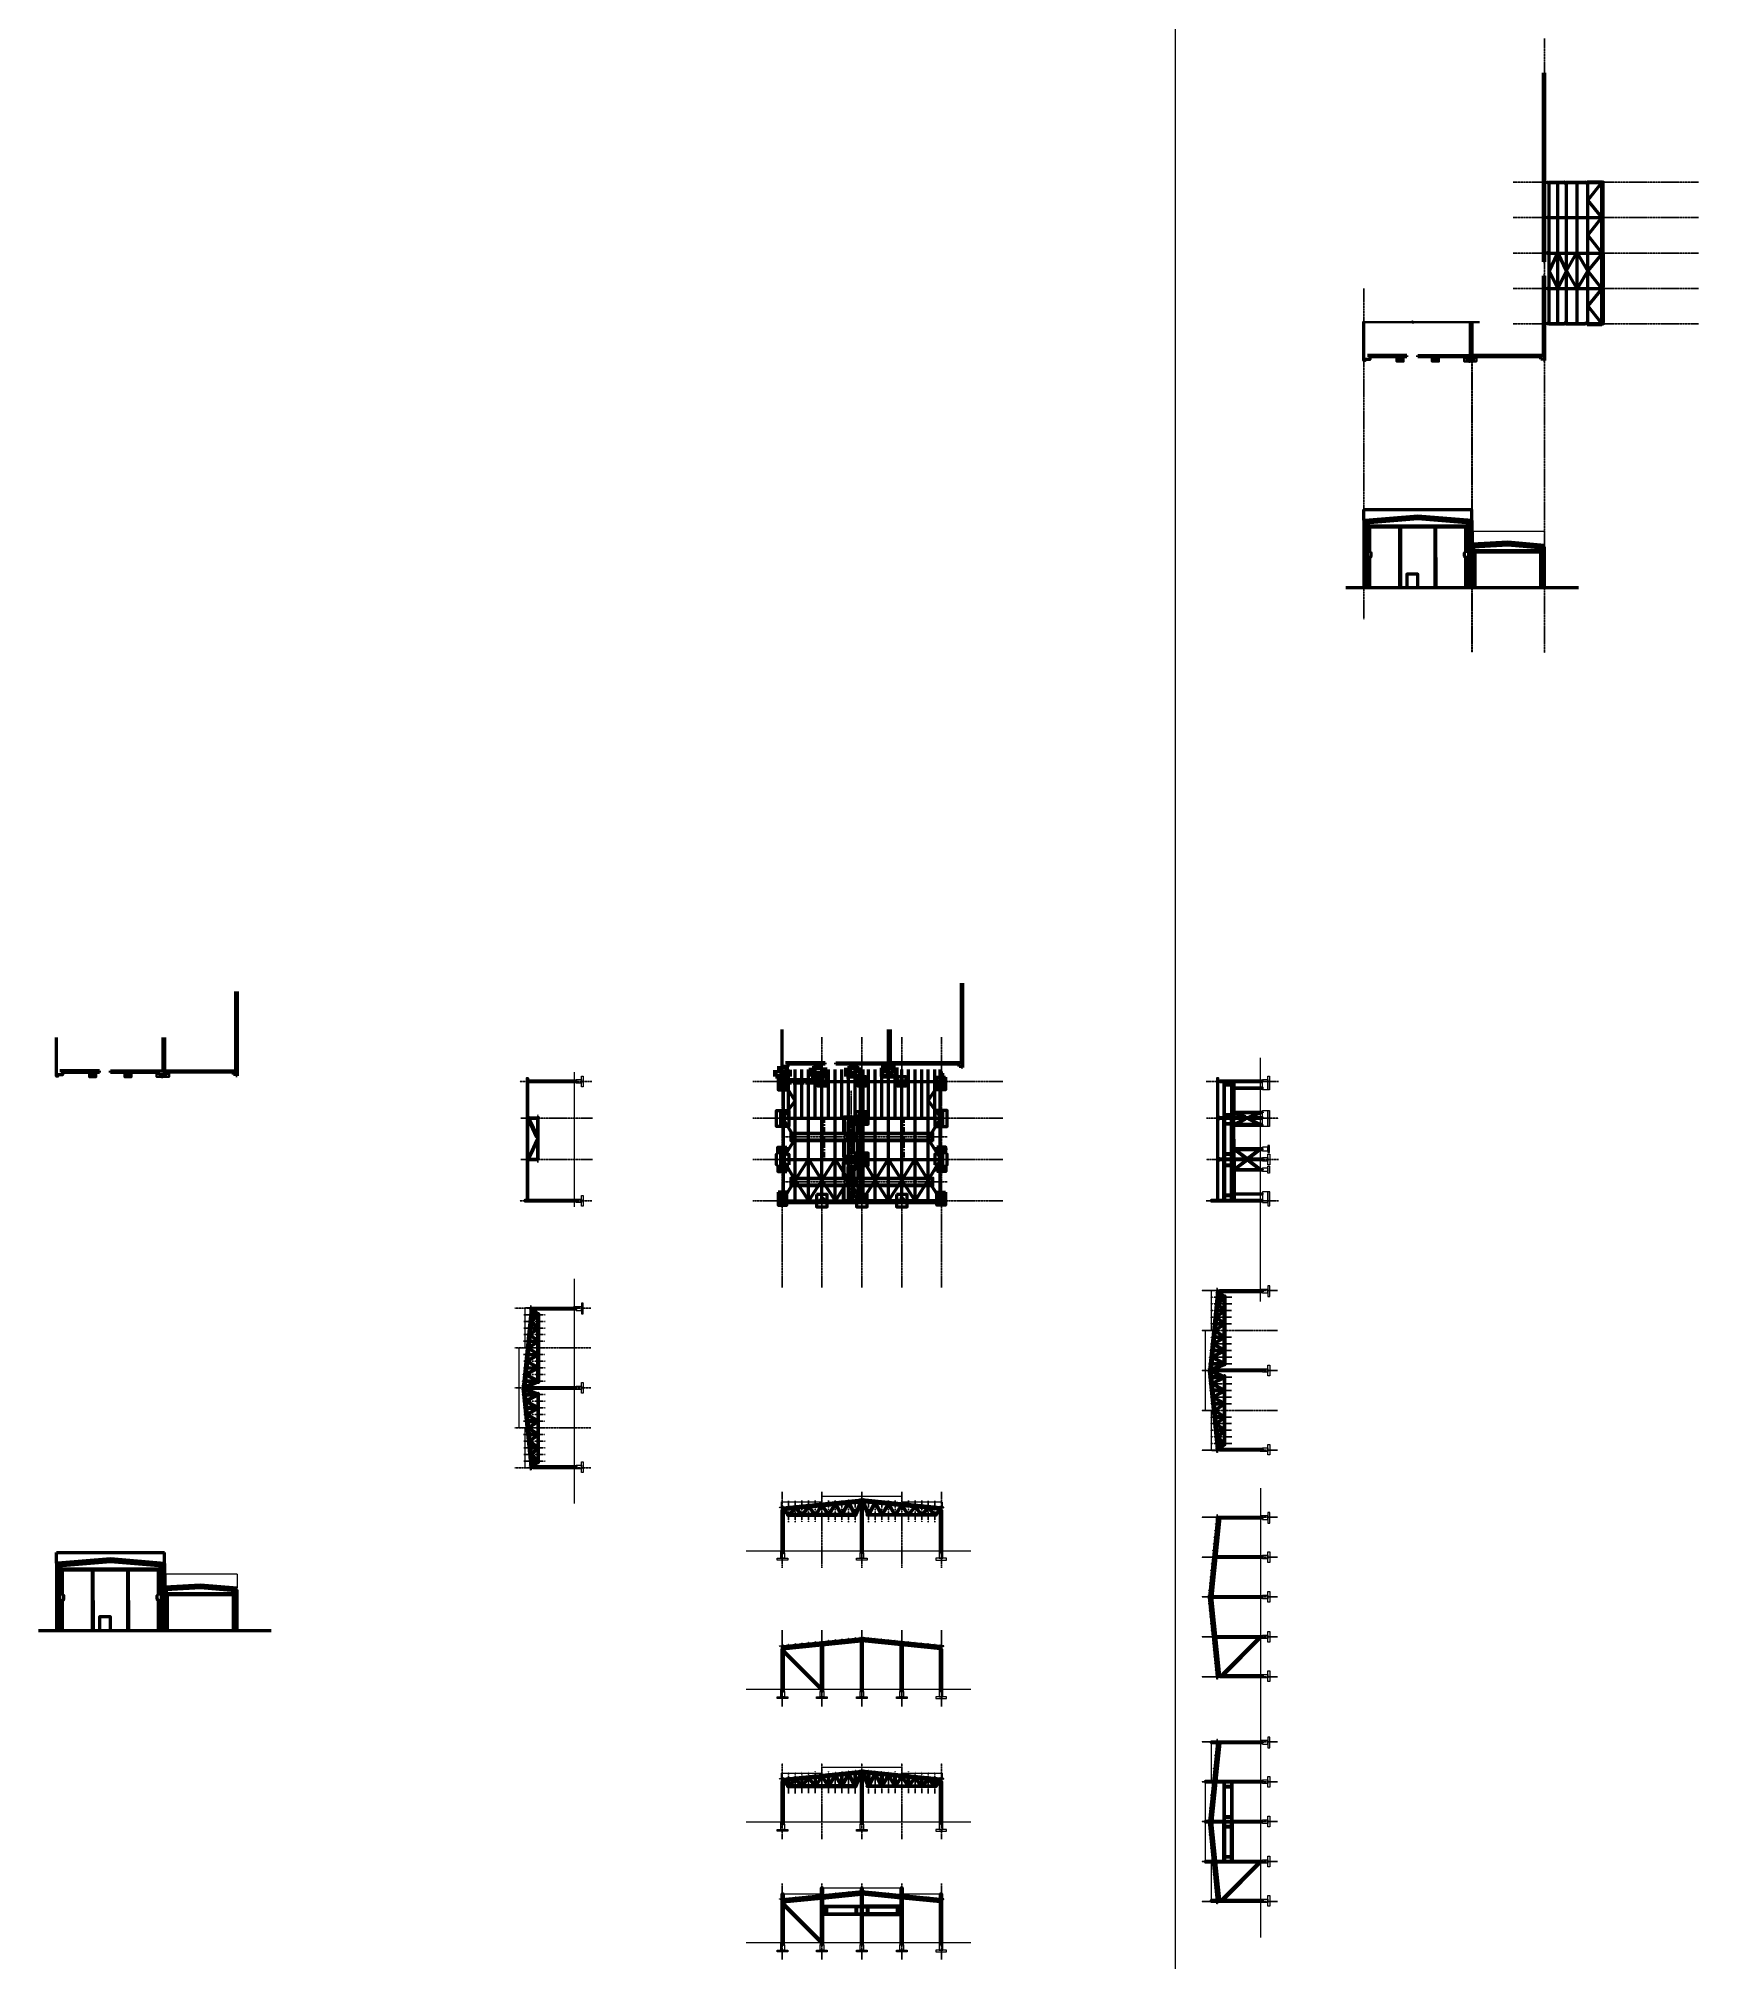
# Model space of a CAD drawing. Header units: millimetres. Extents: x 1117013 to 3394463, y -717780 to -102922.
# Drawn here: x 1117013 to 1397826, y -427879 to -102922 of the extents above; entities that cross this region are included whole.
import ezdxf

# ---------------------------------------------------------------- set-up
doc = ezdxf.new("R2010")
doc.units = ezdxf.units.MM
for name, pattern in [('невидимая', [3.65, 2.5, -1.15]), ('осевая', [18.05, 14.6, -1.15, 1.15, -1.15]), ('ОСЕВАЯ2', [28.575, 19.05, -3.175, 3.175, -3.175])]:
    doc.linetypes.add(name, pattern=pattern)
for name, color, linetype, lineweight in [('!__оси2', 4, 'ОСЕВАЯ2', 25), ('0001-Основная толстая', 7, 'Continuous', 50), ('0002-Основная тонкая 0.35', 8, 'Continuous', 35), ('0003-Основная тонкая 0.13', 9, 'Continuous', 13), ('0004-Осевая', 4, 'осевая', 25), ('0006-Невидимый контур', 8, 'невидимая', 13), ('01-Основная толстая', 7, 'Continuous', 50), ('02-Основная тонкая 0.35', 8, 'Continuous', 35), ('линия0.7сп', 1, 'Continuous', 70), ('СО_00_фунд_оборуд', 7, 'Continuous', 50), ('СО_10_балки', 7, 'Continuous', 50), ('СО_10_колонны', 7, 'Continuous', 50), ('СО_10_прогоны', 7, 'Continuous', 50), ('СО_10_связи', 7, 'Continuous', 50), ('СО_10_фунд балки', 7, 'Continuous', 50), ('СО_10_фундаменты', 7, 'Continuous', 50), ('СО_20_балки', 7, 'Continuous', 50), ('СО_20_колонны', 7, 'Continuous', 50), ('СО_20_связи', 7, 'Continuous', 50), ('СО_20_фахверки', 7, 'Continuous', 50), ('СО_50_распорки', 7, 'Continuous', 50), ('СО_50_связи2', 7, 'Continuous', 50), ('СО_50_фермы', 7, 'Continuous', 50)]:
    doc.layers.add(name, color=color, linetype=linetype, lineweight=lineweight)

# ---------------------------------------------------------------- blocks, each defined once
blk = doc.blocks.new('TPRF14288500')
for p, q in [((0, 12), (0, 188)), ((5, 12), (5, 188)), ((12, 200), (148, 200)), ((12, 195), (148, 195)), ((148, 5), (12, 5)), ((148, 0), (12, 0)), ((155, 12), (155, 188)), ((160, 12), (160, 188))]:
    blk.add_line(p, q)
for centre, radius, start, end in [((12, 188), 12, 90, 180), ((12, 12), 12, 180, 270), ((12, 188), 7, 90, 180), ((12, 12), 7, 180, 270), ((148, 188), 12, 0, 90), ((148, 188), 7, 0, 90), ((148, 12), 7, 270, 0), ((148, 12), 12, 270, 0)]:
    blk.add_arc(centre, radius, start, end)
blk = doc.blocks.new('TPRF1398500')
for p, q in [((0, 12), (0, 148)), ((5, 12), (5, 148)), ((12, 160), (148, 160)), ((12, 155), (148, 155)), ((148, 5), (12, 5)), ((148, 0), (12, 0)), ((155, 12), (155, 148)), ((160, 12), (160, 148))]:
    blk.add_line(p, q)
for centre, radius, start, end in [((12, 148), 12, 90, 180), ((12, 12), 12, 180, 270), ((12, 148), 7, 90, 180), ((12, 12), 7, 180, 270), ((148, 148), 12, 0, 90), ((148, 148), 7, 0, 90), ((148, 12), 7, 270, 0), ((148, 12), 12, 270, 0)]:
    blk.add_arc(centre, radius, start, end)
blk = doc.blocks.new('CF411500')
for p, q in [((0, 0), (0, 200)), ((0, 200), (76, 200)), ((76, 0), (0, 0)), ((12, 21.5), (12, 178.5)), ((72, 188), (21.5, 188)), ((72, 12), (21.5, 12)), ((76, 200), (76, 192)), ((76, 8), (76, 0))]:
    blk.add_line(p, q)
for centre, radius, start, end in [((21.5, 178.5), 9.5, 90, 180), ((21.5, 21.5), 9.5, 180, 270), ((72, 192), 4, 270, 0), ((72, 8), 4, 0, 90)]:
    blk.add_arc(centre, radius, start, end)
blk = doc.blocks.new('FF835500')
for p, q in [((4, 140), (0, 140)), ((0, 140), (0, 0)), ((0, 0), (90, 0)), ((8, 20), (8, 136)), ((86, 8), (20, 8)), ((90, 4), (90, 0))]:
    blk.add_line(p, q)
for centre, radius, start, end in [((4, 136), 4, 0, 90), ((20, 20), 12, 180, 270), ((86, 4), 4, 0, 90)]:
    blk.add_arc(centre, radius, start, end)
blk = doc.blocks.new('APF110500')
for p, q in [((-62, 236), (-62, 248)), ((-62, 248), (62, 248)), ((-18, 236), (-62, 236)), ((-62, 0), (-62, 12)), ((-62, 12), (-18, 12)), ((62, 0), (-62, 0)), ((-6, 24), (-6, 224)), ((6, 24), (6, 224)), ((62, 236), (18, 236)), ((18, 12), (62, 12)), ((62, 248), (62, 236)), ((62, 12), (62, 0))]:
    blk.add_line(p, q)
for centre, start, end in [((-18, 224), 0, 90), ((-18, 24), 270, 0), ((18, 224), 90, 180), ((18, 24), 180, 270)]:
    blk.add_arc(centre, 12, start, end)
blk.add_point((0, 124))
blk = doc.blocks.new('TPRF1369500')
for p, q in [((0, 9.6), (0, 110.4)), ((4, 9.6), (4, 110.4)), ((9.6, 120), (110.4, 120)), ((9.6, 116), (110.4, 116)), ((110.4, 4), (9.6, 4)), ((110.4, 0), (9.6, 0)), ((116, 9.6), (116, 110.4)), ((120, 9.6), (120, 110.4))]:
    blk.add_line(p, q)
for centre, radius, start, end in [((9.6, 110.4), 9.6, 90, 180), ((9.6, 9.6), 9.6, 180, 270), ((9.6, 110.4), 5.6, 90, 180), ((9.6, 9.6), 5.6, 180, 270), ((110.4, 110.4), 9.6, 0, 90), ((110.4, 110.4), 5.6, 0, 90), ((110.4, 9.6), 5.6, 270, 0), ((110.4, 9.6), 9.6, 270, 0)]:
    blk.add_arc(centre, radius, start, end)
blk = doc.blocks.new('TPRF13116500')
for p, q in [((0, 14.4), (0, 185.6)), ((6, 14.4), (6, 185.6)), ((14.4, 200), (185.6, 200)), ((14.4, 194), (185.6, 194)), ((185.6, 6), (14.4, 6)), ((185.6, 0), (14.4, 0)), ((194, 14.4), (194, 185.6)), ((200, 14.4), (200, 185.6))]:
    blk.add_line(p, q)
for centre, radius, start, end in [((14.4, 185.6), 14.4, 90, 180), ((14.4, 14.4), 14.4, 180, 270), ((14.4, 185.6), 8.4, 90, 180), ((14.4, 14.4), 8.4, 180, 270), ((185.6, 185.6), 14.4, 0, 90), ((185.6, 185.6), 8.4, 0, 90), ((185.6, 14.4), 8.4, 270, 0), ((185.6, 14.4), 14.4, 270, 0)]:
    blk.add_arc(centre, radius, start, end)
blk = doc.blocks.new('TPRF1386500')
for p, q in [((0, 24), (0, 116)), ((8, 24), (8, 116)), ((24, 140), (116, 140)), ((24, 132), (116, 132)), ((116, 8), (24, 8)), ((116, 0), (24, 0)), ((132, 24), (132, 116)), ((140, 24), (140, 116))]:
    blk.add_line(p, q)
for centre, radius, start, end in [((24, 116), 24, 90, 180), ((24, 24), 24, 180, 270), ((24, 116), 16, 90, 180), ((24, 24), 16, 180, 270), ((116, 116), 24, 0, 90), ((116, 116), 16, 0, 90), ((116, 24), 16, 270, 0), ((116, 24), 24, 270, 0)]:
    blk.add_arc(centre, radius, start, end)
blk = doc.blocks.new('TPRF1377500')
for p, q in [((0, 24), (0, 96)), ((8, 24), (8, 96)), ((24, 120), (96, 120)), ((24, 112), (96, 112)), ((96, 8), (24, 8)), ((96, 0), (24, 0)), ((112, 24), (112, 96)), ((120, 24), (120, 96))]:
    blk.add_line(p, q)
for centre, radius, start, end in [((24, 96), 24, 90, 180), ((24, 24), 24, 180, 270), ((24, 96), 16, 90, 180), ((24, 24), 16, 180, 270), ((96, 96), 24, 0, 90), ((96, 96), 16, 0, 90), ((96, 24), 16, 270, 0), ((96, 24), 24, 270, 0)]:
    blk.add_arc(centre, radius, start, end)

msp = doc.modelspace()

# ---------------------------------------------------------------- linework, layer by layer
at = {"layer": '!__оси2'}
for points in [[(1315212.0459, -318104.3573), (1318825.0972, -318104.3573)], [(1315240.7394, -315854.3573), (1318853.7907, -315854.3573)], [(1315240.7394, -316979.3573), (1318853.7907, -316979.3573)], [(1199103.1953, -321050.8916), (1202716.2466, -321050.8916)], [(1199131.8888, -318800.8916), (1202744.9401, -318800.8916)], [(1199131.8888, -319925.8916), (1202744.9401, -319925.8916)], [(1315183.3523, -320354.3573), (1318796.4036, -320354.3573)], [(1315212.0459, -319229.3573), (1318825.0972, -319229.3573)], [(1199074.5017, -323300.8916), (1202687.553, -323300.8916)], [(1199103.1953, -322175.8916), (1202716.2466, -322175.8916)], [(1315183.3523, -322604.3573), (1318796.4036, -322604.3573)], [(1315212.0459, -323729.3573), (1318825.0972, -323729.3573)], [(1315212.0459, -324854.3573), (1318825.0972, -324854.3573)], [(1199074.5017, -325550.8916), (1202687.553, -325550.8916)], [(1199103.1953, -326675.8916), (1202716.2466, -326675.8916)], [(1199103.1953, -327800.8916), (1202716.2466, -327800.8916)], [(1315240.7394, -325979.3573), (1318853.7907, -325979.3573)], [(1315240.7394, -327104.3573), (1318853.7907, -327104.3573)], [(1199131.8888, -328925.8916), (1202744.9401, -328925.8916)], [(1199131.8888, -330050.8916), (1202744.9401, -330050.8916)], [(1315240.7394, -329354.3573), (1318853.7907, -329354.3573)], [(1315240.7394, -330479.3573), (1318853.7907, -330479.3573)], [(1199103.1953, -334550.8916), (1202716.2466, -334550.8916)], [(1199131.8888, -332300.8916), (1202744.9401, -332300.8916)], [(1199131.8888, -333425.8916), (1202744.9401, -333425.8916)], [(1315183.3523, -333854.3573), (1318796.4036, -333854.3573)], [(1315212.0459, -331604.3573), (1318825.0972, -331604.3573)], [(1315212.0459, -332729.3573), (1318825.0972, -332729.3573)], [(1199074.5017, -336800.8916), (1202687.553, -336800.8916)], [(1199103.1953, -335675.8916), (1202716.2466, -335675.8916)], [(1315183.3523, -336104.3573), (1318796.4036, -336104.3573)], [(1315212.0459, -337229.3573), (1318825.0972, -337229.3573)], [(1199074.5017, -339050.8916), (1202687.553, -339050.8916)], [(1199103.1953, -340175.8916), (1202716.2466, -340175.8916)], [(1315212.0459, -338354.3573), (1318825.0972, -338354.3573)], [(1315240.7394, -339479.3573), (1318853.7907, -339479.3573)], [(1315240.7394, -340604.3573), (1318853.7907, -340604.3573)], [(1199103.1953, -341300.8916), (1202716.2466, -341300.8916)], [(1199131.8888, -342425.8916), (1202744.9401, -342425.8916)], [(1199131.8888, -343550.8916), (1202744.9401, -343550.8916)], [(1243914.6745, -350268.6748), (1243914.6745, -353881.7261)], [(1245039.6745, -350268.6748), (1245039.6745, -353881.7261)], [(1246164.6745, -350239.9812), (1246164.6745, -353853.0325)], [(1247289.6745, -350239.9812), (1247289.6745, -353853.0325)], [(1248414.6745, -350211.2877), (1248414.6745, -353824.339)], [(1250664.6745, -350211.2877), (1250664.6745, -353824.339)], [(1251789.6745, -350239.9812), (1251789.6745, -353853.0325)], [(1252914.6745, -350239.9812), (1252914.6745, -353853.0325)], [(1254039.6745, -350268.6748), (1254039.6745, -353881.7261)], [(1255164.6745, -350268.6748), (1255164.6745, -353881.7261)], [(1257414.6745, -350268.6748), (1257414.6745, -353881.7261)], [(1258539.6745, -350268.6748), (1258539.6745, -353881.7261)], [(1259664.6745, -350239.9812), (1259664.6745, -353853.0325)], [(1260789.6745, -350239.9812), (1260789.6745, -353853.0325)], [(1261914.6745, -350211.2877), (1261914.6745, -353824.339)], [(1264164.6745, -350211.2877), (1264164.6745, -353824.339)], [(1265289.6745, -350239.9812), (1265289.6745, -353853.0325)], [(1266414.6745, -350239.9812), (1266414.6745, -353853.0325)], [(1267539.6745, -350268.6748), (1267539.6745, -353881.7261)], [(1268664.6745, -350268.6748), (1268664.6745, -353881.7261)], [(1243914.6745, -396151.2265), (1243914.6745, -399764.2778)], [(1245039.6745, -396151.2265), (1245039.6745, -399764.2778)], [(1246164.6745, -396122.533), (1246164.6745, -399735.5843)], [(1247289.6745, -396122.533), (1247289.6745, -399735.5843)], [(1248414.6745, -396093.8394), (1248414.6745, -399706.8907)], [(1250664.6745, -396093.8394), (1250664.6745, -399706.8907)], [(1251789.6745, -396122.533), (1251789.6745, -399735.5843)], [(1252914.6745, -396122.533), (1252914.6745, -399735.5843)], [(1254039.6745, -396151.2265), (1254039.6745, -399764.2778)], [(1255164.6745, -396151.2265), (1255164.6745, -399764.2778)], [(1257414.6745, -396151.2265), (1257414.6745, -399764.2778)], [(1258539.6745, -396151.2265), (1258539.6745, -399764.2778)], [(1259664.6745, -396122.533), (1259664.6745, -399735.5843)], [(1260789.6745, -396122.533), (1260789.6745, -399735.5843)], [(1261914.6745, -396093.8394), (1261914.6745, -399706.8907)], [(1264164.6745, -396093.8394), (1264164.6745, -399706.8907)], [(1265289.6745, -396122.533), (1265289.6745, -399735.5843)], [(1266414.6745, -396122.533), (1266414.6745, -399735.5843)], [(1267539.6745, -396151.2265), (1267539.6745, -399764.2778)], [(1268664.6745, -396151.2265), (1268664.6745, -399764.2778)]]:
    msp.add_lwpolyline(points, dxfattribs=at)
at = {"layer": '0001-Основная толстая'}
for p, q in [((1371567.6162, -140723.141), (1371567.6162, -108718.141)), ((1371767.6162, -108718.141), (1371767.6162, -140723.141)), ((1371767.6162, -140723.141), (1371567.6162, -140723.141)), ((1371767.6162, -143093.141), (1371567.6162, -143093.141)), ((1371567.6162, -156563.141), (1371567.6162, -143093.141)), ((1371567.6162, -143093.141), (1371767.6162, -143093.141)), ((1371767.6162, -143093.141), (1371767.6162, -157373.141)), ((1359257.6162, -156553.141), (1359257.6162, -150898.7447)), ((1359457.6162, -157193.141), (1359457.6162, -150898.7447)), ((1359547.6162, -157193.141), (1359547.6162, -150898.7447)), ((1348497.6162, -156553.141), (1341797.6162, -156553.141)), ((1347137.6162, -156783.141), (1342217.6162, -156783.141)), ((1347137.6162, -157403.141), (1347137.6162, -156783.141)), ((1347537.6162, -157403.141), (1347137.6162, -157403.141)), ((1348497.6162, -156783.141), (1347537.6162, -156783.141)), ((1347537.6162, -156783.141), (1347537.6162, -157403.141)), ((1348497.6162, -156783.141), (1348497.6162, -156553.141)), ((1350337.6162, -156783.141), (1350337.6162, -156553.141)), ((1350337.6162, -156553.141), (1359257.6162, -156553.141)), ((1353107.6162, -156783.141), (1350337.6162, -156783.141)), ((1353107.6162, -157403.141), (1353107.6162, -156783.141)), ((1353507.6162, -157403.141), (1353107.6162, -157403.141)), ((1358457.6162, -156783.141), (1353507.6162, -156783.141)), ((1353507.6162, -156783.141), (1353507.6162, -157403.141)), ((1358457.6162, -157193.141), (1358457.6162, -156783.141)), ((1359257.6162, -157193.141), (1358457.6162, -157193.141)), ((1359257.6162, -157393.141), (1359257.6162, -157193.141)), ((1359457.6162, -157393.141), (1359257.6162, -157393.141)), ((1359457.6162, -157193.141), (1359457.6162, -157393.141)), ((1371567.6162, -156563.141), (1359547.6162, -156563.141)), ((1359957.6162, -157193.141), (1359547.6162, -157193.141)), ((1371157.6162, -156763.141), (1359957.6162, -156763.141)), ((1359957.6162, -156763.141), (1359957.6162, -157193.141)), ((1371157.6162, -157173.141), (1371157.6162, -156763.141)), ((1371567.6162, -157173.141), (1371157.6162, -157173.141)), ((1371567.6162, -157373.141), (1371567.6162, -157173.141)), ((1371767.6162, -157373.141), (1371567.6162, -157373.141)), ((1341217.5236, -184422.6027), (1341217.5236, -182622.6027)), ((1341217.5236, -182622.6027), (1359457.6162, -182622.6027)), ((1350330.2922, -183718.4997), (1341417.5236, -184463.2994)), ((1350059.9575, -183741.0904), (1350246.5554, -184026.5429)), ((1359457.6162, -184481.2288), (1350330.2922, -183718.4997)), ((1350623.0066, -183742.9806), (1350425.9751, -184027.5412)), ((1342217.6162, -189918.9356), (1342217.6162, -185559.5454)), ((1358457.6162, -189918.9356), (1358457.6162, -185559.5454)), ((1365561.6227, -188148.8321), (1359547.6162, -188491.0517)), ((1365293.39, -188164.0956), (1365482.7702, -188453.8044)), ((1371767.6162, -188668.1621), (1365561.6227, -188148.8321)), ((1365829.3536, -188171.2364), (1365632.3221, -188455.7969)), ((1359547.6162, -188491.0517), (1359582.6162, -188789.5454)), ((1273139.7672, -276196.1816), (1273139.7672, -262726.1816)), ((1273339.7672, -262726.1816), (1273339.7672, -277006.1816)), ((1150423.2357, -277586.1778), (1150423.2357, -264116.1778)), ((1150623.2357, -264116.1778), (1150623.2357, -278396.1778)), ((1138113.2357, -277576.1778), (1138113.2357, -271921.7815)), ((1138313.2357, -278216.1778), (1138313.2357, -271921.7815)), ((1138403.2357, -278216.1778), (1138403.2357, -271921.7815)), ((1260829.7672, -276186.1816), (1260829.7672, -270531.7853)), ((1261029.7672, -276826.1816), (1261029.7672, -270531.7853)), ((1261119.7672, -276826.1816), (1261119.7672, -270531.7853)), ((1250069.7672, -276186.1816), (1243369.7672, -276186.1816)), ((1250069.7672, -276416.1816), (1250069.7672, -276186.1816)), ((1251909.7672, -276416.1816), (1251909.7672, -276186.1816)), ((1251909.7672, -276186.1816), (1260829.7672, -276186.1816)), ((1273139.7672, -276196.1816), (1261119.7672, -276196.1816)), ((1127353.2357, -277576.1778), (1120653.2357, -277576.1778)), ((1125993.2357, -277806.1778), (1121073.2357, -277806.1778)), ((1125993.2357, -278426.1778), (1125993.2357, -277806.1778)), ((1126393.2357, -278426.1778), (1125993.2357, -278426.1778)), ((1127353.2357, -277806.1778), (1126393.2357, -277806.1778)), ((1126393.2357, -277806.1778), (1126393.2357, -278426.1778)), ((1127353.2357, -277806.1778), (1127353.2357, -277576.1778)), ((1129193.2357, -277806.1778), (1129193.2357, -277576.1778)), ((1129193.2357, -277576.1778), (1138113.2357, -277576.1778)), ((1131963.2357, -277806.1778), (1129193.2357, -277806.1778)), ((1131963.2357, -278426.1778), (1131963.2357, -277806.1778)), ((1132363.2357, -278426.1778), (1131963.2357, -278426.1778)), ((1137313.2357, -277806.1778), (1132363.2357, -277806.1778)), ((1132363.2357, -277806.1778), (1132363.2357, -278426.1778)), ((1137313.2357, -278216.1778), (1137313.2357, -277806.1778)), ((1138113.2357, -278216.1778), (1137313.2357, -278216.1778)), ((1138113.2357, -278416.1778), (1138113.2357, -278216.1778)), ((1138313.2357, -278416.1778), (1138113.2357, -278416.1778)), ((1138313.2357, -278216.1778), (1138313.2357, -278416.1778)), ((1150423.2357, -277586.1778), (1138403.2357, -277586.1778)), ((1138813.2357, -278216.1778), (1138403.2357, -278216.1778)), ((1150013.2357, -277786.1778), (1138813.2357, -277786.1778)), ((1138813.2357, -277786.1778), (1138813.2357, -278216.1778)), ((1150013.2357, -278196.1778), (1150013.2357, -277786.1778)), ((1150423.2357, -278196.1778), (1150013.2357, -278196.1778)), ((1150423.2357, -278396.1778), (1150423.2357, -278196.1778)), ((1150623.2357, -278396.1778), (1150423.2357, -278396.1778)), ((1248709.7672, -276416.1816), (1243789.7672, -276416.1816)), ((1248709.7672, -277036.1816), (1248709.7672, -276416.1816)), ((1249109.7672, -277036.1816), (1248709.7672, -277036.1816)), ((1250069.7672, -276416.1816), (1249109.7672, -276416.1816)), ((1249109.7672, -276416.1816), (1249109.7672, -277036.1816)), ((1254679.7672, -276416.1816), (1251909.7672, -276416.1816)), ((1254679.7672, -277036.1816), (1254679.7672, -276416.1816)), ((1255079.7672, -277036.1816), (1254679.7672, -277036.1816)), ((1260029.7672, -276416.1816), (1255079.7672, -276416.1816)), ((1255079.7672, -276416.1816), (1255079.7672, -277036.1816)), ((1260029.7672, -276826.1816), (1260029.7672, -276416.1816)), ((1260829.7672, -276826.1816), (1260029.7672, -276826.1816)), ((1260829.7672, -277026.1816), (1260829.7672, -276826.1816)), ((1261029.7672, -277026.1816), (1260829.7672, -277026.1816)), ((1261029.7672, -276826.1816), (1261029.7672, -277026.1816)), ((1261529.7672, -276826.1816), (1261119.7672, -276826.1816)), ((1272729.7672, -276396.1816), (1261529.7672, -276396.1816)), ((1261529.7672, -276396.1816), (1261529.7672, -276826.1816)), ((1272729.7672, -276806.1816), (1272729.7672, -276396.1816)), ((1273139.7672, -276806.1816), (1272729.7672, -276806.1816)), ((1273139.7672, -277006.1816), (1273139.7672, -276806.1816)), ((1273339.7672, -277006.1816), (1273139.7672, -277006.1816)), ((1120073.143, -360809.9165), (1120073.143, -359009.9165)), ((1120073.143, -359009.9165), (1138313.2357, -359009.9165)), ((1129185.9117, -360105.8135), (1120273.143, -360850.6131)), ((1128915.5769, -360128.4041), (1129102.1749, -360413.8567)), ((1138313.2357, -360868.5425), (1129185.9117, -360105.8135)), ((1129478.626, -360130.2944), (1129281.5946, -360414.8549)), ((1121073.2357, -366306.2494), (1121073.2357, -361946.8592)), ((1137313.2357, -366306.2494), (1137313.2357, -361946.8592)), ((1144417.2422, -364536.1459), (1138403.2357, -364878.3655)), ((1138403.2357, -364878.3655), (1138438.2357, -365176.8592)), ((1144149.0095, -364551.4093), (1144338.3897, -364841.1182)), ((1150623.2357, -365055.4759), (1144417.2422, -364536.1459)), ((1144684.973, -364558.5501), (1144487.9416, -364843.1107))]:
    msp.add_line(p, q, dxfattribs=at)
at = {"layer": '0001-Основная толстая', "color": 2}
for p, q in [((1358962.6162, -195809.5454), (1358962.6162, -184742.447)), ((1358962.6162, -184742.447), (1359202.6162, -184742.447)), ((1359202.6162, -195809.5454), (1359202.6162, -184742.447)), ((1137818.2357, -372196.8592), (1137818.2357, -361129.7608)), ((1137818.2357, -361129.7608), (1138058.2357, -361129.7608)), ((1138058.2357, -372196.8592), (1138058.2357, -361129.7608))]:
    msp.add_line(p, q, dxfattribs=at)
at = {"layer": '0001-Основная толстая'}
for points in [[(1342217.6162, -156783.141), (1342217.6162, -157203.141), (1341417.6162, -157203.141), (1341417.6162, -157403.141), (1341217.5236, -157403.1372), (1341217.5236, -150902.6261)], [(1358962.6162, -157503.141), (1359202.6162, -157503.141), (1359202.6162, -157323.141), (1358962.6162, -157323.141), (1358962.6162, -157503.141)], [(1341417.5236, -195809.5454), (1341417.5236, -184422.6027), (1341217.5236, -184422.6027), (1341217.5236, -195809.5454), (1341417.5236, -195809.5454)], [(1341355.2922, -184769.5454), (1341355.2922, -185559.5454), (1359305.2922, -185559.5454), (1359305.2922, -184769.5454), (1350330.2922, -184019.5454), (1341355.2922, -184769.5454)], [(1359457.6162, -184481.2288), (1359257.6162, -184464.5157)], [(1359257.6162, -184464.5157), (1359257.6162, -195809.5454), (1359457.6162, -195809.5454)], [(1359457.6162, -184481.2288), (1359457.6162, -182622.6027)], [(1359457.6162, -184481.2288), (1359457.6162, -195809.5454)], [(1341557.6631, -185559.5679), (1341417.6632, -185559.5679)], [(1358962.6162, -185559.5454), (1341797.6631, -185559.5454)], [(1359582.6162, -188789.5454), (1359582.6162, -189739.5454), (1371532.6162, -189739.5454), (1371532.6162, -188949.5454), (1365557.6162, -188449.5454), (1359582.6162, -188789.5454)], [(1342217.6162, -195809.5454), (1342217.6162, -190731.0677), (1342429.7482, -190518.9356), (1342429.7482, -189918.9356), (1342217.6162, -189918.9356)], [(1358457.6162, -195809.5454), (1358457.6162, -190731.0677), (1358245.4842, -190518.9356), (1358245.4842, -189918.9356), (1358457.6162, -189918.9356)], [(1359547.6162, -195809.5454), (1359547.6162, -189739.5454)], [(1359547.6162, -189739.5454), (1359957.6162, -189739.5454), (1359957.6162, -195809.5454)], [(1371567.6162, -189739.5454), (1359547.6162, -189739.5454)], [(1371157.6162, -195809.5454), (1371157.6162, -189739.5454), (1371567.6162, -189739.5454), (1371567.6162, -195809.5454), (1371157.6162, -195809.5454)], [(1371567.6162, -195809.5454), (1371767.6162, -195755.9556), (1371767.6162, -189051.4477), (1371567.6162, -189051.4477), (1371567.6162, -189739.5454)], [(1371767.6162, -195809.5454), (1371767.6162, -189051.4477)], [(1350337.6162, -195809.5454), (1350337.6162, -193519.5454), (1348497.6162, -193519.5454), (1348497.6162, -195809.5454)], [(1338157.0335, -195809.5454), (1377502.6029, -195809.5454)], [(1121073.2357, -277806.1778), (1121073.2357, -278226.1778), (1120273.2357, -278226.1778), (1120273.2357, -278426.1778), (1120073.143, -278426.174), (1120073.143, -271925.663)], [(1243789.7672, -276416.1816), (1243789.7672, -276836.1816), (1242989.7672, -276836.1816), (1242989.7672, -277036.1816), (1242789.6745, -277036.1778), (1242789.6745, -270535.6668)], [(1137818.2357, -278526.1778), (1138058.2357, -278526.1778), (1138058.2357, -278346.1778), (1137818.2357, -278346.1778), (1137818.2357, -278526.1778)], [(1207903.2388, -279410.4773), (1200125.1873, -279410.4773), (1200125.1873, -279250.4773), (1207903.2388, -279250.4773), (1207903.2388, -279410.4773)], [(1260534.7672, -277136.1816), (1260774.7672, -277136.1816), (1260774.7672, -276956.1816), (1260534.7672, -276956.1816), (1260534.7672, -277136.1816)], [(1324012.6471, -279410.4773), (1316896.8912, -279410.4773), (1316896.8912, -279250.4773), (1324012.6471, -279250.4773), (1324012.6471, -279410.4773)], [(1317546.1929, -279510.4773), (1317546.1929, -285356.1712), (1317646.1929, -285356.1712), (1317646.1929, -279510.4773), (1317546.1929, -279510.4773)], [(1317646.1929, -279836.1565), (1318846.1929, -279836.1565)], [(1317646.1929, -279936.1565), (1318846.1929, -279936.1565)], [(1318846.1929, -279510.4773), (1318846.1929, -285356.1712), (1318946.1929, -285356.1712), (1318946.1929, -279510.4773), (1318846.1929, -279510.4773)], [(1319137.9372, -285316.1914), (1319137.9372, -279510.4773), (1319237.9372, -279510.4773), (1319237.9372, -285316.1914), (1319137.9372, -285316.1914)], [(1324017.776, -280536.1778), (1319237.9372, -280536.1778), (1319237.9372, -280436.1778), (1324017.776, -280436.1778), (1324017.776, -280536.1778)], [(1199998.9686, -285616.1778), (1199998.9686, -285456.1778), (1199825.8423, -285456.1778), (1199825.8423, -285616.1778), (1199998.9686, -285616.1778)], [(1199998.9686, -285496.1778), (1201414.2161, -285496.1778)], [(1199998.9686, -285576.1778), (1201414.2161, -285576.1778)], [(1201587.3423, -285616.1778), (1201587.3423, -285456.1778), (1201414.2161, -285456.1778), (1201414.2161, -285616.1778), (1201587.3423, -285616.1778)], [(1316780.2187, -285616.1684), (1316780.2187, -285456.1684), (1316607.0925, -285456.1684), (1316607.0925, -285616.1684), (1316780.2187, -285616.1684)], [(1316826.8912, -285616.1712), (1316826.8912, -285456.1712), (1316806.8912, -285456.1712), (1316806.8912, -285616.1712), (1316826.8912, -285616.1712)], [(1324014.3646, -285616.1712), (1316826.8912, -285616.1712), (1316826.8912, -285456.1712), (1324014.3646, -285456.1712), (1324014.3646, -285616.1712)], [(1317546.1929, -292356.1778), (1317546.1929, -285716.1712), (1317646.1929, -285716.1712), (1317646.1929, -292356.1778), (1317546.1929, -292356.1778)], [(1317646.1929, -284936.1565), (1318846.1929, -284936.1565)], [(1317646.1929, -285036.1565), (1318846.1929, -285036.1565)], [(1318846.1929, -292356.1778), (1318846.1929, -285716.1712), (1318946.1929, -285716.1712), (1318946.1929, -292356.1778), (1318846.1929, -292356.1778)], [(1319138.2002, -285762.1145), (1319145.9841, -292362.1384), (1319245.9841, -292362.0205), (1319238.2001, -285761.9965), (1319138.2002, -285762.1145)], [(1324017.776, -284636.1778), (1319237.9372, -284636.1778), (1319237.9372, -284536.1778), (1324017.776, -284536.1778), (1324017.776, -284636.1778)], [(1321192.4242, -285747.4157), (1321146.8707, -285658.3939), (1319440.1595, -286526.0438), (1319485.713, -286615.0656), (1321192.4242, -285747.4157)], [(1321116.1459, -285433.4432), (1321154.9875, -285341.2947), (1319561.1021, -284663.7612), (1319522.2605, -284755.9097), (1321116.1459, -285433.4432)], [(1323464.5888, -286592.2571), (1323509.9586, -286503.1415), (1321818.9223, -285647.9099), (1321773.5525, -285737.0255), (1323464.5888, -286592.2571)], [(1321892.0144, -285423.5539), (1321853.1696, -285331.4069), (1323426.1885, -284662.602), (1323465.0334, -284754.749), (1321892.0144, -285423.5539)], [(1317646.1929, -286436.1778), (1318846.1929, -286436.1778)], [(1317646.1929, -286536.1778), (1318846.1929, -286536.1778)], [(1324019.0719, -286635.7068), (1319239.2364, -286641.3441), (1319239.3544, -286741.344), (1324019.1898, -286735.7067), (1324019.0719, -286635.7068)], [(1199998.9686, -292616.1778), (1199998.9686, -292456.1778), (1199825.8423, -292456.1778), (1199825.8423, -292616.1778), (1199998.9686, -292616.1778)], [(1201587.3423, -292616.1778), (1201587.3423, -292456.1778), (1201414.2161, -292456.1778), (1201414.2161, -292616.1778), (1201587.3423, -292616.1778)], [(1316782.1579, -292616.1778), (1316782.1579, -292456.1778), (1316609.0316, -292456.1778), (1316609.0316, -292616.1778), (1316782.1579, -292616.1778)], [(1316826.8912, -292616.1778), (1316826.8912, -292456.1778), (1316806.8912, -292456.1778), (1316806.8912, -292616.1778), (1316826.8912, -292616.1778)], [(1324026.1929, -292616.1778), (1316826.8912, -292616.1778), (1316826.8912, -292456.1778), (1324026.1929, -292456.1778), (1324026.1929, -292616.1778)], [(1317646.1929, -291536.1778), (1318846.1929, -291536.1778)], [(1317646.1929, -291636.1778), (1318846.1929, -291636.1778)], [(1324023.9073, -290735.5925), (1319244.0719, -290741.2298), (1319244.1898, -290841.2297), (1324024.0253, -290835.5924), (1324023.9073, -290735.5925)], [(1321370.2491, -292424.438), (1321430.5818, -292344.6886), (1319456.7861, -290845.7519), (1319396.4534, -290925.5013), (1321370.2491, -292424.438)], [(1323560.9655, -290953.7166), (1323500.7524, -290873.8769), (1321564.1744, -292340.098), (1321624.3874, -292419.9377), (1323560.9655, -290953.7166)], [(1199998.9686, -292496.1778), (1201414.2161, -292496.1778)], [(1199998.9686, -292576.1778), (1201414.2161, -292576.1778)], [(1317546.1929, -299310.4922), (1317546.1929, -292716.1778), (1317646.1929, -292716.1778), (1317646.1929, -299310.4922), (1317546.1929, -299310.4922)], [(1317646.1929, -293436.1778), (1318846.1929, -293436.1778)], [(1317646.1929, -293536.1778), (1318846.1929, -293536.1778)], [(1318846.1929, -299310.4922), (1318846.1929, -292716.1778), (1318946.1929, -292716.1778), (1318946.1929, -299310.4922), (1318846.1929, -299310.4922)], [(1319146.1929, -299310.4922), (1319146.1929, -292716.1778), (1319246.1929, -292716.1778), (1319246.1929, -299310.4922), (1319146.1929, -299310.4922)], [(1324026.0317, -294336.1778), (1319246.1929, -294336.1778), (1319246.1929, -294236.1778), (1324026.0317, -294236.1778), (1324026.0317, -294336.1778)], [(1321372.2865, -292617.6339), (1321432.5251, -292697.4544), (1319456.9696, -294182.6536), (1319396.7311, -294102.8331), (1321372.2865, -292617.6339)], [(1323561.2735, -294079.5294), (1323500.9663, -294159.2981), (1321566.1121, -292702.2026), (1321626.4193, -292622.4339), (1323561.2735, -294079.5294)], [(1317646.1929, -298536.1778), (1318846.1929, -298536.1778)], [(1317646.1929, -298636.1778), (1318846.1929, -298636.1778)], [(1324026.0317, -298436.1778), (1319246.1929, -298436.1778), (1319246.1929, -298336.1778), (1324026.0317, -298336.1778), (1324026.0317, -298436.1778)], [(1207916.7846, -299610.4922), (1199336.7846, -299610.4922), (1199336.7846, -299410.4922), (1207916.7846, -299410.4922), (1207916.7846, -299610.4922)], [(1324026.1929, -299610.4922), (1315446.1929, -299610.4922), (1315446.1929, -299410.4922), (1324026.1929, -299410.4922), (1324026.1929, -299610.4922)], [(1316596.1929, -314864.3573), (1315263.6929, -328189.3573)], [(1316736.8912, -314864.3573), (1315404.3912, -328189.3573)], [(1316598.1929, -314844.3573), (1316806.8912, -314844.3573), (1316806.8912, -314864.3573), (1316585.8779, -314864.3573), (1316585.8779, -314844.3573), (1316598.1929, -314844.3573)], [(1316719.3789, -315039.4798), (1317576.1929, -315839.3573)], [(1316731.8912, -314914.3573), (1317576.1929, -315702.554)], [(1324026.1929, -314929.3573), (1316826.8912, -314929.3573), (1316826.8912, -314729.3573), (1324026.1929, -314729.3573), (1324026.1929, -314929.3573)], [(1207917.3423, -317875.8916), (1200718.0406, -317875.8916), (1200718.0406, -317675.8916), (1207917.3423, -317675.8916), (1207917.3423, -317875.8916)], [(1316301.8912, -319214.3573), (1317576.1929, -318220.8001)], [(1316312.8933, -319104.3363), (1317576.1929, -318119.3573)], [(1316500.5742, -316964.3573), (1316559.7238, -316964.3573)], [(1316500.5742, -316994.3573), (1316559.7238, -316994.3573)], [(1316513.8696, -317094.5726), (1317576.1929, -318089.3573)], [(1316523.8912, -316994.3573), (1317576.1929, -317979.7576)], [(1316526.8912, -316964.3573), (1317576.1929, -316004.862)], [(1316541.8054, -316815.2148), (1317576.1929, -315869.3573)], [(1317576.1929, -318089.3573), (1317500.4735, -318089.3573)], [(1317576.1929, -318119.3573), (1317500.4735, -318119.3573)], [(1317508.5257, -318034.4989), (1317508.5257, -318164.3573), (1317516.5257, -318164.3573), (1317516.5257, -318034.4989), (1317508.5257, -318034.4989)], [(1317517.121, -315794.3573), (1317517.121, -315914.3573), (1317525.121, -315914.3573), (1317525.121, -315794.3573), (1317517.121, -315794.3573)], [(1317576.1929, -327297.8453), (1317576.1929, -315632.554), (1317696.1929, -315632.554), (1317696.1929, -327297.8453), (1317576.1929, -327297.8453)], [(1200391.7236, -319910.8916), (1200450.8732, -319910.8916)], [(1200391.7236, -319940.8916), (1200450.8732, -319940.8916)], [(1316050.5742, -321464.3573), (1316109.7238, -321464.3573)], [(1316050.5742, -321494.3573), (1316109.7238, -321494.3573)], [(1316064.883, -321584.4386), (1317576.1929, -322589.3573)], [(1316073.8912, -321494.3573), (1317576.1929, -322493.2861)], [(1316076.8913, -321464.3572), (1317576.1929, -320465.4859)], [(1316087.1902, -321361.3674), (1317576.1929, -320369.3575)], [(1316275.5742, -319214.3573), (1316334.7238, -319214.3573)], [(1316275.5742, -319244.3573), (1316334.7238, -319244.3573)], [(1316289.4871, -319338.3978), (1317576.1927, -320339.3571)], [(1316298.8912, -319244.3573), (1317576.1929, -320238.0012)], [(1317494.6834, -320294.3573), (1317494.6834, -320414.3573), (1317502.6834, -320414.3573), (1317502.6834, -320294.3573), (1317494.6834, -320294.3573)], [(1317576.1929, -320339.3573), (1317500.4735, -320339.3573)], [(1317576.1929, -320369.3573), (1317500.4735, -320369.3573)], [(1199941.7236, -324410.8916), (1200000.8732, -324410.8916)], [(1199941.7236, -324440.8916), (1200000.8732, -324440.8916)], [(1200166.7236, -322160.8916), (1200225.8732, -322160.8916)], [(1200166.7236, -322190.8916), (1200225.8732, -322190.8916)], [(1315636.3811, -325869.4581), (1317576.1929, -324869.3573)], [(1315825.5742, -323714.3573), (1315884.7238, -323714.3573)], [(1315825.5742, -323744.3573), (1315884.7238, -323744.3573)], [(1315840.3107, -323830.1621), (1317576.1929, -324839.3573)], [(1315851.8912, -323714.3573), (1317576.1929, -322711.8947)], [(1315851.8912, -323744.3573), (1317576.1929, -324746.8199)], [(1315861.7161, -323616.108), (1317576.1929, -322619.3573)], [(1317471.3302, -324794.3573), (1317471.3302, -324914.3573), (1317479.3302, -324914.3573), (1317479.3302, -324794.3573), (1317471.3302, -324794.3573)], [(1317489.7354, -322544.3573), (1317489.7354, -322664.3573), (1317497.7354, -322664.3573), (1317497.7354, -322544.3573), (1317489.7354, -322544.3573)], [(1317576.1929, -322589.3573), (1317500.4735, -322589.3573)], [(1317576.1929, -322619.3573), (1317500.4735, -322619.3573)], [(1317576.1929, -324839.3573), (1317500.4735, -324839.3573)], [(1317576.1929, -324869.3573), (1317500.4735, -324869.3573)], [(1199716.7236, -326660.8916), (1199775.8732, -326660.8916)], [(1199716.7236, -326690.8916), (1199775.8732, -326690.8916)], [(1201467.3423, -325535.8916), (1201391.6229, -325535.8916)], [(1201467.3423, -325565.8916), (1201391.6229, -325565.8916)], [(1315251.8187, -328189.3573), (1315404.3912, -328189.3573), (1315474.3912, -328189.3573), (1315474.3912, -328209.3573), (1315251.8187, -328209.3573), (1315251.8187, -328189.3573)], [(1315409.3912, -328139.3573), (1317576.1929, -327227.8453)], [(1315420.7164, -328026.1051), (1317576.1929, -327119.3573)], [(1315494.3912, -328309.3573), (1315474.3912, -328309.3573), (1315474.3912, -328149.3573), (1315494.3912, -328149.3573)], [(1324026.1929, -328309.3573), (1315494.3912, -328309.3573), (1315494.3912, -328149.3573), (1324026.1929, -328149.3573), (1324026.1929, -328309.3573)], [(1315600.5742, -325964.3573), (1315659.7238, -325964.3573)], [(1315600.5742, -325994.3573), (1315659.7238, -325994.3573)], [(1315613.2317, -326100.9516), (1317576.1929, -327089.3573)], [(1315623.8912, -325994.3573), (1317576.1929, -326977.3957)], [(1315626.8912, -325964.3573), (1317576.1929, -324959.3638)], [(1317451.9752, -327044.3573), (1317451.9752, -327164.3573), (1317459.9752, -327164.3573), (1317459.9752, -327044.3573), (1317451.9752, -327044.3573)], [(1317576.1929, -327089.3573), (1317500.4735, -327089.3573)], [(1317576.1929, -327119.3573), (1317500.4735, -327119.3573)], [(1199385.5406, -331255.8916), (1199365.5406, -331255.8916), (1199365.5406, -331095.8916), (1199385.5406, -331095.8916)], [(1207917.3423, -331255.8916), (1199385.5406, -331255.8916), (1199385.5406, -331095.8916), (1207917.3423, -331095.8916), (1207917.3423, -331255.8916)], [(1199491.7236, -328910.8916), (1199550.8732, -328910.8916)], [(1199491.7236, -328940.8916), (1199550.8732, -328940.8916)], [(1315251.8187, -328269.3573), (1315404.3912, -328269.3573), (1315474.3912, -328269.3573), (1315474.3912, -328249.3573), (1315251.8187, -328249.3573), (1315251.8187, -328269.3573)], [(1316596.1929, -341594.3573), (1315263.6929, -328269.3573)], [(1316736.8912, -341594.3573), (1315404.3912, -328269.3573)], [(1315409.3912, -328319.3573), (1317576.1929, -329230.8693)], [(1315420.7164, -328432.6095), (1317576.1929, -329339.3573)], [(1315600.5742, -330464.3573), (1315659.7238, -330464.3573)], [(1315600.5742, -330494.3573), (1315659.7238, -330494.3573)], [(1315613.2317, -330357.763), (1317576.1929, -329369.3573)], [(1315623.8912, -330464.3573), (1317576.1929, -329481.3189)], [(1315626.8912, -330494.3573), (1317576.1929, -331499.3508)], [(1315636.3811, -330589.2565), (1317576.1929, -331589.3573)], [(1317451.9752, -329414.3573), (1317451.9752, -329294.3573), (1317459.9752, -329294.3573), (1317459.9752, -329414.3573), (1317451.9752, -329414.3573)], [(1317576.1929, -329339.3573), (1317500.4735, -329339.3573)], [(1317576.1929, -329369.3573), (1317500.4735, -329369.3573)], [(1317576.1929, -329160.8693), (1317576.1929, -340826.1605), (1317696.1929, -340826.1605), (1317696.1929, -329160.8693), (1317576.1929, -329160.8693)], [(1199491.7236, -333410.8916), (1199550.8732, -333410.8916)], [(1199491.7236, -333440.8916), (1199550.8732, -333440.8916)], [(1201467.3423, -332285.8916), (1201391.6229, -332285.8916)], [(1201467.3423, -332315.8916), (1201391.6229, -332315.8916)], [(1201467.3423, -334535.8916), (1201391.6229, -334535.8916)], [(1201467.3423, -334565.8916), (1201391.6229, -334565.8916)], [(1315825.5742, -332714.3573), (1315884.7238, -332714.3573)], [(1315825.5742, -332744.3573), (1315884.7238, -332744.3573)], [(1315840.3107, -332628.5525), (1317576.1929, -331619.3573)], [(1315851.8912, -332714.3573), (1317576.1929, -331711.8947)], [(1315851.8912, -332744.3573), (1317576.1929, -333746.8199)], [(1315861.7161, -332842.6066), (1317576.1929, -333839.3573)], [(1316064.883, -334874.2759), (1317576.1929, -333869.3573)], [(1316073.8912, -334964.3573), (1317576.1929, -333965.4284)], [(1317471.3302, -331664.3573), (1317471.3302, -331544.3573), (1317479.3302, -331544.3573), (1317479.3302, -331664.3573), (1317471.3302, -331664.3573)], [(1317489.7354, -333914.3573), (1317489.7354, -333794.3573), (1317497.7354, -333794.3573), (1317497.7354, -333914.3573), (1317489.7354, -333914.3573)], [(1317576.1929, -331589.3573), (1317500.4735, -331589.3573)], [(1317576.1929, -331619.3573), (1317500.4735, -331619.3573)], [(1317576.1929, -333839.3573), (1317500.4735, -333839.3573)], [(1317576.1929, -333869.3573), (1317500.4735, -333869.3573)], [(1199716.7236, -335660.8916), (1199775.8732, -335660.8916)], [(1199716.7236, -335690.8916), (1199775.8732, -335690.8916)], [(1199941.7236, -337910.8916), (1200000.8732, -337910.8916)], [(1199941.7236, -337940.8916), (1200000.8732, -337940.8916)], [(1316050.5742, -334964.3573), (1316109.7238, -334964.3573)], [(1316050.5742, -334994.3573), (1316109.7238, -334994.3573)], [(1316076.8913, -334994.3574), (1317576.1929, -335993.2287)], [(1316087.1902, -335097.3471), (1317576.1929, -336089.3571)], [(1316275.5742, -337214.3573), (1316334.7238, -337214.3573)], [(1316275.5742, -337244.3573), (1316334.7238, -337244.3573)], [(1316289.4871, -337120.3168), (1317576.1927, -336119.3575)], [(1316298.8912, -337214.3573), (1317576.1929, -336220.7134)], [(1316301.8912, -337244.3573), (1317576.1929, -338237.9145)], [(1316312.8933, -337354.3783), (1317576.1929, -338339.3573)], [(1317494.6834, -336164.3573), (1317494.6834, -336044.3573), (1317502.6834, -336044.3573), (1317502.6834, -336164.3573), (1317494.6834, -336164.3573)], [(1317576.1929, -336089.3573), (1317500.4735, -336089.3573)], [(1317576.1929, -336119.3573), (1317500.4735, -336119.3573)], [(1200166.7236, -340160.8916), (1200225.8732, -340160.8916)], [(1200166.7236, -340190.8916), (1200225.8732, -340190.8916)], [(1201467.3423, -339035.8916), (1201391.6229, -339035.8916)], [(1201467.3423, -339065.8916), (1201391.6229, -339065.8916)], [(1316500.5742, -339464.3573), (1316559.7238, -339464.3573)], [(1316500.5742, -339494.3573), (1316559.7238, -339494.3573)], [(1316513.8696, -339364.142), (1317576.1929, -338369.3573)], [(1316523.8912, -339464.3573), (1317576.1929, -338478.957)], [(1316526.8912, -339494.3573), (1317576.1929, -340453.8526)], [(1316541.8054, -339643.4997), (1317576.1929, -340589.3573)], [(1316719.3789, -341419.2348), (1317576.1929, -340619.3573)], [(1316731.8912, -341544.3573), (1317576.1929, -340756.1605)], [(1317576.1929, -338339.3573), (1317500.4735, -338339.3573)], [(1317576.1929, -338369.3573), (1317500.4735, -338369.3573)], [(1317508.5257, -338424.2157), (1317508.5257, -338294.3573), (1317516.5257, -338294.3573), (1317516.5257, -338424.2157), (1317508.5257, -338424.2157)], [(1317517.121, -340664.3573), (1317517.121, -340544.3573), (1317525.121, -340544.3573), (1317525.121, -340664.3573), (1317517.121, -340664.3573)], [(1201467.3423, -341285.8916), (1201391.6229, -341285.8916)], [(1201467.3423, -341315.8916), (1201391.6229, -341315.8916)], [(1316598.1929, -341614.3573), (1316806.8912, -341614.3573), (1316806.8912, -341594.3573), (1316585.8779, -341594.3573), (1316585.8779, -341614.3573), (1316598.1929, -341614.3573)], [(1324026.1929, -341729.3573), (1316826.8912, -341729.3573), (1316826.8912, -341529.3573), (1324026.1929, -341529.3573), (1324026.1929, -341729.3573)], [(1207917.3423, -344675.8916), (1200718.0406, -344675.8916), (1200718.0406, -344475.8916), (1207917.3423, -344475.8916), (1207917.3423, -344675.8916)], [(1251774.6745, -350853.5095), (1251774.6745, -350912.6592)], [(1251804.6745, -350853.5095), (1251804.6745, -350912.6592)], [(1254024.6745, -350628.5095), (1254024.6745, -350687.6592)], [(1254054.6745, -350628.5095), (1254054.6745, -350687.6592)], [(1256209.6745, -350522.3266), (1256209.6745, -350502.3266), (1256369.6745, -350502.3266), (1256369.6745, -350522.3266)], [(1256209.6745, -359054.1283), (1256209.6745, -350522.3266), (1256369.6745, -350522.3266), (1256369.6745, -359054.1283), (1256209.6745, -359054.1283)], [(1258524.6745, -350628.5095), (1258524.6745, -350687.6592)], [(1258554.6745, -350628.5095), (1258554.6745, -350687.6592)], [(1260774.6745, -350853.5095), (1260774.6745, -350912.6592)], [(1260804.6745, -350853.5095), (1260804.6745, -350912.6592)], [(1242789.6745, -359054.1283), (1242789.6745, -351854.8266), (1242989.6745, -351854.8266), (1242989.6745, -359054.1283), (1242789.6745, -359054.1283)], [(1245024.6745, -351528.5095), (1245024.6745, -351587.6592)], [(1245054.6745, -351528.5095), (1245054.6745, -351587.6592)], [(1246149.6745, -352604.1283), (1246149.6745, -352528.4089)], [(1246179.6745, -352604.1283), (1246179.6745, -352528.4089)], [(1247274.6745, -351303.5095), (1247274.6745, -351362.6592)], [(1247304.6745, -351303.5095), (1247304.6745, -351362.6592)], [(1248399.6745, -352604.1283), (1248399.6745, -352528.4089)], [(1248429.6745, -352604.1283), (1248429.6745, -352528.4089)], [(1249524.6745, -351078.5095), (1249524.6745, -351137.6592)], [(1249554.6745, -351078.5095), (1249554.6745, -351137.6592)], [(1250649.6745, -352604.1283), (1250649.6745, -352528.4089)], [(1250679.6745, -352604.1283), (1250679.6745, -352528.4089)], [(1252899.6745, -352604.1283), (1252899.6745, -352528.4089)], [(1252929.6745, -352604.1283), (1252929.6745, -352528.4089)], [(1255149.6745, -352604.1283), (1255149.6745, -352528.4089)], [(1255179.6745, -352604.1283), (1255179.6745, -352528.4089)], [(1257399.6745, -352604.1283), (1257399.6745, -352528.4089)], [(1257429.6745, -352604.1283), (1257429.6745, -352528.4089)], [(1259649.6745, -352604.1283), (1259649.6745, -352528.4089)], [(1259679.6745, -352604.1283), (1259679.6745, -352528.4089)], [(1261899.6745, -352604.1283), (1261899.6745, -352528.4089)], [(1261929.6745, -352604.1283), (1261929.6745, -352528.4089)], [(1263024.6745, -351078.5095), (1263024.6745, -351137.6592)], [(1263054.6745, -351078.5095), (1263054.6745, -351137.6592)], [(1264149.6745, -352604.1283), (1264149.6745, -352528.4089)], [(1264179.6745, -352604.1283), (1264179.6745, -352528.4089)], [(1265274.6745, -351303.5095), (1265274.6745, -351362.6592)], [(1265304.6745, -351303.5095), (1265304.6745, -351362.6592)], [(1266399.6745, -352604.1283), (1266399.6745, -352528.4089)], [(1266429.6745, -352604.1283), (1266429.6745, -352528.4089)], [(1267524.6745, -351528.5095), (1267524.6745, -351587.6592)], [(1267554.6745, -351528.5095), (1267554.6745, -351587.6592)], [(1269589.6745, -359054.1283), (1269589.6745, -351854.8266), (1269789.6745, -351854.8266), (1269789.6745, -359054.1283), (1269589.6745, -359054.1283)], [(1316596.1929, -353178.8201), (1315263.6929, -366503.8201)], [(1316847.4398, -353178.8201), (1315514.9398, -366503.8201)], [(1316598.1929, -353158.8201), (1316876.8912, -353158.8201), (1316876.8912, -353178.8201), (1316585.8779, -353178.8201), (1316585.8779, -353158.8201), (1316598.1929, -353158.8201)], [(1324026.1929, -353243.8201), (1316896.8912, -353243.8201), (1316896.8912, -353043.8201), (1324026.1929, -353043.8201), (1324026.1929, -353243.8201)], [(1120210.9117, -361156.8592), (1120210.9117, -361946.8592), (1138160.9117, -361946.8592), (1138160.9117, -361156.8592), (1129185.9117, -360406.8592), (1120210.9117, -361156.8592)], [(1138313.2357, -360868.5425), (1138313.2357, -359009.9165)], [(1316185.9398, -359793.8201), (1315934.6929, -359793.8201)], [(1324026.1929, -359873.8201), (1316236.1317, -359873.8201), (1316236.1317, -359713.8201), (1324026.1929, -359713.8201), (1324026.1929, -359873.8201)], [(1120273.143, -372196.8592), (1120273.143, -360809.9165), (1120073.143, -360809.9165), (1120073.143, -372196.8592), (1120273.143, -372196.8592)], [(1120413.2826, -361946.8816), (1120273.2826, -361946.8816)], [(1137818.2357, -361946.8592), (1120653.2826, -361946.8592)], [(1138313.2357, -360868.5425), (1138113.2357, -360851.8294)], [(1138113.2357, -360851.8294), (1138113.2357, -372196.8592), (1138313.2357, -372196.8592)], [(1138313.2357, -360868.5425), (1138313.2357, -372196.8592)], [(1121073.2357, -372196.8592), (1121073.2357, -367118.3814), (1121285.3677, -366906.2494), (1121285.3677, -366306.2494), (1121073.2357, -366306.2494)], [(1137313.2357, -372196.8592), (1137313.2357, -367118.3814), (1137101.1036, -366906.2494), (1137101.1036, -366306.2494), (1137313.2357, -366306.2494)], [(1138403.2357, -372196.8592), (1138403.2357, -366126.8592)], [(1138403.2357, -366126.8592), (1138813.2357, -366126.8592), (1138813.2357, -372196.8592)], [(1150423.2357, -366126.8592), (1138403.2357, -366126.8592)], [(1138438.2357, -365176.8592), (1138438.2357, -366126.8592), (1150388.2357, -366126.8592), (1150388.2357, -365336.8592), (1144413.2357, -364836.8592), (1138438.2357, -365176.8592)], [(1150013.2357, -372196.8592), (1150013.2357, -366126.8592), (1150423.2357, -366126.8592), (1150423.2357, -372196.8592), (1150013.2357, -372196.8592)], [(1150423.2357, -372196.8592), (1150623.2357, -372143.2693), (1150623.2357, -365438.7614), (1150423.2357, -365438.7614), (1150423.2357, -366126.8592)], [(1150623.2357, -372196.8592), (1150623.2357, -365438.7614)], [(1315251.8187, -366503.8201), (1315404.3912, -366503.8201), (1315544.3912, -366503.8201), (1315544.3912, -366523.8201), (1315251.8187, -366523.8201), (1315251.8187, -366503.8201)], [(1315251.8187, -366583.8201), (1315404.3912, -366583.8201), (1315544.3912, -366583.8201), (1315544.3912, -366563.8201), (1315251.8187, -366563.8201), (1315251.8187, -366583.8201)], [(1316596.5929, -379912.8201), (1315263.6929, -366583.8201)], [(1316847.8398, -379912.8201), (1315514.9398, -366583.8201)], [(1315564.3912, -366623.8201), (1315544.3912, -366623.8201), (1315544.3912, -366463.8201), (1315564.3912, -366463.8201)], [(1324026.1929, -366623.8201), (1315564.3912, -366623.8201), (1315564.3912, -366463.8201), (1324026.1929, -366463.8201), (1324026.1929, -366623.8201)], [(1129193.2357, -372196.8592), (1129193.2357, -369906.8592), (1127353.2357, -369906.8592), (1127353.2357, -372196.8592)], [(1117012.6529, -372196.8592), (1156358.2224, -372196.8592)], [(1316185.9398, -373293.8201), (1315934.6929, -373293.8201)], [(1324026.1929, -373373.8201), (1316236.1317, -373373.8201), (1316236.1317, -373213.8201), (1324026.1929, -373213.8201), (1324026.1929, -373373.8201)], [(1323484.208, -373456.81), (1317230.0158, -379711.0022)], [(1323583.203, -373555.805), (1317329.0108, -379809.9972)], [(1323583.203, -373555.805), (1323484.208, -373456.81)], [(1242789.6745, -382490.7073), (1242789.6745, -375361.4055), (1242989.6745, -375361.4055), (1242989.6745, -382490.7073), (1242789.6745, -382490.7073)], [(1242904.6745, -375062.7073), (1242904.6745, -375341.4055), (1242920.6745, -375341.4055), (1242920.6745, -375050.3923), (1242904.6745, -375050.3923), (1242904.6745, -375062.7073)], [(1242920.6745, -375061.1073), (1256249.6745, -373728.2073)], [(1242920.6745, -375312.3541), (1256249.6745, -373979.4541)], [(1243122.4924, -375694.5302), (1243023.4974, -375793.5251)], [(1249277.6896, -382047.7173), (1243023.4974, -375793.5251)], [(1249376.6846, -381948.7224), (1243122.4924, -375694.5302)], [(1249459.6745, -382490.7073), (1249459.6745, -374700.646), (1249619.6745, -374700.646), (1249619.6745, -382490.7073), (1249459.6745, -382490.7073)], [(1249539.6745, -374650.4541), (1249539.6745, -374399.2073)], [(1256209.6745, -374028.9055), (1256209.6745, -374008.9055), (1256369.6745, -374008.9055), (1256369.6745, -374028.9055)], [(1256209.6745, -382490.7073), (1256209.6745, -374028.9055), (1256369.6745, -374028.9055), (1256369.6745, -382490.7073), (1256209.6745, -382490.7073)], [(1256249.6745, -373716.3331), (1256249.6745, -373868.9055), (1256249.6745, -374008.9055), (1256269.6745, -374008.9055), (1256269.6745, -373716.3331), (1256249.6745, -373716.3331)], [(1256329.6745, -373716.3331), (1256329.6745, -373868.9055), (1256329.6745, -374008.9055), (1256309.6745, -374008.9055), (1256309.6745, -373716.3331), (1256329.6745, -373716.3331)], [(1269654.6745, -375060.7073), (1256329.6745, -373728.2073)], [(1269654.6745, -375311.9541), (1256329.6745, -373979.4541)], [(1262959.6745, -382490.7073), (1262959.6745, -374700.646), (1263119.6745, -374700.646), (1263119.6745, -382490.7073), (1262959.6745, -382490.7073)], [(1263039.6745, -374650.4541), (1263039.6745, -374399.2073)], [(1269589.6745, -382490.7073), (1269589.6745, -375361.4055), (1269789.6745, -375361.4055), (1269789.6745, -382490.7073), (1269589.6745, -382490.7073)], [(1269674.6745, -375062.7073), (1269674.6745, -375341.4055), (1269654.6745, -375341.4055), (1269654.6745, -375050.3923), (1269674.6745, -375050.3923), (1269674.6745, -375062.7073)], [(1316598.1929, -379928.8201), (1316876.8912, -379928.8201), (1316876.8912, -379912.8201), (1316585.8779, -379912.8201), (1316585.8779, -379928.8201), (1316598.1929, -379928.8201)], [(1324026.1929, -380043.8201), (1316896.8912, -380043.8201), (1316896.8912, -379843.8201), (1324026.1929, -379843.8201), (1324026.1929, -380043.8201)], [(1317230.0158, -379711.0022), (1317329.0108, -379809.9972)], [(1249277.6896, -382047.7173), (1249376.6846, -381948.7224)], [(1316587.2354, -391269.4183), (1315267.6929, -404464.8436)], [(1324026.1929, -391244.8436), (1315446.1929, -391244.8436), (1315446.1929, -391044.8436), (1324026.1929, -391044.8436), (1324026.1929, -391244.8436)], [(1316838.4823, -391269.4183), (1316193.9398, -397714.8436)], [(1316838.4823, -391269.4183), (1316587.2354, -391269.4183)], [(1256209.6745, -396404.8783), (1256209.6745, -396384.8783), (1256369.6745, -396384.8783), (1256369.6745, -396404.8783)], [(1256209.6745, -404936.68), (1256209.6745, -396404.8783), (1256369.6745, -396404.8783), (1256369.6745, -404936.68), (1256209.6745, -404936.68)], [(1242789.6745, -404936.68), (1242789.6745, -397737.3783), (1242989.6745, -397737.3783), (1242989.6745, -404936.68), (1242789.6745, -404936.68)], [(1246149.6745, -398486.68), (1246149.6745, -398410.9606)], [(1246179.6745, -398486.68), (1246179.6745, -398410.9606)], [(1247274.6745, -397186.0613), (1247274.6745, -397245.2109)], [(1247304.6745, -397186.0613), (1247304.6745, -397245.2109)], [(1248399.6745, -398486.68), (1248399.6745, -398410.9606)], [(1248429.6745, -398486.68), (1248429.6745, -398410.9606)], [(1249524.6745, -396961.0613), (1249524.6745, -397020.2109)], [(1249554.6745, -396961.0613), (1249554.6745, -397020.2109)], [(1251774.6745, -396736.0613), (1251774.6745, -396795.2109)], [(1251804.6745, -396736.0613), (1251804.6745, -396795.2109)], [(1252899.6745, -398486.68), (1252899.6745, -398410.9606)], [(1252929.6745, -398486.68), (1252929.6745, -398410.9606)], [(1254024.6745, -396511.0613), (1254024.6745, -396570.2109)], [(1254054.6745, -396511.0613), (1254054.6745, -396570.2109)], [(1255149.6745, -398486.68), (1255149.6745, -398410.9606)], [(1255179.6745, -398486.68), (1255179.6745, -398410.9606)], [(1258524.6745, -396511.0613), (1258524.6745, -396570.2109)], [(1258554.6745, -396511.0613), (1258554.6745, -396570.2109)], [(1260774.6745, -396736.0613), (1260774.6745, -396795.2109)], [(1260804.6745, -396736.0613), (1260804.6745, -396795.2109)], [(1261899.6745, -398486.68), (1261899.6745, -398410.9606)], [(1261929.6745, -398486.68), (1261929.6745, -398410.9606)], [(1263024.6745, -396961.0613), (1263024.6745, -397020.2109)], [(1263054.6745, -396961.0613), (1263054.6745, -397020.2109)], [(1265274.6745, -397186.0613), (1265274.6745, -397245.2109)], [(1265304.6745, -397186.0613), (1265304.6745, -397245.2109)], [(1267524.6745, -397411.0613), (1267524.6745, -397470.2109)], [(1267554.6745, -397411.0613), (1267554.6745, -397470.2109)], [(1269589.6745, -404936.68), (1269589.6745, -397737.3783), (1269789.6745, -397737.3783), (1269789.6745, -404936.68), (1269589.6745, -404936.68)], [(1314396.001, -397794.8436), (1315934.6929, -397794.8436)], [(1324026.1929, -397874.8436), (1314446.1929, -397874.8436), (1314446.1929, -397714.8436), (1324026.1929, -397714.8436), (1324026.1929, -397874.8436)], [(1316177.9398, -397874.8436), (1315518.9398, -404464.8436)], [(1317546.1929, -397974.8436), (1317546.1929, -404364.8436), (1317646.1929, -404364.8436), (1317646.1929, -397974.8436), (1317546.1929, -397974.8436)], [(1317646.1929, -398569.8436), (1318846.1929, -398569.8436)], [(1317646.1929, -398669.8436), (1318846.1929, -398669.8436)], [(1318846.1929, -397974.8436), (1318846.1929, -404364.8436), (1318946.1929, -404364.8436), (1318946.1929, -397974.8436), (1318846.1929, -397974.8436)], [(1324026.1929, -404624.8436), (1314446.1929, -404624.8436), (1314446.1929, -404464.8436), (1324026.1929, -404464.8436), (1324026.1929, -404624.8436)], [(1316586.6789, -417814.7036), (1315267.6929, -404624.8436)], [(1316177.9398, -411214.8436), (1315518.9398, -404624.8436)], [(1317546.1929, -411114.8436), (1317546.1929, -404724.8436), (1317646.1929, -404724.8436), (1317646.1929, -411114.8436), (1317546.1929, -411114.8436)], [(1317646.1929, -403669.8436), (1318846.1929, -403669.8436)], [(1317646.1929, -403769.8436), (1318846.1929, -403769.8436)], [(1317646.1929, -405319.8436), (1318846.1929, -405319.8436)], [(1317646.1929, -405419.8436), (1318846.1929, -405419.8436)], [(1318846.1929, -411114.8436), (1318846.1929, -404724.8436), (1318946.1929, -404724.8436), (1318946.1929, -411114.8436), (1318846.1929, -411114.8436)], [(1324026.1929, -411374.8436), (1314446.1929, -411374.8436), (1314446.1929, -411214.8436), (1324026.1929, -411214.8436), (1324026.1929, -411374.8436)], [(1316185.9398, -411294.8436), (1315934.6929, -411294.8436)], [(1316837.9258, -417814.7036), (1316193.9398, -411374.8436)], [(1323484.208, -411457.8336), (1317230.0158, -417712.0258)], [(1323583.203, -411556.8285), (1317329.0108, -417811.0207)], [(1317646.1929, -410419.8436), (1318846.1929, -410419.8436)], [(1317646.1929, -410519.8436), (1318846.1929, -410519.8436)], [(1323583.203, -411556.8285), (1323484.208, -411457.8336)], [(1249459.6745, -425318.3102), (1249459.6745, -415738.3102), (1249619.6745, -415738.3102), (1249619.6745, -425318.3102), (1249459.6745, -425318.3102)], [(1256209.6745, -425318.3102), (1256209.6745, -415738.3102), (1256369.6745, -415738.3102), (1256369.6745, -425318.3102), (1256209.6745, -425318.3102)], [(1262959.6745, -425318.3102), (1262959.6745, -415738.3102), (1263119.6745, -415738.3102), (1263119.6745, -425318.3102), (1262959.6745, -425318.3102)], [(1263039.6745, -415688.1183), (1263039.6745, -417226.8102)], [(1242789.6745, -425318.3102), (1242789.6745, -416738.3102), (1242989.6745, -416738.3102), (1242989.6745, -425318.3102), (1242789.6745, -425318.3102)], [(1243019.8146, -417878.7962), (1249459.6745, -417234.8102)], [(1243019.8146, -418130.0431), (1249459.6745, -417486.0571)], [(1243019.8146, -418130.0431), (1243019.8146, -417878.7962)], [(1243122.4924, -418522.1331), (1243023.4974, -418621.1281)], [(1249277.6896, -424875.3203), (1243023.4974, -418621.1281)], [(1249376.6846, -424776.3253), (1243122.4924, -418522.1331)], [(1249539.6745, -417478.0571), (1249539.6745, -417226.8102)], [(1249619.6745, -417218.8102), (1256209.6745, -416559.8102)], [(1249619.6745, -417470.0571), (1256209.6745, -416811.0571)], [(1249719.6745, -418838.3102), (1256109.6745, -418838.3102), (1256109.6745, -418938.3102), (1249719.6745, -418938.3102), (1249719.6745, -418838.3102)], [(1250189.6745, -418938.3102), (1250189.6745, -420138.3102)], [(1250289.6745, -418938.3102), (1250289.6745, -420138.3102)], [(1255289.6745, -418938.3102), (1255289.6745, -420138.3102)], [(1255389.6745, -418938.3102), (1255389.6745, -420138.3102)], [(1262959.6745, -417218.8102), (1256369.6745, -416559.8102)], [(1262959.6745, -417470.0571), (1256369.6745, -416811.0571)], [(1262859.6745, -418838.3102), (1256469.6745, -418838.3102), (1256469.6745, -418938.3102), (1262859.6745, -418938.3102), (1262859.6745, -418838.3102)], [(1257189.6745, -418938.3102), (1257189.6745, -420138.3102)], [(1257289.6745, -418938.3102), (1257289.6745, -420138.3102)], [(1262289.6745, -418938.3102), (1262289.6745, -420138.3102)], [(1262389.6745, -418938.3102), (1262389.6745, -420138.3102)], [(1269565.0998, -417879.3527), (1263119.6745, -417234.8102)], [(1269565.0998, -418130.5996), (1263119.6745, -417486.0571)], [(1269565.0998, -418130.5996), (1269565.0998, -417879.3527)], [(1269589.6745, -425318.3102), (1269589.6745, -416738.3102), (1269789.6745, -416738.3102), (1269789.6745, -425318.3102), (1269589.6745, -425318.3102)], [(1324026.1929, -418044.8436), (1315446.1929, -418044.8436), (1315446.1929, -417844.8436), (1324026.1929, -417844.8436), (1324026.1929, -418044.8436)], [(1316837.9258, -417814.7036), (1316586.6789, -417814.7036)], [(1317230.0158, -417712.0258), (1317329.0108, -417811.0207)], [(1249719.6745, -420138.3102), (1256109.6745, -420138.3102), (1256109.6745, -420238.3102), (1249719.6745, -420238.3102), (1249719.6745, -420138.3102)], [(1262859.6745, -420138.3102), (1256469.6745, -420138.3102), (1256469.6745, -420238.3102), (1262859.6745, -420238.3102), (1262859.6745, -420138.3102)], [(1249277.6896, -424875.3203), (1249376.6846, -424776.3253)]]:
    msp.add_lwpolyline(points, dxfattribs=at)
for points in [[(1341535.2922, -184935.131), (1341535.2922, -185379.5454), (1359125.2922, -185379.5454), (1359125.2922, -184935.131), (1350330.2922, -184200.1728)], [(1347260.4187, -195809.5454), (1347460.4187, -195809.5454), (1347437.6162, -185559.5454), (1347237.6162, -185559.5454)], [(1353230.4187, -195809.5454), (1353430.4187, -195809.5454), (1353407.6162, -185559.5454), (1353207.6162, -185559.5454)], [(1359762.6162, -188959.5939), (1359762.6162, -189559.5454), (1371352.6162, -189559.5454), (1371352.6162, -189115.1118), (1365555.2123, -188629.9734)], [(1199917.0141, -285717.4164), (1199989.5776, -285683.7334), (1201408.8857, -288741.3606), (1201336.3222, -288775.0435)], [(1201450.7792, -292342.3175), (1201550.7792, -292342.3175), (1201550.7792, -285726.3447), (1201450.7792, -285726.3447)], [(1199917.0141, -292351.2458), (1199989.5776, -292384.9288), (1201408.8857, -289327.3016), (1201336.3222, -289293.6186)], [(1316416.8912, -318064.3573), (1317508.5257, -318064.3573), (1317508.5257, -318144.3573), (1316408.8912, -318144.3573)], [(1316641.8912, -315814.3573), (1317517.121, -315814.3573), (1317517.121, -315894.3573), (1316633.8912, -315894.3573)], [(1316191.8912, -320314.3573), (1317494.6834, -320314.3573), (1317494.6834, -320394.3573), (1316183.8912, -320394.3573)], [(1315741.8912, -324814.3573), (1317471.3302, -324814.3573), (1317471.3302, -324894.3573), (1315733.8912, -324894.3573)], [(1315966.8912, -322564.3573), (1317489.7354, -322564.3573), (1317489.7354, -322644.3573), (1315958.8912, -322644.3573)], [(1315516.8912, -327064.3573), (1317451.9752, -327064.3573), (1317451.9752, -327144.3573), (1315508.8912, -327144.3573)], [(1315516.8912, -329394.3573), (1317451.9752, -329394.3573), (1317451.9752, -329314.3573), (1315508.8912, -329314.3573)], [(1315741.8912, -331644.3573), (1317471.3302, -331644.3573), (1317471.3302, -331564.3573), (1315733.8912, -331564.3573)], [(1315966.8912, -333894.3573), (1317489.7354, -333894.3573), (1317489.7354, -333814.3573), (1315958.8912, -333814.3573)], [(1316191.8912, -336144.3573), (1317494.6834, -336144.3573), (1317494.6834, -336064.3573), (1316183.8912, -336064.3573)], [(1316416.8912, -338394.3573), (1317508.5257, -338394.3573), (1317508.5257, -338314.3573), (1316408.8912, -338314.3573)], [(1316641.8912, -340644.3573), (1317517.121, -340644.3573), (1317517.121, -340564.3573), (1316633.8912, -340564.3573)], [(1120390.9117, -361322.4448), (1120390.9117, -361766.8592), (1137980.9117, -361766.8592), (1137980.9117, -361322.4448), (1129185.9117, -360587.4865)], [(1126116.0381, -372196.8592), (1126316.0381, -372196.8592), (1126293.2357, -361946.8592), (1126093.2357, -361946.8592)], [(1132086.0381, -372196.8592), (1132286.0381, -372196.8592), (1132263.2357, -361946.8592), (1132063.2357, -361946.8592)], [(1138618.2357, -365346.9077), (1138618.2357, -365946.8592), (1150208.2357, -365946.8592), (1150208.2357, -365502.4255), (1144410.8318, -365017.2871)]]:
    msp.add_lwpolyline(points, close=True, dxfattribs=at)
at = {"layer": '0001-Основная толстая', "color": 2}
for points in [[(1341798.2708, -195809.5454), (1341799.5696, -184742.447), (1341559.5696, -184742.447), (1341558.2708, -195809.5454), (1341798.2708, -195809.5454)], [(1120653.8903, -372196.8592), (1120655.1891, -361129.7608), (1120415.1891, -361129.7608), (1120413.8903, -372196.8592), (1120653.8903, -372196.8592)]]:
    msp.add_lwpolyline(points, dxfattribs=at)
at = {"layer": '0002-Основная тонкая 0.35', "linetype": 'Continuous'}
msp.add_lwpolyline([(1340982.6205, -150902.7364), (1349373.0199, -150898.7447), (1349423.0199, -150761.3708), (1349523.0199, -151036.1185), (1349573.0199, -150898.7447), (1360769.2063, -150898.7447)], dxfattribs=at)
at = {"layer": '0002-Основная тонкая 0.35'}
for points in [[(1199625.8423, -299410.4922), (1199625.8423, -278764.7366), (1199825.8423, -278764.7366), (1199825.8423, -299410.4922), (1199625.8423, -299410.4922)], [(1200125.1873, -279250.4773), (1200125.1873, -279410.4773), (1200105.1873, -279410.4773), (1200105.1873, -279250.4773), (1200125.1873, -279250.4773)], [(1316382.2376, -299410.4922), (1316382.2376, -278764.7366), (1316582.2376, -278764.7366), (1316582.2376, -299410.4922), (1316382.2376, -299410.4922)], [(1316896.8912, -279250.4773), (1316896.8912, -279410.4773), (1316876.8912, -279410.4773), (1316876.8912, -279250.4773), (1316896.8912, -279250.4773)], [(1199625.8423, -285536.1778), (1199825.8423, -285536.1778)], [(1199625.8423, -292536.1778), (1199825.8423, -292536.1778)], [(1316585.8779, -314824.3573), (1316585.8779, -314804.3573), (1316786.8912, -314729.3573)], [(1316585.8779, -314824.3573), (1316806.8912, -314824.3573), (1316806.8912, -314834.3573), (1316585.8779, -314834.3573), (1316585.8779, -314824.3573)], [(1316772.412, -314824.3573), (1316806.8912, -314802.1892)], [(1316806.8912, -314729.3573), (1316786.8912, -314729.3573)], [(1316826.8912, -314729.3573), (1316826.8912, -314929.3573), (1316806.8912, -314929.3573), (1316806.8912, -314729.3573), (1316826.8912, -314729.3573)], [(1316826.8912, -314824.3573), (1317026.8912, -314824.3573), (1317026.8912, -314834.3573), (1316826.8912, -314834.3573), (1316826.8912, -314824.3573)], [(1200477.0273, -317770.8916), (1200477.0273, -317750.8916), (1200678.0406, -317675.8916)], [(1200477.0273, -317770.8916), (1200698.0406, -317770.8916), (1200698.0406, -317780.8916), (1200477.0273, -317780.8916), (1200477.0273, -317770.8916)], [(1200663.5614, -317770.8916), (1200698.0406, -317748.7235)], [(1200698.0406, -317675.8916), (1200678.0406, -317675.8916)], [(1200718.0406, -317675.8916), (1200718.0406, -317875.8916), (1200698.0406, -317875.8916), (1200698.0406, -317675.8916), (1200718.0406, -317675.8916)], [(1200718.0406, -317770.8916), (1200918.0406, -317770.8916), (1200918.0406, -317780.8916), (1200718.0406, -317780.8916), (1200718.0406, -317770.8916)], [(1199142.9682, -331180.8916), (1199365.5406, -331180.8916), (1199365.5406, -331170.8916), (1199142.9682, -331170.8916), (1199142.9682, -331180.8916)], [(1199385.5406, -331180.8916), (1199585.5406, -331180.8916), (1199585.5406, -331170.8916), (1199385.5406, -331170.8916), (1199385.5406, -331180.8916)], [(1315251.8187, -328234.3573), (1315474.3912, -328234.3573), (1315474.3912, -328224.3573), (1315251.8187, -328224.3573), (1315251.8187, -328234.3573)], [(1315494.3912, -328234.3573), (1315694.3912, -328234.3573), (1315694.3912, -328224.3573), (1315494.3912, -328224.3573), (1315494.3912, -328234.3573)], [(1316585.8779, -341634.3573), (1316806.8912, -341634.3573), (1316806.8912, -341624.3573), (1316585.8779, -341624.3573), (1316585.8779, -341634.3573)], [(1316585.8779, -341634.3573), (1316585.8779, -341654.3573), (1316786.8912, -341729.3573)], [(1316772.412, -341634.3573), (1316806.8912, -341656.5254)], [(1316806.8912, -341729.3573), (1316786.8912, -341729.3573)], [(1316826.8912, -341729.3573), (1316826.8912, -341529.3573), (1316806.8912, -341529.3573), (1316806.8912, -341729.3573), (1316826.8912, -341729.3573)], [(1316826.8912, -341634.3573), (1317026.8912, -341634.3573), (1317026.8912, -341624.3573), (1316826.8912, -341624.3573), (1316826.8912, -341634.3573)], [(1200477.0273, -344580.8916), (1200698.0406, -344580.8916), (1200698.0406, -344570.8916), (1200477.0273, -344570.8916), (1200477.0273, -344580.8916)], [(1200477.0273, -344580.8916), (1200477.0273, -344600.8916), (1200678.0406, -344675.8916)], [(1200663.5614, -344580.8916), (1200698.0406, -344603.0597)], [(1200698.0406, -344675.8916), (1200678.0406, -344675.8916)], [(1200718.0406, -344675.8916), (1200718.0406, -344475.8916), (1200698.0406, -344475.8916), (1200698.0406, -344675.8916), (1200718.0406, -344675.8916)], [(1200718.0406, -344580.8916), (1200918.0406, -344580.8916), (1200918.0406, -344570.8916), (1200718.0406, -344570.8916), (1200718.0406, -344580.8916)], [(1256284.6745, -350279.7541), (1256284.6745, -350502.3266), (1256294.6745, -350502.3266), (1256294.6745, -350279.7541), (1256284.6745, -350279.7541)], [(1256284.6745, -350522.3266), (1256284.6745, -350722.3266), (1256294.6745, -350722.3266), (1256294.6745, -350522.3266), (1256284.6745, -350522.3266)], [(1242884.6745, -351613.8133), (1242864.6745, -351613.8133), (1242789.6745, -351814.8266)], [(1242789.6745, -351834.8266), (1242789.6745, -351814.8266)], [(1242789.6745, -351854.8266), (1242989.6745, -351854.8266), (1242989.6745, -351834.8266), (1242789.6745, -351834.8266), (1242789.6745, -351854.8266)], [(1242884.6745, -351800.3474), (1242862.5064, -351834.8266)], [(1242884.6745, -351613.8133), (1242884.6745, -351834.8266), (1242894.6745, -351834.8266), (1242894.6745, -351613.8133), (1242884.6745, -351613.8133)], [(1242884.6745, -351854.8266), (1242884.6745, -352054.8266), (1242894.6745, -352054.8266), (1242894.6745, -351854.8266), (1242884.6745, -351854.8266)], [(1269789.6745, -351854.8266), (1269589.6745, -351854.8266), (1269589.6745, -351834.8266), (1269789.6745, -351834.8266), (1269789.6745, -351854.8266)], [(1269694.6745, -351613.8133), (1269694.6745, -351834.8266), (1269684.6745, -351834.8266), (1269684.6745, -351613.8133), (1269694.6745, -351613.8133)], [(1269694.6745, -351854.8266), (1269694.6745, -352054.8266), (1269684.6745, -352054.8266), (1269684.6745, -351854.8266), (1269694.6745, -351854.8266)], [(1269694.6745, -351613.8133), (1269714.6745, -351613.8133), (1269789.6745, -351814.8266)], [(1269694.6745, -351800.3474), (1269716.8426, -351834.8266)], [(1269789.6745, -351834.8266), (1269789.6745, -351814.8266)], [(1316585.8779, -353138.8201), (1316585.8779, -353118.8201), (1316856.8912, -353043.8201)], [(1316585.8779, -353138.8201), (1316876.8912, -353138.8201), (1316876.8912, -353148.8201), (1316585.8779, -353148.8201), (1316585.8779, -353138.8201)], [(1316842.412, -353138.8201), (1316876.8912, -353116.652)], [(1316876.8912, -353043.8201), (1316856.8912, -353043.8201)], [(1316896.8912, -353043.8201), (1316896.8912, -353243.8201), (1316876.8912, -353243.8201), (1316876.8912, -353043.8201), (1316896.8912, -353043.8201)], [(1315251.8187, -366548.8201), (1315544.3912, -366548.8201), (1315544.3912, -366538.8201), (1315251.8187, -366538.8201), (1315251.8187, -366548.8201)], [(1315564.3912, -366548.8201), (1315694.3912, -366548.8201), (1315694.3912, -366538.8201), (1315564.3912, -366538.8201), (1315564.3912, -366548.8201)], [(1242884.6745, -375050.3923), (1242864.6745, -375050.3923), (1242789.6745, -375321.4055)], [(1242789.6745, -375341.4055), (1242789.6745, -375321.4055)], [(1242789.6745, -375361.4055), (1242989.6745, -375361.4055), (1242989.6745, -375341.4055), (1242789.6745, -375341.4055), (1242789.6745, -375361.4055)], [(1242884.6745, -375306.9263), (1242862.5064, -375341.4055)], [(1242884.6745, -375050.3923), (1242884.6745, -375341.4055), (1242894.6745, -375341.4055), (1242894.6745, -375050.3923), (1242884.6745, -375050.3923)], [(1256284.6745, -373716.3331), (1256284.6745, -374008.9055), (1256294.6745, -374008.9055), (1256294.6745, -373716.3331), (1256284.6745, -373716.3331)], [(1256284.6745, -374028.9055), (1256284.6745, -374158.9055), (1256294.6745, -374158.9055), (1256294.6745, -374028.9055), (1256284.6745, -374028.9055)], [(1269789.6745, -375361.4055), (1269589.6745, -375361.4055), (1269589.6745, -375341.4055), (1269789.6745, -375341.4055), (1269789.6745, -375361.4055)], [(1269694.6745, -375050.3923), (1269694.6745, -375341.4055), (1269684.6745, -375341.4055), (1269684.6745, -375050.3923), (1269694.6745, -375050.3923)], [(1269694.6745, -375050.3923), (1269714.6745, -375050.3923), (1269789.6745, -375321.4055)], [(1269694.6745, -375306.9263), (1269716.8426, -375341.4055)], [(1269789.6745, -375341.4055), (1269789.6745, -375321.4055)], [(1316585.8779, -379948.8201), (1316876.8912, -379948.8201), (1316876.8912, -379938.8201), (1316585.8779, -379938.8201), (1316585.8779, -379948.8201)], [(1316585.8779, -379948.8201), (1316585.8779, -379968.8201), (1316856.8912, -380043.8201)], [(1316842.412, -379948.8201), (1316876.8912, -379970.9882)], [(1316876.8912, -380043.8201), (1316856.8912, -380043.8201)], [(1316896.8912, -380043.8201), (1316896.8912, -379843.8201), (1316876.8912, -379843.8201), (1316876.8912, -380043.8201), (1316896.8912, -380043.8201)], [(1256284.6745, -396162.3058), (1256284.6745, -396384.8783), (1256294.6745, -396384.8783), (1256294.6745, -396162.3058), (1256284.6745, -396162.3058)], [(1256284.6745, -396404.8783), (1256284.6745, -396604.8783), (1256294.6745, -396604.8783), (1256294.6745, -396404.8783), (1256284.6745, -396404.8783)], [(1242884.6745, -397496.365), (1242864.6745, -397496.365), (1242789.6745, -397697.3783)], [(1242789.6745, -397717.3783), (1242789.6745, -397697.3783)], [(1242789.6745, -397737.3783), (1242989.6745, -397737.3783), (1242989.6745, -397717.3783), (1242789.6745, -397717.3783), (1242789.6745, -397737.3783)], [(1242884.6745, -397682.8991), (1242862.5064, -397717.3783)], [(1242884.6745, -397496.365), (1242884.6745, -397717.3783), (1242894.6745, -397717.3783), (1242894.6745, -397496.365), (1242884.6745, -397496.365)], [(1242884.6745, -397737.3783), (1242884.6745, -397937.3783), (1242894.6745, -397937.3783), (1242894.6745, -397737.3783), (1242884.6745, -397737.3783)], [(1269789.6745, -397737.3783), (1269589.6745, -397737.3783), (1269589.6745, -397717.3783), (1269789.6745, -397717.3783), (1269789.6745, -397737.3783)], [(1269694.6745, -397496.365), (1269694.6745, -397717.3783), (1269684.6745, -397717.3783), (1269684.6745, -397496.365), (1269694.6745, -397496.365)], [(1269694.6745, -397737.3783), (1269694.6745, -397937.3783), (1269684.6745, -397937.3783), (1269684.6745, -397737.3783), (1269694.6745, -397737.3783)], [(1269694.6745, -397496.365), (1269714.6745, -397496.365), (1269789.6745, -397697.3783)], [(1269694.6745, -397682.8991), (1269716.8426, -397717.3783)], [(1269789.6745, -397717.3783), (1269789.6745, -397697.3783)], [(1242789.6745, -416718.3102), (1242789.6745, -416698.3102)], [(1315426.1929, -418044.8436), (1315406.1929, -418044.8436)]]:
    msp.add_lwpolyline(points, dxfattribs=at)
at = {"layer": '0003-Основная тонкая 0.13'}
for p, q in [((1207637.3423, -277800.4201), (1207637.3423, -300528.5945)), ((1207637.3423, -312759.1066), (1207637.3423, -350760.1301)), ((1323746.1929, -348127.0351), (1323746.1929, -386128.0586)), ((1274706.4595, -358774.1283), (1236705.436, -358774.1283)), ((1274706.4595, -382210.7073), (1236705.436, -382210.7073)), ((1323746.1929, -386128.0586), (1323746.1929, -424129.0822)), ((1274706.4595, -404656.68), (1236705.436, -404656.68)), ((1274706.4595, -425038.3102), (1236705.436, -425038.3102))]:
    msp.add_line(p, q, dxfattribs=at)
msp.add_xline((1309269.5528, -628011.5246), (0, -1), dxfattribs=at)
for points in [[(1323746.1929, -316560.8232), (1323746.1929, -275359.9372)], [(1207967.3423, -279630.5463), (1207967.3423, -279030.5463), (1208867.3423, -279030.5463), (1208867.3423, -279630.5463), (1207967.3423, -279630.5463)], [(1208867.3423, -280230.5463), (1208867.3423, -278430.5463), (1209167.3423, -278430.5463), (1209167.3423, -280230.5463), (1208867.3423, -280230.5463)], [(1324062.7949, -280781.0707), (1324062.6471, -279030.4773), (1324962.6471, -279030.4773), (1324962.7949, -280781.0707), (1324062.7949, -280781.0707)], [(1324962.7949, -280781.0707), (1324962.6471, -278430.4773), (1325262.6471, -278430.4773), (1325262.7949, -280781.0707), (1324962.7949, -280781.0707)], [(1324064.5114, -286979.3303), (1324064.3359, -284281.7768), (1324964.3359, -284281.7768), (1324964.5114, -286979.3303), (1324064.5114, -286979.3303)], [(1324964.5114, -286979.3303), (1324964.3359, -284281.7768), (1325264.3359, -284281.7768), (1325264.5114, -286979.3303), (1324964.5114, -286979.3303)], [(1324073.367, -290479.2956), (1324074.0747, -291079.2952), (1324974.074, -291078.2338), (1324973.3664, -290478.2342), (1324073.367, -290479.2956)], [(1324076.1929, -292836.1778), (1324076.1929, -292236.1778), (1324976.1929, -292236.1778), (1324976.1929, -292836.1778), (1324076.1929, -292836.1778)], [(1324973.0126, -290178.2344), (1324974.4278, -291378.2336), (1325274.4276, -291377.8798), (1325273.0124, -290177.8806), (1324973.0126, -290178.2344)], [(1324976.1929, -293436.1778), (1324976.1929, -291636.1778), (1325276.1929, -291636.1778), (1325276.1929, -293436.1778), (1324976.1929, -293436.1778)], [(1324075.7862, -294581.7995), (1324075.7862, -293981.7995), (1324975.7862, -293981.7995), (1324975.7862, -294581.7995), (1324075.7862, -294581.7995)], [(1324975.7862, -294881.7995), (1324975.7862, -293681.7995), (1325275.7862, -293681.7995), (1325275.7862, -294881.7995), (1324975.7862, -294881.7995)], [(1208867.3423, -300430.5463), (1208867.3423, -298630.5463), (1209167.3423, -298630.5463), (1209167.3423, -300430.5463), (1208867.3423, -300430.5463)], [(1324076.0277, -298030.4121), (1324076.1929, -299810.4922), (1324976.1929, -299810.4922), (1324976.0277, -298030.4121), (1324076.0277, -298030.4121)], [(1324976.0277, -298030.4121), (1324976.1929, -300410.4922), (1325276.1929, -300410.4922), (1325276.0277, -298030.4121), (1324976.0277, -298030.4121)], [(1207967.3423, -299830.5463), (1207967.3423, -299230.5463), (1208867.3423, -299230.5463), (1208867.3423, -299830.5463), (1207967.3423, -299830.5463)], [(1316447.5014, -314341.2977), (1316328.0969, -314329.3573), (1314939.2909, -328217.4168), (1315058.6954, -328229.3573), (1316447.5014, -314341.2977)], [(1317646.1929, -314629.3573), (1316446.1929, -314629.3573), (1316446.1929, -314729.3573), (1317646.1929, -314729.3573), (1317646.1929, -314629.3573)], [(1318846.1929, -314629.3573), (1317646.1929, -314629.3573), (1317646.1929, -314729.3573), (1318846.1929, -314729.3573), (1318846.1929, -314629.3573)], [(1320046.1929, -314629.3573), (1318846.1929, -314629.3573), (1318846.1929, -314729.3573), (1320046.1929, -314729.3573), (1320046.1929, -314629.3573)], [(1321246.1929, -314629.3573), (1320046.1929, -314629.3573), (1320046.1929, -314729.3573), (1321246.1929, -314729.3573), (1321246.1929, -314629.3573)], [(1322446.1929, -314629.3573), (1321246.1929, -314629.3573), (1321246.1929, -314729.3573), (1322446.1929, -314729.3573), (1322446.1929, -314629.3573)], [(1323646.1929, -314629.3573), (1322446.1929, -314629.3573), (1322446.1929, -314729.3573), (1323646.1929, -314729.3573), (1323646.1929, -314629.3573)], [(1324076.1929, -314529.3573), (1324076.1929, -315129.3573), (1324976.1929, -315129.3573), (1324976.1929, -314529.3573), (1324076.1929, -314529.3573)], [(1324976.1929, -313929.3573), (1324976.1929, -315729.3573), (1325276.1929, -315729.3573), (1325276.1929, -313929.3573), (1324976.1929, -313929.3573)], [(1200338.6508, -317287.832), (1200219.2463, -317275.8916), (1198830.4404, -331163.9511), (1198949.8448, -331175.8916), (1200338.6508, -317287.832)], [(1201537.3423, -317575.8916), (1200337.3423, -317575.8916), (1200337.3423, -317675.8916), (1201537.3423, -317675.8916), (1201537.3423, -317575.8916)], [(1202737.3423, -317575.8916), (1201537.3423, -317575.8916), (1201537.3423, -317675.8916), (1202737.3423, -317675.8916), (1202737.3423, -317575.8916)], [(1203937.3423, -317575.8916), (1202737.3423, -317575.8916), (1202737.3423, -317675.8916), (1203937.3423, -317675.8916), (1203937.3423, -317575.8916)], [(1205137.3423, -317575.8916), (1203937.3423, -317575.8916), (1203937.3423, -317675.8916), (1205137.3423, -317675.8916), (1205137.3423, -317575.8916)], [(1206337.3423, -317575.8916), (1205137.3423, -317575.8916), (1205137.3423, -317675.8916), (1206337.3423, -317675.8916), (1206337.3423, -317575.8916)], [(1207537.3423, -317575.8916), (1206337.3423, -317575.8916), (1206337.3423, -317675.8916), (1207537.3423, -317675.8916), (1207537.3423, -317575.8916)], [(1207967.3423, -317475.8916), (1207967.3423, -318075.8916), (1208867.3423, -318075.8916), (1208867.3423, -317475.8916), (1207967.3423, -317475.8916)], [(1208867.3423, -316875.8916), (1208867.3423, -318675.8916), (1209167.3423, -318675.8916), (1209167.3423, -316875.8916), (1208867.3423, -316875.8916)], [(1324076.1929, -328529.3573), (1324076.1929, -327929.3573), (1324976.1929, -327929.3573), (1324976.1929, -328529.3573), (1324076.1929, -328529.3573)], [(1324976.1929, -329129.3573), (1324976.1929, -327329.3573), (1325276.1929, -327329.3573), (1325276.1929, -329129.3573), (1324976.1929, -329129.3573)], [(1200338.6508, -345063.9511), (1200219.2463, -345075.8916), (1198830.4404, -331187.832), (1198949.8448, -331175.8916), (1200338.6508, -345063.9511)], [(1207967.3423, -331475.8916), (1207967.3423, -330875.8916), (1208867.3423, -330875.8916), (1208867.3423, -331475.8916), (1207967.3423, -331475.8916)], [(1208867.3423, -332075.8916), (1208867.3423, -330275.8916), (1209167.3423, -330275.8916), (1209167.3423, -332075.8916), (1208867.3423, -332075.8916)], [(1316447.5014, -342117.4168), (1316328.0969, -342129.3573), (1314939.2909, -328241.2977), (1315058.6954, -328229.3573), (1316447.5014, -342117.4168)], [(1324976.1929, -342529.3573), (1324976.1929, -340729.3573), (1325276.1929, -340729.3573), (1325276.1929, -342529.3573), (1324976.1929, -342529.3573)], [(1207967.3423, -344875.8916), (1207967.3423, -344275.8916), (1208867.3423, -344275.8916), (1208867.3423, -344875.8916), (1207967.3423, -344875.8916)], [(1208867.3423, -345475.8916), (1208867.3423, -343675.8916), (1209167.3423, -343675.8916), (1209167.3423, -345475.8916), (1208867.3423, -345475.8916)], [(1317646.1929, -341829.3573), (1316446.1929, -341829.3573), (1316446.1929, -341729.3573), (1317646.1929, -341729.3573), (1317646.1929, -341829.3573)], [(1318846.1929, -341829.3573), (1317646.1929, -341829.3573), (1317646.1929, -341729.3573), (1318846.1929, -341729.3573), (1318846.1929, -341829.3573)], [(1320046.1929, -341829.3573), (1318846.1929, -341829.3573), (1318846.1929, -341729.3573), (1320046.1929, -341729.3573), (1320046.1929, -341829.3573)], [(1321246.1929, -341829.3573), (1320046.1929, -341829.3573), (1320046.1929, -341729.3573), (1321246.1929, -341729.3573), (1321246.1929, -341829.3573)], [(1322446.1929, -341829.3573), (1321246.1929, -341829.3573), (1321246.1929, -341729.3573), (1322446.1929, -341729.3573), (1322446.1929, -341829.3573)], [(1323646.1929, -341829.3573), (1322446.1929, -341829.3573), (1322446.1929, -341729.3573), (1323646.1929, -341729.3573), (1323646.1929, -341829.3573)], [(1324076.1929, -341929.3573), (1324076.1929, -341329.3573), (1324976.1929, -341329.3573), (1324976.1929, -341929.3573), (1324076.1929, -341929.3573)], [(1201537.3423, -344775.8916), (1200337.3423, -344775.8916), (1200337.3423, -344675.8916), (1201537.3423, -344675.8916), (1201537.3423, -344775.8916)], [(1202737.3423, -344775.8916), (1201537.3423, -344775.8916), (1201537.3423, -344675.8916), (1202737.3423, -344675.8916), (1202737.3423, -344775.8916)], [(1203937.3423, -344775.8916), (1202737.3423, -344775.8916), (1202737.3423, -344675.8916), (1203937.3423, -344675.8916), (1203937.3423, -344775.8916)], [(1205137.3423, -344775.8916), (1203937.3423, -344775.8916), (1203937.3423, -344675.8916), (1205137.3423, -344675.8916), (1205137.3423, -344775.8916)], [(1206337.3423, -344775.8916), (1205137.3423, -344775.8916), (1205137.3423, -344675.8916), (1206337.3423, -344675.8916), (1206337.3423, -344775.8916)], [(1207537.3423, -344775.8916), (1206337.3423, -344775.8916), (1206337.3423, -344675.8916), (1207537.3423, -344675.8916), (1207537.3423, -344775.8916)], [(1242401.615, -351475.4367), (1242389.6745, -351356.0323), (1256277.7341, -349967.2263), (1256289.6745, -350086.6308), (1242401.615, -351475.4367)], [(1270177.7341, -351475.4367), (1270189.6745, -351356.0323), (1256301.615, -349967.2263), (1256289.6745, -350086.6308), (1270177.7341, -351475.4367)], [(1242689.6745, -352674.1283), (1242689.6745, -351474.1283), (1242789.6745, -351474.1283), (1242789.6745, -352674.1283), (1242689.6745, -352674.1283)], [(1242689.6745, -353874.1283), (1242689.6745, -352674.1283), (1242789.6745, -352674.1283), (1242789.6745, -353874.1283), (1242689.6745, -353874.1283)], [(1242689.6745, -355074.1283), (1242689.6745, -353874.1283), (1242789.6745, -353874.1283), (1242789.6745, -355074.1283), (1242689.6745, -355074.1283)], [(1269889.6745, -352674.1283), (1269889.6745, -351474.1283), (1269789.6745, -351474.1283), (1269789.6745, -352674.1283), (1269889.6745, -352674.1283)], [(1269889.6745, -353874.1283), (1269889.6745, -352674.1283), (1269789.6745, -352674.1283), (1269789.6745, -353874.1283), (1269889.6745, -353874.1283)], [(1269889.6745, -355074.1283), (1269889.6745, -353874.1283), (1269789.6745, -353874.1283), (1269789.6745, -355074.1283), (1269889.6745, -355074.1283)], [(1316447.5014, -352655.7605), (1316328.0969, -352643.8201), (1314939.2909, -366531.8796), (1315058.6954, -366543.8201), (1316447.5014, -352655.7605)], [(1317646.1929, -352943.8201), (1316446.1929, -352943.8201), (1316446.1929, -353043.8201), (1317646.1929, -353043.8201), (1317646.1929, -352943.8201)], [(1318846.1929, -352943.8201), (1317646.1929, -352943.8201), (1317646.1929, -353043.8201), (1318846.1929, -353043.8201), (1318846.1929, -352943.8201)], [(1320046.1929, -352943.8201), (1318846.1929, -352943.8201), (1318846.1929, -353043.8201), (1320046.1929, -353043.8201), (1320046.1929, -352943.8201)], [(1321246.1929, -352943.8201), (1320046.1929, -352943.8201), (1320046.1929, -353043.8201), (1321246.1929, -353043.8201), (1321246.1929, -352943.8201)], [(1322446.1929, -352943.8201), (1321246.1929, -352943.8201), (1321246.1929, -353043.8201), (1322446.1929, -353043.8201), (1322446.1929, -352943.8201)], [(1323646.1929, -352943.8201), (1322446.1929, -352943.8201), (1322446.1929, -353043.8201), (1323646.1929, -353043.8201), (1323646.1929, -352943.8201)], [(1324076.1929, -352843.8201), (1324076.1929, -353443.8201), (1324976.1929, -353443.8201), (1324976.1929, -352843.8201), (1324076.1929, -352843.8201)], [(1324976.1929, -352243.8201), (1324976.1929, -354043.8201), (1325276.1929, -354043.8201), (1325276.1929, -352243.8201), (1324976.1929, -352243.8201)], [(1242689.6745, -356274.1283), (1242689.6745, -355074.1283), (1242789.6745, -355074.1283), (1242789.6745, -356274.1283), (1242689.6745, -356274.1283)], [(1242689.6745, -357474.1283), (1242689.6745, -356274.1283), (1242789.6745, -356274.1283), (1242789.6745, -357474.1283), (1242689.6745, -357474.1283)], [(1269889.6745, -356274.1283), (1269889.6745, -355074.1283), (1269789.6745, -355074.1283), (1269789.6745, -356274.1283), (1269889.6745, -356274.1283)], [(1269889.6745, -357474.1283), (1269889.6745, -356274.1283), (1269789.6745, -356274.1283), (1269789.6745, -357474.1283), (1269889.6745, -357474.1283)], [(1241989.6745, -360004.1283), (1243789.6745, -360004.1283), (1243789.6745, -360304.1283), (1241989.6745, -360304.1283), (1241989.6745, -360004.1283)], [(1242589.6745, -359104.1283), (1243189.6745, -359104.1283), (1243189.6745, -360004.1283), (1242589.6745, -360004.1283), (1242589.6745, -359104.1283)], [(1242689.6745, -358674.1283), (1242689.6745, -357474.1283), (1242789.6745, -357474.1283), (1242789.6745, -358674.1283), (1242689.6745, -358674.1283)], [(1255389.6745, -360004.1283), (1257189.6745, -360004.1283), (1257189.6745, -360304.1283), (1255389.6745, -360304.1283), (1255389.6745, -360004.1283)], [(1255989.6745, -359104.1283), (1256589.6745, -359104.1283), (1256589.6745, -360004.1283), (1255989.6745, -360004.1283), (1255989.6745, -359104.1283)], [(1270589.6745, -360004.1283), (1268789.6745, -360004.1283), (1268789.6745, -360304.1283), (1270589.6745, -360304.1283), (1270589.6745, -360004.1283)], [(1269989.6745, -359104.1283), (1269389.6745, -359104.1283), (1269389.6745, -360004.1283), (1269989.6745, -360004.1283), (1269989.6745, -359104.1283)], [(1269889.6745, -358674.1283), (1269889.6745, -357474.1283), (1269789.6745, -357474.1283), (1269789.6745, -358674.1283), (1269889.6745, -358674.1283)], [(1324076.1929, -360093.8201), (1324076.1929, -359493.8201), (1324976.1929, -359493.8201), (1324976.1929, -360093.8201), (1324076.1929, -360093.8201)], [(1324976.1929, -360693.8201), (1324976.1929, -358893.8201), (1325276.1929, -358893.8201), (1325276.1929, -360693.8201), (1324976.1929, -360693.8201)], [(1316447.5014, -380431.8796), (1316328.0969, -380443.8201), (1314939.2909, -366555.7605), (1315058.6954, -366543.8201), (1316447.5014, -380431.8796)], [(1324076.1929, -366843.8201), (1324076.1929, -366243.8201), (1324976.1929, -366243.8201), (1324976.1929, -366843.8201), (1324076.1929, -366843.8201)], [(1324976.1929, -367443.8201), (1324976.1929, -365643.8201), (1325276.1929, -365643.8201), (1325276.1929, -367443.8201), (1324976.1929, -367443.8201)], [(1242401.615, -374912.0157), (1242389.6745, -374792.6112), (1256277.7341, -373403.8053), (1256289.6745, -373523.2097), (1242401.615, -374912.0157)], [(1270177.7341, -374912.0157), (1270189.6745, -374792.6112), (1256301.615, -373403.8053), (1256289.6745, -373523.2097), (1270177.7341, -374912.0157)], [(1324076.1929, -373593.8201), (1324076.1929, -372993.8201), (1324976.1929, -372993.8201), (1324976.1929, -373593.8201), (1324076.1929, -373593.8201)], [(1324976.1929, -374193.8201), (1324976.1929, -372393.8201), (1325276.1929, -372393.8201), (1325276.1929, -374193.8201), (1324976.1929, -374193.8201)], [(1242689.6745, -376110.7073), (1242689.6745, -374910.7073), (1242789.6745, -374910.7073), (1242789.6745, -376110.7073), (1242689.6745, -376110.7073)], [(1242689.6745, -377310.7073), (1242689.6745, -376110.7073), (1242789.6745, -376110.7073), (1242789.6745, -377310.7073), (1242689.6745, -377310.7073)], [(1269889.6745, -376110.7073), (1269889.6745, -374910.7073), (1269789.6745, -374910.7073), (1269789.6745, -376110.7073), (1269889.6745, -376110.7073)], [(1269889.6745, -377310.7073), (1269889.6745, -376110.7073), (1269789.6745, -376110.7073), (1269789.6745, -377310.7073), (1269889.6745, -377310.7073)], [(1242689.6745, -378510.7073), (1242689.6745, -377310.7073), (1242789.6745, -377310.7073), (1242789.6745, -378510.7073), (1242689.6745, -378510.7073)], [(1242689.6745, -379710.7073), (1242689.6745, -378510.7073), (1242789.6745, -378510.7073), (1242789.6745, -379710.7073), (1242689.6745, -379710.7073)], [(1242689.6745, -380910.7073), (1242689.6745, -379710.7073), (1242789.6745, -379710.7073), (1242789.6745, -380910.7073), (1242689.6745, -380910.7073)], [(1269889.6745, -378510.7073), (1269889.6745, -377310.7073), (1269789.6745, -377310.7073), (1269789.6745, -378510.7073), (1269889.6745, -378510.7073)], [(1269889.6745, -379710.7073), (1269889.6745, -378510.7073), (1269789.6745, -378510.7073), (1269789.6745, -379710.7073), (1269889.6745, -379710.7073)], [(1269889.6745, -380910.7073), (1269889.6745, -379710.7073), (1269789.6745, -379710.7073), (1269789.6745, -380910.7073), (1269889.6745, -380910.7073)], [(1317646.1929, -380143.8201), (1316446.1929, -380143.8201), (1316446.1929, -380043.8201), (1317646.1929, -380043.8201), (1317646.1929, -380143.8201)], [(1318846.1929, -380143.8201), (1317646.1929, -380143.8201), (1317646.1929, -380043.8201), (1318846.1929, -380043.8201), (1318846.1929, -380143.8201)], [(1320046.1929, -380143.8201), (1318846.1929, -380143.8201), (1318846.1929, -380043.8201), (1320046.1929, -380043.8201), (1320046.1929, -380143.8201)], [(1321246.1929, -380143.8201), (1320046.1929, -380143.8201), (1320046.1929, -380043.8201), (1321246.1929, -380043.8201), (1321246.1929, -380143.8201)], [(1322446.1929, -380143.8201), (1321246.1929, -380143.8201), (1321246.1929, -380043.8201), (1322446.1929, -380043.8201), (1322446.1929, -380143.8201)], [(1323646.1929, -380143.8201), (1322446.1929, -380143.8201), (1322446.1929, -380043.8201), (1323646.1929, -380043.8201), (1323646.1929, -380143.8201)], [(1324076.1929, -380243.8201), (1324076.1929, -379643.8201), (1324976.1929, -379643.8201), (1324976.1929, -380243.8201), (1324076.1929, -380243.8201)], [(1324976.1929, -380843.8201), (1324976.1929, -379043.8201), (1325276.1929, -379043.8201), (1325276.1929, -380843.8201), (1324976.1929, -380843.8201)], [(1241989.6745, -383440.7073), (1243789.6745, -383440.7073), (1243789.6745, -383740.7073), (1241989.6745, -383740.7073), (1241989.6745, -383440.7073)], [(1242589.6745, -382540.7073), (1243189.6745, -382540.7073), (1243189.6745, -383440.7073), (1242589.6745, -383440.7073), (1242589.6745, -382540.7073)], [(1242689.6745, -382110.7073), (1242689.6745, -380910.7073), (1242789.6745, -380910.7073), (1242789.6745, -382110.7073), (1242689.6745, -382110.7073)], [(1248639.6745, -383440.7073), (1250439.6745, -383440.7073), (1250439.6745, -383740.7073), (1248639.6745, -383740.7073), (1248639.6745, -383440.7073)], [(1249239.6745, -382540.7073), (1249839.6745, -382540.7073), (1249839.6745, -383440.7073), (1249239.6745, -383440.7073), (1249239.6745, -382540.7073)], [(1255389.6745, -383440.7073), (1257189.6745, -383440.7073), (1257189.6745, -383740.7073), (1255389.6745, -383740.7073), (1255389.6745, -383440.7073)], [(1255989.6745, -382540.7073), (1256589.6745, -382540.7073), (1256589.6745, -383440.7073), (1255989.6745, -383440.7073), (1255989.6745, -382540.7073)], [(1262139.6745, -383440.7073), (1263939.6745, -383440.7073), (1263939.6745, -383740.7073), (1262139.6745, -383740.7073), (1262139.6745, -383440.7073)], [(1262739.6745, -382540.7073), (1263339.6745, -382540.7073), (1263339.6745, -383440.7073), (1262739.6745, -383440.7073), (1262739.6745, -382540.7073)], [(1270589.6745, -383440.7073), (1268789.6745, -383440.7073), (1268789.6745, -383740.7073), (1270589.6745, -383740.7073), (1270589.6745, -383440.7073)], [(1269989.6745, -382540.7073), (1269389.6745, -382540.7073), (1269389.6745, -383440.7073), (1269989.6745, -383440.7073), (1269989.6745, -382540.7073)], [(1269889.6745, -382110.7073), (1269889.6745, -380910.7073), (1269789.6745, -380910.7073), (1269789.6745, -382110.7073), (1269889.6745, -382110.7073)], [(1316447.5014, -390656.7841), (1316328.0969, -390644.8436), (1314939.2909, -404532.9032), (1315058.6954, -404544.8436), (1316447.5014, -390656.7841)], [(1316446.1929, -390944.8436), (1315446.1929, -390944.8436), (1315446.1929, -391044.8436), (1316446.1929, -391044.8436), (1316446.1929, -390944.8436)], [(1317646.1929, -390944.8436), (1316446.1929, -390944.8436), (1316446.1929, -391044.8436), (1317646.1929, -391044.8436), (1317646.1929, -390944.8436)], [(1318846.1929, -390944.8436), (1317646.1929, -390944.8436), (1317646.1929, -391044.8436), (1318846.1929, -391044.8436), (1318846.1929, -390944.8436)], [(1320046.1929, -390944.8436), (1318846.1929, -390944.8436), (1318846.1929, -391044.8436), (1320046.1929, -391044.8436), (1320046.1929, -390944.8436)], [(1321246.1929, -390944.8436), (1320046.1929, -390944.8436), (1320046.1929, -391044.8436), (1321246.1929, -391044.8436), (1321246.1929, -390944.8436)], [(1322446.1929, -390944.8436), (1321246.1929, -390944.8436), (1321246.1929, -391044.8436), (1322446.1929, -391044.8436), (1322446.1929, -390944.8436)], [(1323646.1929, -390944.8436), (1322446.1929, -390944.8436), (1322446.1929, -391044.8436), (1323646.1929, -391044.8436), (1323646.1929, -390944.8436)], [(1324076.1929, -390844.8436), (1324076.1929, -391444.8436), (1324976.1929, -391444.8436), (1324976.1929, -390844.8436), (1324076.1929, -390844.8436)], [(1324976.1929, -390244.8436), (1324976.1929, -392044.8436), (1325276.1929, -392044.8436), (1325276.1929, -390244.8436), (1324976.1929, -390244.8436)], [(1242401.615, -397357.9884), (1242389.6745, -397238.584), (1256277.7341, -395849.778), (1256289.6745, -395969.1825), (1242401.615, -397357.9884)], [(1270177.7341, -397357.9884), (1270189.6745, -397238.584), (1256301.615, -395849.778), (1256289.6745, -395969.1825), (1270177.7341, -397357.9884)], [(1242689.6745, -398556.68), (1242689.6745, -397356.68), (1242789.6745, -397356.68), (1242789.6745, -398556.68), (1242689.6745, -398556.68)], [(1242689.6745, -399756.68), (1242689.6745, -398556.68), (1242789.6745, -398556.68), (1242789.6745, -399756.68), (1242689.6745, -399756.68)], [(1269889.6745, -398556.68), (1269889.6745, -397356.68), (1269789.6745, -397356.68), (1269789.6745, -398556.68), (1269889.6745, -398556.68)], [(1269889.6745, -399756.68), (1269889.6745, -398556.68), (1269789.6745, -398556.68), (1269789.6745, -399756.68), (1269889.6745, -399756.68)], [(1324076.1929, -398094.8436), (1324076.1929, -397494.8436), (1324976.1929, -397494.8436), (1324976.1929, -398094.8436), (1324076.1929, -398094.8436)], [(1324976.1929, -398694.8436), (1324976.1929, -396894.8436), (1325276.1929, -396894.8436), (1325276.1929, -398694.8436), (1324976.1929, -398694.8436)], [(1242689.6745, -400956.68), (1242689.6745, -399756.68), (1242789.6745, -399756.68), (1242789.6745, -400956.68), (1242689.6745, -400956.68)], [(1242689.6745, -402156.68), (1242689.6745, -400956.68), (1242789.6745, -400956.68), (1242789.6745, -402156.68), (1242689.6745, -402156.68)], [(1242689.6745, -403356.68), (1242689.6745, -402156.68), (1242789.6745, -402156.68), (1242789.6745, -403356.68), (1242689.6745, -403356.68)], [(1269889.6745, -400956.68), (1269889.6745, -399756.68), (1269789.6745, -399756.68), (1269789.6745, -400956.68), (1269889.6745, -400956.68)], [(1269889.6745, -402156.68), (1269889.6745, -400956.68), (1269789.6745, -400956.68), (1269789.6745, -402156.68), (1269889.6745, -402156.68)], [(1269889.6745, -403356.68), (1269889.6745, -402156.68), (1269789.6745, -402156.68), (1269789.6745, -403356.68), (1269889.6745, -403356.68)], [(1241989.6745, -405886.68), (1243789.6745, -405886.68), (1243789.6745, -406186.68), (1241989.6745, -406186.68), (1241989.6745, -405886.68)], [(1242589.6745, -404986.68), (1243189.6745, -404986.68), (1243189.6745, -405886.68), (1242589.6745, -405886.68), (1242589.6745, -404986.68)], [(1242689.6745, -404556.68), (1242689.6745, -403356.68), (1242789.6745, -403356.68), (1242789.6745, -404556.68), (1242689.6745, -404556.68)], [(1255389.6745, -405886.68), (1257189.6745, -405886.68), (1257189.6745, -406186.68), (1255389.6745, -406186.68), (1255389.6745, -405886.68)], [(1255989.6745, -404986.68), (1256589.6745, -404986.68), (1256589.6745, -405886.68), (1255989.6745, -405886.68), (1255989.6745, -404986.68)], [(1270589.6745, -405886.68), (1268789.6745, -405886.68), (1268789.6745, -406186.68), (1270589.6745, -406186.68), (1270589.6745, -405886.68)], [(1269989.6745, -404986.68), (1269389.6745, -404986.68), (1269389.6745, -405886.68), (1269989.6745, -405886.68), (1269989.6745, -404986.68)], [(1269889.6745, -404556.68), (1269889.6745, -403356.68), (1269789.6745, -403356.68), (1269789.6745, -404556.68), (1269889.6745, -404556.68)], [(1324076.1929, -404844.8436), (1324076.1929, -404244.8436), (1324976.1929, -404244.8436), (1324976.1929, -404844.8436), (1324076.1929, -404844.8436)], [(1324976.1929, -405444.8436), (1324976.1929, -403644.8436), (1325276.1929, -403644.8436), (1325276.1929, -405444.8436), (1324976.1929, -405444.8436)], [(1324076.1929, -411594.8436), (1324076.1929, -410994.8436), (1324976.1929, -410994.8436), (1324976.1929, -411594.8436), (1324076.1929, -411594.8436)], [(1324976.1929, -412194.8436), (1324976.1929, -410394.8436), (1325276.1929, -410394.8436), (1325276.1929, -412194.8436), (1324976.1929, -412194.8436)], [(1242689.6745, -417738.3102), (1242689.6745, -416738.3102), (1242789.6745, -416738.3102), (1242789.6745, -417738.3102), (1242689.6745, -417738.3102)], [(1242689.6745, -418938.3102), (1242689.6745, -417738.3102), (1242789.6745, -417738.3102), (1242789.6745, -418938.3102), (1242689.6745, -418938.3102)], [(1242689.6745, -420138.3102), (1242689.6745, -418938.3102), (1242789.6745, -418938.3102), (1242789.6745, -420138.3102), (1242689.6745, -420138.3102)], [(1270177.7341, -417739.6186), (1270189.6745, -417620.2142), (1256301.615, -416231.4082), (1256289.6745, -416350.8127), (1270177.7341, -417739.6186)], [(1269889.6745, -417738.3102), (1269889.6745, -416738.3102), (1269789.6745, -416738.3102), (1269789.6745, -417738.3102), (1269889.6745, -417738.3102)], [(1269889.6745, -418938.3102), (1269889.6745, -417738.3102), (1269789.6745, -417738.3102), (1269789.6745, -418938.3102), (1269889.6745, -418938.3102)], [(1269889.6745, -420138.3102), (1269889.6745, -418938.3102), (1269789.6745, -418938.3102), (1269789.6745, -420138.3102), (1269889.6745, -420138.3102)], [(1316446.1929, -418144.8436), (1315446.1929, -418144.8436), (1315446.1929, -418044.8436), (1316446.1929, -418044.8436), (1316446.1929, -418144.8436)], [(1317646.1929, -418144.8436), (1316446.1929, -418144.8436), (1316446.1929, -418044.8436), (1317646.1929, -418044.8436), (1317646.1929, -418144.8436)], [(1318846.1929, -418144.8436), (1317646.1929, -418144.8436), (1317646.1929, -418044.8436), (1318846.1929, -418044.8436), (1318846.1929, -418144.8436)], [(1320046.1929, -418144.8436), (1318846.1929, -418144.8436), (1318846.1929, -418044.8436), (1320046.1929, -418044.8436), (1320046.1929, -418144.8436)], [(1321246.1929, -418144.8436), (1320046.1929, -418144.8436), (1320046.1929, -418044.8436), (1321246.1929, -418044.8436), (1321246.1929, -418144.8436)], [(1322446.1929, -418144.8436), (1321246.1929, -418144.8436), (1321246.1929, -418044.8436), (1322446.1929, -418044.8436), (1322446.1929, -418144.8436)], [(1323646.1929, -418144.8436), (1322446.1929, -418144.8436), (1322446.1929, -418044.8436), (1323646.1929, -418044.8436), (1323646.1929, -418144.8436)], [(1324076.1929, -418244.8436), (1324076.1929, -417644.8436), (1324976.1929, -417644.8436), (1324976.1929, -418244.8436), (1324076.1929, -418244.8436)], [(1324976.1929, -418844.8436), (1324976.1929, -417044.8436), (1325276.1929, -417044.8436), (1325276.1929, -418844.8436), (1324976.1929, -418844.8436)], [(1242689.6745, -421338.3102), (1242689.6745, -420138.3102), (1242789.6745, -420138.3102), (1242789.6745, -421338.3102), (1242689.6745, -421338.3102)], [(1242689.6745, -422538.3102), (1242689.6745, -421338.3102), (1242789.6745, -421338.3102), (1242789.6745, -422538.3102), (1242689.6745, -422538.3102)], [(1269889.6745, -421338.3102), (1269889.6745, -420138.3102), (1269789.6745, -420138.3102), (1269789.6745, -421338.3102), (1269889.6745, -421338.3102)], [(1269889.6745, -422538.3102), (1269889.6745, -421338.3102), (1269789.6745, -421338.3102), (1269789.6745, -422538.3102), (1269889.6745, -422538.3102)], [(1242589.6745, -425368.3102), (1243189.6745, -425368.3102), (1243189.6745, -426268.3102), (1242589.6745, -426268.3102), (1242589.6745, -425368.3102)], [(1242689.6745, -423738.3102), (1242689.6745, -422538.3102), (1242789.6745, -422538.3102), (1242789.6745, -423738.3102), (1242689.6745, -423738.3102)], [(1242689.6745, -424938.3102), (1242689.6745, -423738.3102), (1242789.6745, -423738.3102), (1242789.6745, -424938.3102), (1242689.6745, -424938.3102)], [(1249239.6745, -425368.3102), (1249839.6745, -425368.3102), (1249839.6745, -426268.3102), (1249239.6745, -426268.3102), (1249239.6745, -425368.3102)], [(1255989.6745, -425368.3102), (1256589.6745, -425368.3102), (1256589.6745, -426268.3102), (1255989.6745, -426268.3102), (1255989.6745, -425368.3102)], [(1262739.6745, -425368.3102), (1263339.6745, -425368.3102), (1263339.6745, -426268.3102), (1262739.6745, -426268.3102), (1262739.6745, -425368.3102)], [(1269989.6745, -425368.3102), (1269389.6745, -425368.3102), (1269389.6745, -426268.3102), (1269989.6745, -426268.3102), (1269989.6745, -425368.3102)], [(1269889.6745, -423738.3102), (1269889.6745, -422538.3102), (1269789.6745, -422538.3102), (1269789.6745, -423738.3102), (1269889.6745, -423738.3102)], [(1269889.6745, -424938.3102), (1269889.6745, -423738.3102), (1269789.6745, -423738.3102), (1269789.6745, -424938.3102), (1269889.6745, -424938.3102)], [(1241989.6745, -426268.3102), (1243789.6745, -426268.3102), (1243789.6745, -426568.3102), (1241989.6745, -426568.3102), (1241989.6745, -426268.3102)], [(1248639.6745, -426268.3102), (1250439.6745, -426268.3102), (1250439.6745, -426568.3102), (1248639.6745, -426568.3102), (1248639.6745, -426268.3102)], [(1255389.6745, -426268.3102), (1257189.6745, -426268.3102), (1257189.6745, -426568.3102), (1255389.6745, -426568.3102), (1255389.6745, -426268.3102)], [(1262139.6745, -426268.3102), (1263939.6745, -426268.3102), (1263939.6745, -426568.3102), (1262139.6745, -426568.3102), (1262139.6745, -426268.3102)], [(1270589.6745, -426268.3102), (1268789.6745, -426268.3102), (1268789.6745, -426568.3102), (1270589.6745, -426568.3102), (1270589.6745, -426268.3102)]]:
    msp.add_lwpolyline(points, dxfattribs=at)
for points in [[(1323646.1929, -314729.3573), (1324446.1929, -314729.3573), (1324446.1929, -314529.3573), (1323646.1929, -314529.3573)], [(1207537.3423, -317675.8916), (1208337.3423, -317675.8916), (1208337.3423, -317475.8916), (1207537.3423, -317475.8916)], [(1323646.1929, -341729.3573), (1324446.1929, -341729.3573), (1324446.1929, -341929.3573), (1323646.1929, -341929.3573)], [(1207537.3423, -344675.8916), (1208337.3423, -344675.8916), (1208337.3423, -344875.8916), (1207537.3423, -344875.8916)], [(1323646.1929, -353043.8201), (1324446.1929, -353043.8201), (1324446.1929, -352843.8201), (1323646.1929, -352843.8201)], [(1242789.6745, -358674.1283), (1242789.6745, -359474.1283), (1242589.6745, -359474.1283), (1242589.6745, -358674.1283)], [(1269789.6745, -358674.1283), (1269789.6745, -359474.1283), (1269989.6745, -359474.1283), (1269989.6745, -358674.1283)], [(1323646.1929, -380043.8201), (1324446.1929, -380043.8201), (1324446.1929, -380243.8201), (1323646.1929, -380243.8201)], [(1242789.6745, -382110.7073), (1242789.6745, -382910.7073), (1242589.6745, -382910.7073), (1242589.6745, -382110.7073)], [(1269789.6745, -382110.7073), (1269789.6745, -382910.7073), (1269989.6745, -382910.7073), (1269989.6745, -382110.7073)], [(1323646.1929, -391044.8436), (1324446.1929, -391044.8436), (1324446.1929, -390844.8436), (1323646.1929, -390844.8436)], [(1242789.6745, -404556.68), (1242789.6745, -405356.68), (1242589.6745, -405356.68), (1242589.6745, -404556.68)], [(1269789.6745, -404556.68), (1269789.6745, -405356.68), (1269989.6745, -405356.68), (1269989.6745, -404556.68)], [(1323646.1929, -418044.8436), (1324446.1929, -418044.8436), (1324446.1929, -418244.8436), (1323646.1929, -418244.8436)], [(1242789.6745, -424938.3102), (1242789.6745, -425738.3102), (1242589.6745, -425738.3102), (1242589.6745, -424938.3102)], [(1269789.6745, -424938.3102), (1269789.6745, -425738.3102), (1269989.6745, -425738.3102), (1269989.6745, -424938.3102)]]:
    msp.add_lwpolyline(points, close=True, dxfattribs=at)
at = {"layer": '0004-Осевая'}
for points in [[(1371767.6162, -102921.6954), (1371767.6162, -206842.2566)], [(1366450.9679, -127223.141), (1397825.5051, -127223.141)], [(1366450.9679, -133223.141), (1397825.5051, -133223.141)], [(1366450.9679, -139223.141), (1397825.5051, -139223.141)], [(1341217.5236, -145219.3414), (1341217.5236, -201137.1992)], [(1366450.9679, -145223.141), (1397825.5051, -145223.141)], [(1359457.6162, -150898.7447), (1359457.6162, -206816.6024)], [(1359547.6162, -150898.7447), (1359547.6162, -206816.6024)], [(1366450.9679, -151223.141), (1397825.5051, -151223.141)], [(1242789.6745, -271877.1636), (1242789.6745, -314188.5311)], [(1249539.6745, -271877.1636), (1249539.6745, -314188.5311)], [(1256289.6745, -271877.1636), (1256289.6745, -314188.5311)], [(1263039.6745, -271877.1636), (1263039.6745, -314188.5311)], [(1269789.6745, -271877.1636), (1269789.6745, -314188.5311)], [(1198417.3406, -279336.1778), (1210645.9509, -279328.9667)], [(1237855.7385, -279336.1778), (1280167.1059, -279336.1778)], [(1314526.7489, -279336.1778), (1326753.8395, -279336.1778)], [(1323618.4759, -280485.7064), (1324104.5625, -280485.4197)], [(1198591.7379, -285536.1778), (1210738.9818, -285536.1778)], [(1201500.7792, -289036.8183), (1199912.4055, -285616.1778)], [(1201500.7792, -293073.0586), (1201500.7792, -285000.578)], [(1237855.7385, -285536.1778), (1280167.1059, -285536.1778)], [(1314576.8588, -285536.1483), (1326754.6667, -285536.1778)], [(1321492.3686, -285537.7646), (1319237.9372, -284581.8042)], [(1323746.1929, -286679.5181), (1321492.3686, -285537.7646), (1319239.2954, -286684.9944)], [(1323746.1929, -284581.9644), (1321492.3686, -285537.7646)], [(1323612.2857, -284586.4169), (1324098.3723, -284586.1303)], [(1201500.7792, -289034.3311), (1199912.4055, -292456.1778)], [(1201450.7792, -289034.3311), (1201789.9919, -289034.3311)], [(1323613.6406, -286685.9459), (1324099.7271, -286685.6592)], [(1323746.1929, -290751.3975), (1321494.1883, -292455.5051), (1319245.6839, -290748.7436)], [(1323618.4759, -290785.729), (1324104.5625, -290785.4424)], [(1198591.7379, -292536.1778), (1210738.9818, -292536.1778)], [(1237855.7385, -292536.1778), (1280167.1059, -292536.1778)], [(1314529.851, -292536.1778), (1326755.3592, -292536.1778)], [(1323746.2622, -294282.0669), (1321496.2622, -292586.713), (1319245.7532, -294279.413)], [(1323620.5414, -294286.5195), (1324106.6279, -294286.2329)], [(1198417.3406, -299536.1778), (1210645.9509, -299528.9667)], [(1237855.7385, -299536.1778), (1280167.1059, -299536.1778)], [(1314526.7489, -299536.1778), (1326755.3592, -299536.1778)], [(1313722.9092, -314729.3573), (1326586.7265, -314729.3573)], [(1197614.0586, -317675.8916), (1210477.876, -317675.8916)], [(1313722.9092, -321479.3573), (1326586.7265, -321479.3573)], [(1197614.0586, -324425.8916), (1210477.876, -324425.8916)], [(1197614.0586, -331175.8916), (1210477.876, -331175.8916)], [(1313722.9092, -328229.3573), (1326586.7265, -328229.3573)], [(1197614.0586, -337925.8916), (1210477.876, -337925.8916)], [(1313722.9092, -334979.3573), (1326586.7265, -334979.3573)], [(1313722.9092, -341729.3573), (1326586.7265, -341729.3573)], [(1197614.0586, -344675.8916), (1210477.876, -344675.8916)], [(1242789.6745, -348750.8446), (1242789.6745, -361614.6619)], [(1249539.6745, -348750.8446), (1249539.6745, -361614.6619)], [(1256289.6745, -348750.8446), (1256289.6745, -361614.6619)], [(1263039.6745, -348750.8446), (1263039.6745, -361614.6619)], [(1269789.6745, -348750.8446), (1269789.6745, -361614.6619)], [(1313722.9092, -353043.8201), (1326586.7265, -353043.8201)], [(1313722.9092, -359793.8201), (1326586.7265, -359793.8201)], [(1313722.9092, -366543.8201), (1326586.7265, -366543.8201)], [(1242789.6745, -372187.4235), (1242789.6745, -385051.2409)], [(1249539.6745, -372187.4235), (1249539.6745, -385051.2409)], [(1256289.6745, -372187.4235), (1256289.6745, -385051.2409)], [(1263039.6745, -372187.4235), (1263039.6745, -385051.2409)], [(1269789.6745, -372187.4235), (1269789.6745, -385051.2409)], [(1313722.9092, -373293.8201), (1326586.7265, -373293.8201)], [(1323746.1929, -373293.8201), (1317091.0699, -379948.9431)], [(1249539.6745, -382210.7073), (1242884.5515, -375555.5842)], [(1313722.9092, -380043.8201), (1326586.7265, -380043.8201)], [(1313722.9092, -391044.8436), (1326586.7265, -391044.8436)], [(1242789.6745, -394633.3963), (1242789.6745, -407497.2136)], [(1249539.6745, -394633.3963), (1249539.6745, -407497.2136)], [(1256289.6745, -394633.3963), (1256289.6745, -407497.2136)], [(1263039.6745, -394633.3963), (1263039.6745, -407497.2136)], [(1269789.6745, -394633.3963), (1269789.6745, -407497.2136)], [(1313722.9092, -397794.8436), (1326586.7265, -397794.8436)], [(1313722.9092, -404544.8436), (1326586.7265, -404544.8436)], [(1313722.9092, -411294.8436), (1326586.7265, -411294.8436)], [(1323746.1929, -411294.8436), (1317091.0699, -417949.9667)], [(1242789.6745, -415015.0265), (1242789.6745, -427878.8438)], [(1249539.6745, -415015.0265), (1249539.6745, -427878.8438)], [(1256289.6745, -415015.0265), (1256289.6745, -427878.8438)], [(1263039.6745, -415015.0265), (1263039.6745, -427878.8438)], [(1269789.6745, -415015.0265), (1269789.6745, -427878.8438)], [(1249539.6745, -425038.3102), (1242884.5515, -418383.1872)], [(1313722.9092, -418044.8436), (1326586.7265, -418044.8436)]]:
    msp.add_lwpolyline(points, dxfattribs=at)
at = {"layer": '0006-Невидимый контур'}
for p, q in [((1359685.9392, -186258.3239), (1359685.9392, -188483.1806)), ((1359685.9392, -186258.3239), (1371767.6162, -186258.3239)), ((1371767.6162, -186258.3239), (1371767.6162, -188668.1621)), ((1138541.5586, -362645.6376), (1138541.5586, -364870.4944)), ((1138541.5586, -362645.6376), (1150623.2357, -362645.6376)), ((1150623.2357, -362645.6376), (1150623.2357, -365055.4759))]:
    msp.add_line(p, q, dxfattribs=at)
for points in [[(1371767.6162, -114398.141), (1371567.6162, -114398.141)], [(1371767.6162, -115698.141), (1371567.6162, -115698.141)], [(1371767.6162, -120308.141), (1371567.6162, -120308.141)], [(1371767.6162, -121678.141), (1371567.6162, -121678.141)], [(1371767.6162, -126298.141), (1371567.6162, -126298.141)], [(1371767.6162, -127608.141), (1371567.6162, -127608.141)], [(1371767.6162, -132318.141), (1371567.6162, -132318.141)], [(1371767.6162, -133688.141), (1371567.6162, -133688.141)], [(1371767.6162, -138398.141), (1371567.6162, -138398.141)], [(1371567.6162, -139598.141), (1371767.6162, -139598.141)], [(1371567.6162, -144218.141), (1371767.6162, -144218.141)], [(1371767.6162, -145773.141), (1371567.6162, -145773.141)], [(1371767.6162, -150573.141), (1371567.6162, -150573.141)], [(1371767.6162, -151873.141), (1371567.6162, -151873.141)], [(1371767.6162, -155923.141), (1371567.6162, -155923.141)], [(1273339.7672, -275556.1816), (1273139.7672, -275556.1816)], [(1150623.2357, -276946.1778), (1150423.2357, -276946.1778)], [(1316446.1929, -341829.3573), (1315446.1929, -341829.3573), (1315446.1929, -334979.3573), (1314446.1929, -334979.3573), (1314446.1929, -328229.3573), (1314446.1929, -321479.3573), (1315446.1929, -321479.3573), (1315446.1929, -314629.3573), (1316446.1929, -314629.3573)], [(1200337.3423, -344775.8916), (1199337.3423, -344775.8916), (1199337.3423, -337925.8916), (1198337.3423, -337925.8916), (1198337.3423, -331175.8916), (1198337.3423, -324425.8916), (1199337.3423, -324425.8916), (1199337.3423, -317575.8916), (1200337.3423, -317575.8916)], [(1242689.6745, -351474.1283), (1242689.6745, -350474.1283), (1249539.6745, -350474.1283), (1249539.6745, -349474.1283), (1256289.6745, -349474.1283), (1263039.6745, -349474.1283), (1263039.6745, -350474.1283), (1269889.6745, -350474.1283), (1269889.6745, -351474.1283)], [(1316446.1929, -418144.8436), (1315446.1929, -418144.8436), (1315446.1929, -411374.8436), (1314446.1929, -411374.8436), (1314446.1929, -404544.8436), (1314446.1929, -397714.8436), (1315446.1929, -397714.8436), (1315446.1929, -390944.8436), (1316446.1929, -390944.8436)], [(1242689.6745, -397356.68), (1242689.6745, -396356.68), (1249539.6745, -396356.68), (1249539.6745, -395356.68), (1256289.6745, -395356.68), (1263039.6745, -395356.68), (1263039.6745, -396356.68), (1269889.6745, -396356.68), (1269889.6745, -397356.68)], [(1316447.5014, -418432.9032), (1316328.0969, -418444.8436), (1314939.2909, -404556.7841), (1315058.6954, -404544.8436), (1316447.5014, -418432.9032)], [(1242689.6745, -417738.3102), (1242689.6745, -416738.3102), (1249459.6745, -416738.3102), (1249459.6745, -415738.3102), (1256289.6745, -415738.3102), (1263119.6745, -415738.3102), (1263119.6745, -416738.3102), (1269889.6745, -416738.3102), (1269889.6745, -417738.3102)], [(1242401.615, -417739.6186), (1242389.6745, -417620.2142), (1256277.7341, -416231.4082), (1256289.6745, -416350.8127), (1242401.615, -417739.6186)]]:
    msp.add_lwpolyline(points, dxfattribs=at)
at = {"layer": '01-Основная толстая'}
for p, q in [((1200447.8406, -317939.8504), (1200467.6238, -317927.678)), ((1200137.796, -321040.2971), (1200157.5791, -321028.1246)), ((1200250.296, -319915.2971), (1200270.0791, -319903.1246)), ((1200362.796, -318790.2971), (1200382.5791, -318778.1246)), ((1199800.296, -324415.2971), (1199820.0791, -324403.1246)), ((1199912.796, -323290.2971), (1199932.5791, -323278.1246)), ((1200025.296, -322165.2971), (1200045.0791, -322153.1246)), ((1199462.796, -327790.2971), (1199482.5791, -327778.1246)), ((1199575.296, -326665.2971), (1199595.0791, -326653.1246)), ((1199687.796, -325540.2971), (1199707.5791, -325528.1246)), ((1199147.6046, -330942.2102), (1199164.5857, -330958.059)), ((1199147.6046, -330942.2102), (1199164.5857, -330958.059)), ((1199147.6046, -331409.573), (1199164.5857, -331393.7241)), ((1199237.796, -330040.2971), (1199257.5791, -330028.1246)), ((1199350.296, -328915.2971), (1199370.0791, -328903.1246)), ((1199237.796, -332311.4861), (1199257.5791, -332323.6585)), ((1199350.296, -333436.4861), (1199370.0791, -333448.6585)), ((1199462.796, -334561.4861), (1199482.5791, -334573.6585)), ((1199575.296, -335686.4861), (1199595.0791, -335698.6585)), ((1199687.796, -336811.4861), (1199707.5791, -336823.6585)), ((1199800.296, -337936.4861), (1199820.0791, -337948.6585)), ((1199912.796, -339061.4861), (1199932.5791, -339073.6585)), ((1200025.296, -340186.4861), (1200045.0791, -340198.6585)), ((1200137.796, -341311.4861), (1200157.5791, -341323.6585)), ((1200250.296, -342436.4861), (1200270.0791, -342448.6585)), ((1200362.796, -343561.4861), (1200382.5791, -343573.6585)), ((1200447.8406, -344411.9328), (1200467.6238, -344424.1052)), ((1249529.08, -350937.0819), (1249516.9076, -350956.8651)), ((1251779.08, -350712.0819), (1251766.9076, -350731.8651)), ((1254029.08, -350487.0819), (1254016.9076, -350506.8651)), ((1256055.9931, -350284.3906), (1256071.842, -350301.3716)), ((1256523.3559, -350284.3906), (1256507.5071, -350301.3716)), ((1256523.3559, -350284.3906), (1256507.5071, -350301.3716)), ((1258550.2691, -350487.0819), (1258562.4415, -350506.8651)), ((1258550.2691, -350487.0819), (1258562.4415, -350506.8651)), ((1259675.2691, -350599.5819), (1259687.4415, -350619.3651)), ((1260800.2691, -350712.0819), (1260812.4415, -350731.8651)), ((1261925.2691, -350824.5819), (1261937.4415, -350844.3651)), ((1263050.2691, -350937.0819), (1263062.4415, -350956.8651)), ((1243118.6333, -351578.1266), (1243106.4609, -351597.9098)), ((1245029.08, -351387.0819), (1245016.9076, -351406.8651)), ((1247279.08, -351162.0819), (1247266.9076, -351181.8651)), ((1264175.2691, -351049.5819), (1264187.4415, -351069.3651)), ((1265300.2691, -351162.0819), (1265312.4415, -351181.8651)), ((1266425.2691, -351274.5819), (1266437.4415, -351294.3651)), ((1267550.2691, -351387.0819), (1267562.4415, -351406.8651)), ((1268675.2691, -351499.5819), (1268687.4415, -351519.3651)), ((1269525.7157, -351584.6266), (1269537.8881, -351604.4098)), ((1243053.6333, -375021.2055), (1243041.4609, -375040.9887)), ((1243904.08, -374936.1609), (1243891.9076, -374955.944)), ((1245029.08, -374823.6609), (1245016.9076, -374843.444)), ((1246154.08, -374711.1609), (1246141.9076, -374730.944)), ((1247279.08, -374598.6609), (1247266.9076, -374618.444)), ((1248404.08, -374486.1609), (1248391.9076, -374505.944)), ((1249529.08, -374373.6609), (1249516.9076, -374393.444)), ((1250654.08, -374261.1609), (1250641.9076, -374280.944)), ((1251779.08, -374148.6609), (1251766.9076, -374168.444)), ((1252904.08, -374036.1609), (1252891.9076, -374055.944)), ((1254029.08, -373923.6609), (1254016.9076, -373943.444)), ((1255154.08, -373811.1609), (1255141.9076, -373830.944)), ((1256055.9931, -373720.9696), (1256071.842, -373737.9506)), ((1256523.3559, -373720.9696), (1256507.5071, -373737.9506)), ((1256523.3559, -373720.9696), (1256507.5071, -373737.9506)), ((1257425.2691, -373811.1609), (1257437.4415, -373830.944)), ((1258550.2691, -373923.6609), (1258562.4415, -373943.444)), ((1259675.2691, -374036.1609), (1259687.4415, -374055.944)), ((1260800.2691, -374148.6609), (1260812.4415, -374168.444)), ((1261925.2691, -374261.1609), (1261937.4415, -374280.944)), ((1263050.2691, -374373.6609), (1263062.4415, -374393.444)), ((1264175.2691, -374486.1609), (1264187.4415, -374505.944)), ((1265300.2691, -374598.6609), (1265312.4415, -374618.444)), ((1266425.2691, -374711.1609), (1266437.4415, -374730.944)), ((1267550.2691, -374823.6609), (1267562.4415, -374843.444)), ((1268675.2691, -374936.1609), (1268687.4415, -374955.944)), ((1269525.7157, -375021.2055), (1269537.8881, -375040.9887)), ((1254029.08, -396369.6336), (1254016.9076, -396389.4168)), ((1255154.08, -396257.1336), (1255141.9076, -396276.9168)), ((1256055.9931, -396166.9423), (1256071.842, -396183.9234)), ((1256523.3559, -396166.9423), (1256507.5071, -396183.9234)), ((1256523.3559, -396166.9423), (1256507.5071, -396183.9234)), ((1257425.2691, -396257.1336), (1257437.4415, -396276.9168)), ((1258550.2691, -396369.6336), (1258562.4415, -396389.4168)), ((1243118.6333, -397460.6783), (1243106.4609, -397480.4615)), ((1243904.08, -397382.1336), (1243891.9076, -397401.9168)), ((1245029.08, -397269.6336), (1245016.9076, -397289.4168)), ((1246154.08, -397157.1336), (1246141.9076, -397176.9168)), ((1247279.08, -397044.6336), (1247266.9076, -397064.4168)), ((1248404.08, -396932.1336), (1248391.9076, -396951.9168)), ((1249529.08, -396819.6336), (1249516.9076, -396839.4168)), ((1250654.08, -396707.1336), (1250641.9076, -396726.9168)), ((1251779.08, -396594.6336), (1251766.9076, -396614.4168)), ((1252904.08, -396482.1336), (1252891.9076, -396501.9168)), ((1259675.2691, -396482.1336), (1259687.4415, -396501.9168)), ((1260800.2691, -396594.6336), (1260812.4415, -396614.4168)), ((1261925.2691, -396707.1336), (1261937.4415, -396726.9168)), ((1263050.2691, -396819.6336), (1263062.4415, -396839.4168)), ((1264175.2691, -396932.1336), (1264187.4415, -396951.9168)), ((1265300.2691, -397044.6336), (1265312.4415, -397064.4168)), ((1266425.2691, -397157.1336), (1266437.4415, -397176.9168)), ((1267550.2691, -397269.6336), (1267562.4415, -397289.4168)), ((1268675.2691, -397382.1336), (1268687.4415, -397401.9168)), ((1269525.7157, -397467.1783), (1269537.8881, -397486.9615))]:
    msp.add_line(p, q, dxfattribs=at)
at = {"layer": '02-Основная тонкая 0.35'}
for points in [[(1346737.6162, -156783.141), (1346737.6162, -157583.141), (1347937.6162, -157583.141), (1347937.6162, -156783.141)], [(1352707.6162, -156783.141), (1352707.6162, -157583.141), (1353907.6162, -157583.141), (1353907.6162, -156783.141)], [(1358157.6162, -156783.141), (1358157.6162, -157563.141), (1360257.6162, -157563.141), (1360257.6162, -156763.141)], [(1125593.2357, -277806.1778), (1125593.2357, -278606.1778), (1126793.2357, -278606.1778), (1126793.2357, -277806.1778)], [(1131563.2357, -277806.1778), (1131563.2357, -278606.1778), (1132763.2357, -278606.1778), (1132763.2357, -277806.1778)], [(1137013.2357, -277806.1778), (1137013.2357, -278586.1778), (1139113.2357, -278586.1778), (1139113.2357, -277786.1778)], [(1248309.7672, -276416.1816), (1248309.7672, -277216.1816), (1249509.7672, -277216.1816), (1249509.7672, -276416.1816)], [(1254279.7672, -276416.1816), (1254279.7672, -277216.1816), (1255479.7672, -277216.1816), (1255479.7672, -276416.1816)], [(1259729.7672, -276416.1816), (1259729.7672, -277196.1816), (1261829.7672, -277196.1816), (1261829.7672, -276396.1816)]]:
    msp.add_lwpolyline(points, dxfattribs=at)
at = {"layer": 'линия0.7сп', "color": 20, "true_color": 0xf0460a}
for points in [[(1241689.7208, -278536.1797), (1241689.7208, -277430.435)], [(1244089.7208, -278536.1797), (1241689.7208, -278536.1797)], [(1242389.6745, -277936.1778), (1242389.6745, -276758.9685)], [(1243589.6745, -277936.1778), (1242389.6745, -277936.1778)], [(1243589.6745, -277936.1778), (1243589.6745, -276758.9685)], [(1244089.7208, -278536.1797), (1244089.7208, -277358.9704)], [(1247709.7672, -278536.1816), (1247709.7672, -277040.1386)], [(1250109.7672, -278536.1816), (1247709.7672, -278536.1816)], [(1248309.7672, -277936.1816), (1248309.7672, -276758.9723)], [(1249509.7672, -277936.1816), (1248309.7672, -277936.1816)], [(1250109.7672, -278536.1816), (1250109.7672, -276968.6739)], [(1253679.7672, -278536.1816), (1253679.7672, -277040.1386)], [(1256079.7672, -278536.1816), (1253679.7672, -278536.1816)], [(1254279.7672, -277936.1816), (1254279.7672, -276758.9723)], [(1255479.7672, -277936.1816), (1254279.7672, -277936.1816)], [(1255479.7672, -277936.1816), (1255479.7672, -276758.9723)], [(1256079.7672, -278536.1816), (1256079.7672, -276968.6739)], [(1259729.7672, -278526.1816), (1259729.7672, -277030.1386)], [(1262129.7672, -278526.1816), (1259729.7672, -278526.1816)], [(1260329.7672, -277926.1816), (1260329.7672, -276748.9723)], [(1261529.7672, -277926.1816), (1260329.7672, -277926.1816)], [(1261529.7672, -277926.1816), (1261529.7672, -276748.9723)], [(1262129.7672, -278526.1816), (1262129.7672, -276958.6739)]]:
    msp.add_lwpolyline(points, dxfattribs=at)
at = {"layer": 'СО_00_фунд_оборуд', "color": 1, "linetype": 'осевая', "lineweight": 25}
for p, q in [((1242959.6745, -288736.1329), (1270738.0355, -288736.1329)), ((1242959.6745, -296336.1329), (1270738.0355, -296336.1329))]:
    msp.add_line(p, q, dxfattribs=at)
msp.add_lwpolyline([(1254459.6745, -298988.6753), (1254459.6745, -280883.3946)], dxfattribs=at)
at = {"layer": 'СО_00_фунд_оборуд', "lineweight": 60}
for points in [[(1255659.6745, -288286.2774), (1255659.6745, -285456.2227), (1253259.6745, -285456.2227), (1253259.6745, -288286.2774)], [(1253259.6745, -288286.1862), (1255659.6745, -288286.1899)], [(1253259.6745, -289186.2592), (1255659.6745, -289186.2556)], [(1253259.6745, -289186.2592), (1253259.6745, -292016.2227), (1255659.6745, -292016.2227), (1255659.6745, -289186.2562)], [(1254044.6745, -286556.1862), (1254044.6745, -286171.2227), (1254874.6745, -286171.2227), (1254874.6745, -286556.1862)], [(1254044.6745, -288286.1862), (1254044.6745, -286556.1862), (1254874.6745, -286556.1862), (1254874.6712, -288286.1878), (1254044.6745, -288286.1862)], [(1254044.6745, -289186.2592), (1254044.6745, -290916.2592), (1254874.6745, -290916.2592), (1254874.6712, -289186.2577), (1254044.6745, -289186.2592)], [(1254044.6745, -290916.2592), (1254044.6745, -291301.2227), (1254874.6745, -291301.2227), (1254874.6745, -290916.2592)], [(1253259.6745, -295886.0964), (1253259.6745, -293056.1329), (1255659.6745, -293056.1329), (1255659.6745, -295886.0995)], [(1254044.6745, -294156.0964), (1254044.6745, -293771.1329), (1254874.6745, -293771.1329), (1254874.6745, -294156.0964)], [(1254044.6745, -295886.0964), (1254044.6745, -294156.0964), (1254874.6745, -294156.0964), (1254874.6712, -295886.098), (1254044.6745, -295886.0964)], [(1253259.6745, -295886.0964), (1255659.6745, -295886.1)], [(1255659.6745, -296786.0782), (1255659.6745, -299616.1329), (1253259.6745, -299616.1329), (1253259.6745, -296786.0782)], [(1253259.6745, -296786.1694), (1255659.6745, -296786.1658)], [(1254044.6745, -296786.1694), (1254044.6745, -298516.1694), (1254874.6745, -298516.1694), (1254874.6712, -296786.1679), (1254044.6745, -296786.1694)], [(1254044.6745, -298516.1694), (1254044.6745, -298901.1329), (1254874.6745, -298901.1329), (1254874.6745, -298516.1694)]]:
    msp.add_lwpolyline(points, dxfattribs=at)
at = {"layer": 'СО_00_фунд_оборуд', "color": 1, "linetype": 'осевая', "lineweight": 25}
for points in [[(1242959.6745, -290796.0782), (1242909.6745, -290796.0685), (1242909.6745, -286676.1778), (1242959.6745, -286676.1876)], [(1242959.6745, -298396.0782), (1242909.6745, -298396.0685), (1242909.6745, -294276.1778), (1242959.6745, -294276.1876)]]:
    msp.add_lwpolyline(points, close=True, dxfattribs=at)
at = {"layer": 'СО_00_фунд_оборуд', "color": 8, "linetype": 'Continuous', "lineweight": 35}
for points in [[(1268373.6889, -289436.0782), (1244209.6889, -289436.0782), (1244209.6889, -288036.0778), (1268373.6889, -288036.1236)], [(1268373.6745, -297036.0782), (1244209.6745, -297036.0782), (1244209.6745, -295636.0778), (1268373.6745, -295636.1236)]]:
    msp.add_lwpolyline(points, close=True, dxfattribs=at)
for points in [[(1268123.6889, -289186.0782), (1268123.6889, -288286.1231), (1244459.6745, -288286.0782), (1244459.6745, -289186.0782), (1268123.6745, -289186.0782)], [(1268123.6745, -295886.1231), (1244459.6745, -295886.0782), (1244459.6745, -296786.0782), (1268123.6745, -296786.0782)], [(1268123.6745, -295886.1231), (1268123.6745, -296786.1231)]]:
    msp.add_lwpolyline(points, dxfattribs=at)
at = {"layer": 'СО_00_фунд_оборуд', "color": 8, "linetype": 'невидимая', "lineweight": 13}
for points in [[(1253969.6745, -286096.2227), (1254949.6745, -286096.2227), (1254949.6745, -291376.2227), (1253969.6745, -291376.2227)], [(1254044.6745, -286171.2227), (1254874.6745, -286171.2227), (1254874.6745, -291301.2227), (1254044.6745, -291301.2227)], [(1253969.6745, -293696.1329), (1254949.6745, -293696.1329), (1254949.6745, -298976.1329), (1253969.6745, -298976.1329)], [(1254044.6745, -293771.1329), (1254874.6745, -293771.1329), (1254874.6745, -298901.1329), (1254044.6745, -298901.1329)]]:
    msp.add_lwpolyline(points, close=True, dxfattribs=at)
at = {"layer": 'СО_10_балки'}
for p, q in [((1372437.5808, -127283.141), (1375008.6751, -127283.141)), ((1375327.6162, -127283.141), (1378607.6162, -127283.141)), ((1378927.6162, -127283.141), (1381497.6162, -127283.141)), ((1372437.5808, -151163.141), (1375008.6751, -151163.141)), ((1375327.6162, -151163.141), (1378607.6162, -151163.141)), ((1378927.6162, -151163.141), (1381497.6162, -151163.141))]:
    msp.add_line(p, q, dxfattribs=at)
at = {"layer": 'СО_10_прогоны'}
for p, q in [((1372567.6162, -151063.141), (1372567.6162, -127383.141)), ((1374017.6162, -151063.141), (1374017.6162, -127383.141)), ((1375467.6162, -151063.141), (1375467.6162, -127383.141)), ((1377267.6162, -151063.141), (1377267.6162, -127383.141)), ((1379067.6162, -151063.141), (1379067.6162, -127383.141)), ((1381467.6162, -151063.141), (1381467.6162, -127383.141))]:
    msp.add_line(p, q, dxfattribs=at)
for points in [[(1243064.2279, -285362.6215), (1243064.2279, -277336.1778)], [(1243914.6745, -285362.6215), (1243914.6745, -277336.1778)], [(1245039.6745, -285362.6215), (1245039.6745, -277336.1778)], [(1246164.6745, -285362.6215), (1246164.6745, -277336.1778)], [(1247289.6745, -285362.6215), (1247289.6745, -277336.1778)], [(1248414.6745, -285362.6215), (1248414.6745, -277336.1778)], [(1249539.6745, -285362.6215), (1249539.6745, -277336.1778)], [(1250664.6745, -285362.6215), (1250664.6745, -277336.1778)], [(1251789.6745, -285362.6215), (1251789.6745, -277336.1778)], [(1252914.6745, -285362.6215), (1252914.6745, -277336.1778)], [(1254039.6745, -285362.6215), (1254039.6745, -277336.1778)], [(1255164.6745, -285362.6215), (1255164.6745, -277336.1778)], [(1256050.6671, -285362.6215), (1256050.6671, -277336.1778)], [(1256050.6671, -279023.0645), (1256528.682, -279023.0645)], [(1256528.682, -285362.6215), (1256528.682, -277336.1778)], [(1257414.6745, -285362.6215), (1257414.6745, -277336.1778)], [(1258539.6745, -285362.6215), (1258539.6745, -277336.1778)], [(1259664.6745, -285362.6215), (1259664.6745, -277336.1778)], [(1260789.6745, -285362.6215), (1260789.6745, -277336.1778)], [(1261914.6745, -285362.6215), (1261914.6745, -277336.1778)], [(1263039.6745, -285362.6215), (1263039.6745, -277336.1778)], [(1264164.6745, -285362.6215), (1264164.6745, -277336.1778)], [(1265289.6745, -285362.6215), (1265289.6745, -277336.1778)], [(1266414.6745, -285362.6215), (1266414.6745, -277336.1778)], [(1267539.6745, -285362.6215), (1267539.6745, -277336.1778)], [(1268664.6745, -285362.6215), (1268664.6745, -277336.1778)], [(1269515.1212, -285362.6215), (1269515.1212, -277336.1778)], [(1256050.6671, -280023.0645), (1256528.682, -280023.0645)], [(1256050.6671, -281023.0645), (1256528.682, -281023.0645)], [(1256050.6671, -282023.0645), (1256528.682, -282023.0645)], [(1243064.2279, -292371.8913), (1243064.2279, -285674.2378)], [(1245039.6745, -292371.8913), (1245039.6745, -285674.2378)], [(1247289.6745, -292371.8913), (1247289.6745, -285674.2378)], [(1249539.6745, -292371.8913), (1249539.6745, -285674.2378)], [(1251789.6745, -292371.8913), (1251789.6745, -285674.2378)], [(1254039.6745, -292371.8913), (1254039.6745, -285674.2378)], [(1256050.6671, -283023.0645), (1256528.682, -283023.0645)], [(1256050.6671, -284023.0645), (1256528.682, -284023.0645)], [(1256050.6671, -285023.0645), (1256528.682, -285023.0645)], [(1256050.6671, -292371.8913), (1256050.6671, -285674.2378)], [(1256528.682, -292371.8913), (1256528.682, -285674.2378)], [(1258539.6745, -292371.8913), (1258539.6745, -285674.2378)], [(1260789.6745, -292371.8913), (1260789.6745, -285674.2378)], [(1263039.6745, -292371.8913), (1263039.6745, -285674.2378)], [(1265289.6745, -292371.8913), (1265289.6745, -285674.2378)], [(1267539.6745, -292371.8913), (1267539.6745, -285674.2378)], [(1269515.1212, -292371.8913), (1269515.1212, -285674.2378)], [(1256050.6671, -286023.0645), (1256528.682, -286023.0645)], [(1256050.6671, -287023.0645), (1256528.682, -287023.0645)], [(1256050.6671, -288023.0645), (1256528.682, -288023.0645)], [(1256050.6671, -289006.9412), (1256528.682, -289006.9412)], [(1256050.6671, -290006.9412), (1256528.682, -290006.9412)], [(1256050.6671, -291006.9412), (1256528.682, -291006.9412)], [(1256050.6671, -292006.9412), (1256528.682, -292006.9412)], [(1243064.2279, -299362.7342), (1243064.2279, -292718.2284)], [(1245039.6745, -299362.7342), (1245039.6745, -292718.2284)], [(1247289.6745, -299362.7342), (1247289.6745, -292718.2284)], [(1249539.6745, -299362.7342), (1249539.6745, -292718.2284)], [(1251789.6745, -299362.7342), (1251789.6745, -292718.2284)], [(1254039.6745, -299362.7342), (1254039.6745, -292718.2284)], [(1256050.6671, -299362.7342), (1256050.6671, -292718.2284)], [(1256050.6671, -293006.9412), (1256528.682, -293006.9412)], [(1256050.6671, -294006.9412), (1256528.682, -294006.9412)], [(1256050.6671, -295006.9412), (1256528.682, -295006.9412)], [(1256528.682, -299362.7342), (1256528.682, -292718.2284)], [(1258539.6745, -299362.7342), (1258539.6745, -292718.2284)], [(1260789.6745, -299362.7342), (1260789.6745, -292718.2284)], [(1263039.6745, -299362.7342), (1263039.6745, -292718.2284)], [(1265289.6745, -299362.7342), (1265289.6745, -292718.2284)], [(1267539.6745, -299362.7342), (1267539.6745, -292718.2284)], [(1269515.1212, -299362.7342), (1269515.1212, -292718.2284)], [(1256050.6671, -296006.9412), (1256528.682, -296006.9412)], [(1256050.6671, -297006.9412), (1256528.682, -297006.9412)], [(1256050.6671, -298006.9412), (1256528.682, -298006.9412)], [(1256050.6671, -299006.9412), (1256528.682, -299006.9412)]]:
    msp.add_lwpolyline(points, dxfattribs=at)
at = {"layer": 'СО_10_связи'}
for p, q in [((1381383.4687, -127343.7754), (1379067.6162, -130303.141)), ((1381375.997, -133057.1049), (1379067.6162, -130303.141)), ((1381375.997, -133349.8588), (1379067.6162, -136223.141)), ((1381358.6772, -139096.4232), (1379067.6162, -136223.141)), ((1373916.8432, -139372.2536), (1372567.6162, -142223.141)), ((1375467.6162, -142223.141), (1374126.1592, -139372.2536)), ((1375467.6162, -142223.141), (1377125.6349, -139372.2536)), ((1379067.6162, -142223.141), (1377405.5416, -139372.2536)), ((1381467.6162, -139372.2536), (1379067.6162, -142223.141)), ((1372567.6162, -142223.141), (1373936.9828, -145104.0601)), ((1374088.9554, -145106.9814), (1375467.6162, -142223.141)), ((1375467.6162, -142223.141), (1377191.9413, -145156.9751)), ((1379067.6162, -142223.141), (1377343.8113, -145154.2531)), ((1381375.997, -145096.4232), (1379067.6162, -142223.141)), ((1381375.997, -145389.1771), (1379067.6162, -148143.141)), ((1381383.4687, -151102.5066), (1379067.6162, -148143.141))]:
    msp.add_line(p, q, dxfattribs=at)
at = {"layer": 'СО_10_связи', "linetype": 'ОСЕВАЯ2'}
for points in [[(1243143.3175, -279587.2683), (1249325.367, -279587.2683)], [(1242839.6745, -284689.2601), (1242839.6745, -285348.3726)], [(1242839.6745, -286458.6833), (1242839.6745, -285723.9831)], [(1269739.6745, -284689.2601), (1269739.6745, -285348.3726)], [(1269739.6745, -286458.6833), (1269739.6745, -285723.9831)], [(1242839.6745, -290886.2477), (1242839.6745, -292399.1752)], [(1269739.6745, -290886.2477), (1269739.6745, -292399.1752)], [(1242839.6745, -294186.108), (1242839.6745, -292673.1805)], [(1269739.6745, -294186.108), (1269739.6745, -292673.1805)], [(1242839.6745, -298575.8484), (1242839.6745, -299311.5525)], [(1269739.6745, -298575.8484), (1269739.6745, -299311.5525)], [(1243143.3175, -299787.2683), (1249325.367, -299787.2683)]]:
    msp.add_lwpolyline(points, dxfattribs=at)
at = {"layer": 'СО_10_фунд балки'}
for p, q in [((1242789.6745, -279036.1778), (1249672.2217, -279036.1778)), ((1243189.6745, -279036.1778), (1243189.6745, -279236.1778)), ((1243639.6745, -279036.1778), (1243639.6745, -279236.1778)), ((1249109.7672, -277036.1816), (1248709.7672, -277036.1816)), ((1248789.6745, -279016.1778), (1248789.6745, -279216.1778)), ((1249239.6745, -279036.1778), (1249239.6745, -279236.1778)), ((1249839.6745, -279036.1778), (1249839.6745, -279236.1778)), ((1255079.7672, -277036.1816), (1254679.7672, -277036.1816)), ((1255539.6745, -279236.1778), (1255539.6745, -279236.1778)), ((1255989.6745, -279036.1778), (1255989.6745, -279236.1778)), ((1256589.6745, -279036.1778), (1256589.6745, -279036.1778)), ((1257039.6745, -279236.1778), (1257039.6745, -279236.1778)), ((1261029.7672, -277026.1816), (1260829.7672, -277026.1816)), ((1262289.6745, -279236.1778), (1262289.6745, -279236.1778)), ((1262739.6745, -279036.1778), (1262739.6745, -279236.1778)), ((1263339.6745, -279036.1778), (1263339.6745, -279236.1778)), ((1263789.6745, -279236.1778), (1263789.6745, -279236.1778)), ((1268939.6745, -279036.1778), (1268939.6745, -279036.1778)), ((1269389.6745, -279036.1778), (1269389.6745, -279036.1778)), ((1269789.6745, -278596.1778), (1269989.6745, -278596.1778)), ((1269789.6745, -279036.1778), (1269989.6745, -279036.1778)), ((1242789.6745, -279636.1778), (1242589.6745, -279636.1778)), ((1242789.6745, -280176.1778), (1242589.6745, -280176.1778)), ((1269789.6745, -279636.1778), (1269989.6745, -279636.1778)), ((1269789.6745, -280185.8042), (1269989.6745, -280185.8042)), ((1242789.6745, -284885.8517), (1242589.6745, -284885.8517)), ((1242789.6745, -285236.1778), (1242589.6745, -285236.1778)), ((1242789.6745, -285836.1778), (1242589.6745, -285836.1778)), ((1255389.6745, -285456.1778), (1255389.6745, -285256.1778)), ((1269789.6745, -284885.8517), (1269989.6745, -284885.8517)), ((1269789.6745, -285236.1778), (1269989.6745, -285236.1778)), ((1269789.6745, -285836.1778), (1269989.6745, -285836.1778)), ((1242789.6745, -286386.2248), (1242589.6745, -286386.2248)), ((1269789.6745, -286386.2248), (1269989.6745, -286386.2248)), ((1242789.6745, -291086.601), (1242589.6745, -291086.601)), ((1242789.6745, -292236.1778), (1242589.6745, -292236.1778)), ((1242789.6745, -292836.1778), (1242589.6745, -292836.1778)), ((1242789.6745, -293986.2524), (1242589.6745, -293986.2524)), ((1242769.6745, -298686.2524), (1242569.6745, -298686.2524)), ((1269809.6878, -298686.2524), (1270009.6745, -298686.2524)), ((1242769.6745, -299216.1778), (1242569.6745, -299216.1778)), ((1243619.6745, -299816.1778), (1243619.6745, -299616.1778)), ((1248639.6745, -299616.1778), (1248639.6745, -299816.1778)), ((1249239.6745, -299616.1778), (1249239.6745, -299816.1778)), ((1249839.6745, -299616.1778), (1249839.6745, -299816.1778)), ((1250439.6745, -299616.1778), (1250439.6745, -299816.1778)), ((1255389.6745, -299616.1778), (1255389.6745, -299816.1778)), ((1255989.6745, -299616.1778), (1255989.6745, -299816.1778)), ((1256589.6745, -299616.1778), (1256589.6745, -299816.1778)), ((1257189.6745, -299616.1778), (1257189.6745, -299816.1778)), ((1262139.6745, -299616.1778), (1262139.6745, -299816.1778)), ((1262739.6745, -299616.1778), (1262739.6745, -299816.1778)), ((1263339.6745, -299616.1778), (1263339.6745, -299816.1778)), ((1263939.6745, -299616.1778), (1263939.6745, -299816.1778)), ((1268959.6745, -299616.1778), (1268959.6745, -299816.1778)), ((1269809.6878, -299216.1778), (1270009.6745, -299216.1778))]:
    msp.add_line(p, q, dxfattribs=at)
for points in [[(1242789.6745, -278596.1778), (1242789.6745, -280535.8042), (1242589.6745, -280535.8042), (1242589.6745, -278596.1778)], [(1242789.6745, -279236.1778), (1249839.6745, -279236.1778)], [(1269989.6745, -277946.1816), (1269789.6745, -277946.1816), (1269789.6745, -280535.8042), (1269989.6745, -280535.8042), (1269989.6745, -277946.1816)], [(1242589.6745, -284535.8517), (1242789.6745, -284535.8517), (1242789.6745, -286736.2248), (1242589.6745, -286736.2248), (1242589.6745, -284535.8517)], [(1269989.6745, -284535.8517), (1269789.6745, -284535.8517), (1269789.6745, -286736.2248), (1269989.6745, -286736.2248), (1269989.6745, -284535.8517)], [(1242589.6745, -290736.601), (1242789.6745, -290736.601), (1242789.6745, -294336.2524), (1242589.6745, -294336.2524), (1242589.6745, -290736.601)], [(1269989.6745, -290736.601), (1269789.6745, -290736.601), (1269789.6745, -294336.2524), (1269989.6745, -294336.2524), (1269989.6745, -290736.601)], [(1242569.6745, -299816.1778), (1270009.6745, -299816.1778), (1270009.6745, -298336.0769), (1269809.6878, -298336.3246), (1269809.6878, -299616.1778), (1269709.6745, -299616.1778), (1242789.6745, -299616.1778), (1242769.6745, -299616.1778), (1242769.6745, -298336.2524), (1242569.6745, -298336.2524), (1242569.6745, -299816.1778)]]:
    msp.add_lwpolyline(points, dxfattribs=at)
at = {"layer": 'СО_10_фундаменты', "color": 4, "linetype": 'осевая', "lineweight": 25}
for p, q in [((1241816.6758, -279336.1778), (1243922.6733, -279336.1778)), ((1248486.6758, -279336.1778), (1250592.6733, -279336.1778)), ((1249539.6745, -278383.4156), (1249539.6745, -280248.9401)), ((1256289.6745, -278403.4156), (1256289.6745, -280268.9401)), ((1261986.6758, -279336.1778), (1264092.6733, -279336.1778)), ((1263039.6745, -278383.4156), (1263039.6745, -280248.9401)), ((1268636.6758, -279336.1778), (1270742.6733, -279336.1778)), ((1241656.9123, -285536.1778), (1244122.4368, -285536.1778)), ((1255092.1879, -285536.1778), (1257498.1854, -285536.1778)), ((1256289.6745, -284453.4156), (1256289.6745, -286618.9401)), ((1268456.9123, -285536.1778), (1270922.4368, -285536.1778)), ((1256289.6745, -291453.4156), (1256289.6745, -293618.9401)), ((1268692.1879, -290786.601), (1270798.1854, -290786.601)), ((1269739.6745, -289846.8387), (1269739.6745, -291862.3632)), ((1241656.9123, -292536.1778), (1244122.4368, -292536.1778)), ((1255092.1879, -292536.1778), (1257498.1854, -292536.1778)), ((1268456.9123, -292536.1778), (1270922.4368, -292536.1778)), ((1249539.6745, -298283.4156), (1249539.6745, -300748.9401)), ((1256289.6745, -298283.4156), (1256289.6745, -300748.9401)), ((1263039.6745, -298283.4156), (1263039.6745, -300748.9401))]:
    msp.add_line(p, q, dxfattribs=at)
at = {"layer": 'СО_10_фундаменты'}
for points in [[(1242139.6745, -278596.1778), (1242139.6745, -280776.1778), (1243639.6745, -280776.1778), (1243639.6745, -279216.1778)], [(1243639.6745, -279016.1778), (1243639.6745, -278596.1778), (1242139.6745, -278596.1778)], [(1242589.6745, -279036.1778), (1242589.6745, -279636.1778)], [(1243189.6745, -279036.1778), (1242789.6745, -279036.1778)], [(1242789.6745, -279636.1778), (1243189.6745, -279636.1778), (1243189.6745, -279236.1778)], [(1248789.6745, -278586.1778), (1248789.6745, -279036.1778)], [(1250289.6745, -279236.1778), (1250289.6745, -278586.1778), (1248789.6745, -278586.1778)], [(1248789.6745, -279236.1778), (1248789.6745, -280086.1778), (1250289.6745, -280086.1778), (1250289.6745, -279236.1778)], [(1249239.6745, -279236.1778), (1249239.6745, -279636.1778), (1249839.6745, -279636.1778), (1249839.6745, -279036.1778)], [(1249839.6745, -279036.1778), (1249239.6745, -279036.1778)], [(1255539.6745, -278586.1778), (1255539.6745, -279236.1778)], [(1257039.6745, -279236.1778), (1257039.6745, -278586.1778), (1255539.6745, -278586.1778)], [(1255539.6745, -279236.1778), (1255539.6745, -280086.1778), (1257039.6745, -280086.1778), (1257039.6745, -279236.1778)], [(1255989.6745, -279036.1778), (1255989.6745, -279636.1778), (1256589.6745, -279636.1778), (1256589.6745, -279036.1778)], [(1256589.6745, -279036.1778), (1255989.6745, -279036.1778)], [(1262289.6745, -278586.1778), (1262289.6745, -279236.1778)], [(1263789.6745, -279236.1778), (1263789.6745, -278586.1778), (1262289.6745, -278586.1778)], [(1262289.6745, -279236.1778), (1262289.6745, -280086.1778), (1263789.6745, -280086.1778), (1263789.6745, -279236.1778)], [(1262739.6745, -279036.1778), (1262739.6745, -279636.1778), (1263339.6745, -279636.1778), (1263339.6745, -279036.1778)], [(1263339.6745, -279036.1778), (1262739.6745, -279036.1778)], [(1270439.6745, -278596.1778), (1270439.6745, -280776.1778), (1268939.6745, -280776.1778), (1268939.6745, -279216.1778)], [(1268939.6745, -279216.1778), (1268939.6745, -278596.1778), (1269789.6745, -278596.1778)], [(1269389.6745, -279036.1778), (1269389.6745, -279636.1778), (1269789.6745, -279636.1778)], [(1269789.6745, -279036.1778), (1269389.6745, -279036.1778)], [(1269989.6745, -278596.1778), (1270439.6745, -278596.1778)], [(1269989.6745, -279636.1778), (1269989.6745, -279036.1778)], [(1242589.6745, -280176.1778), (1242589.6745, -280776.1778), (1243189.6745, -280776.1778), (1243189.6745, -280176.1778), (1242789.6745, -280176.1778)], [(1269989.6745, -280176.1778), (1269989.6745, -280776.1778), (1269389.6745, -280776.1778), (1269389.6745, -280176.1778), (1269789.6745, -280176.1778)], [(1243939.6745, -286986.2248), (1241839.6745, -286986.2248), (1241839.6745, -284285.8517), (1243939.6745, -284285.8517), (1243939.6745, -286979.2248)], [(1242589.6745, -284885.8517), (1242589.6745, -284285.8517), (1243189.6745, -284285.8517), (1243189.6745, -284885.8517)], [(1242589.6745, -285236.1778), (1242589.6745, -285836.1778)], [(1243189.6745, -284885.8517), (1242789.6745, -284885.8517)], [(1242789.6745, -285836.1778), (1243189.6745, -285836.1778), (1243189.6745, -285236.1778), (1242789.6745, -285236.1778)], [(1255389.6745, -286606.1778), (1255389.6745, -285456.1778)], [(1255989.6745, -285236.1778), (1255989.6745, -285836.1778), (1256589.6745, -285836.1778), (1256589.6745, -285236.1778), (1255989.6745, -285236.1778)], [(1268639.6745, -286986.2248), (1270739.6745, -286986.2248), (1270739.6745, -284285.8517), (1268639.6745, -284285.8517), (1268639.6745, -286979.2248)], [(1269989.6745, -284885.8517), (1269989.6745, -284285.8517), (1269389.6745, -284285.8517), (1269389.6745, -284885.8517)], [(1269389.6745, -284885.8517), (1269789.6745, -284885.8517)], [(1269789.6745, -285236.1778), (1269389.6745, -285236.1778), (1269389.6745, -285836.1778)], [(1269389.6745, -285836.1778), (1269789.6745, -285836.1778)], [(1269989.6745, -285836.1778), (1269989.6745, -285236.1778)], [(1243189.6745, -286986.2248), (1242589.6745, -286986.2248), (1242589.6745, -286386.2248)], [(1242789.6745, -286386.2248), (1243189.6745, -286386.2248), (1243189.6745, -286986.2248)], [(1269389.6745, -286986.2248), (1269989.6745, -286986.2248), (1269989.6745, -286386.2248)], [(1269789.6745, -286386.2248), (1269389.6745, -286386.2248), (1269389.6745, -286986.2248)], [(1242089.6745, -293436.1778), (1241839.6745, -293436.1778), (1241839.6745, -291636.1778), (1242089.6745, -291636.1778)], [(1242089.6745, -291636.1778), (1242089.6745, -290486.601), (1243589.6745, -290486.601)], [(1242589.6745, -291086.601), (1242589.6745, -290486.601), (1243189.6745, -290486.601)], [(1242589.6745, -292236.1778), (1242589.6745, -292836.1778)], [(1243189.6745, -290486.601), (1243189.6745, -291086.601), (1242789.6745, -291086.601)], [(1242789.6745, -292836.1778), (1243189.6745, -292836.1778), (1243189.6745, -292236.1778), (1242789.6745, -292236.1778)], [(1243589.6745, -290486.601), (1243589.6745, -291636.1778)], [(1243589.6745, -291636.1778), (1243939.6745, -291636.1778), (1243939.6745, -293436.1778)], [(1255989.6745, -292236.1778), (1255989.6745, -292836.1778), (1256589.6745, -292836.1778), (1256589.6745, -292236.1778), (1255989.6745, -292236.1778)], [(1268989.6745, -291636.1778), (1268639.6745, -291636.1778), (1268639.6745, -293436.1778)], [(1268989.6745, -290486.601), (1268989.6745, -291636.1778)], [(1270489.6745, -291636.1778), (1270489.6745, -290486.601), (1268989.6745, -290486.601)], [(1269389.6745, -290486.601), (1269389.6745, -291086.601), (1269789.6745, -291086.601)], [(1269989.6745, -291086.601), (1269989.6745, -290486.601), (1269389.6745, -290486.601)], [(1269789.6745, -292236.1778), (1269389.6745, -292236.1778), (1269389.6745, -292836.1778)], [(1269989.6745, -292836.1778), (1269989.6745, -292236.1778)], [(1270489.6745, -293436.1778), (1270739.6745, -293436.1778), (1270739.6745, -291636.1778), (1270489.6745, -291636.1778)], [(1242089.6745, -293436.1778), (1242089.6745, -294586.2524), (1243589.6745, -294586.2524)], [(1243189.6745, -294586.2524), (1242589.6745, -294586.2524), (1242589.6745, -293986.2524)], [(1242789.6745, -293986.2524), (1243189.6745, -293986.2524), (1243189.6745, -294586.2524)], [(1243939.6745, -293436.1778), (1243589.6745, -293436.1778)], [(1243589.6745, -294586.2524), (1243589.6745, -293436.1778)], [(1268639.6745, -293436.1778), (1268989.6745, -293436.1778)], [(1268989.6745, -294582.2524), (1268989.6745, -293436.1778)], [(1270489.6745, -293436.1778), (1270489.6745, -294586.2524), (1268989.6745, -294586.2524)], [(1269389.6745, -292836.1778), (1269789.6745, -292836.1778)], [(1269389.6745, -294586.2524), (1269989.6745, -294586.2524), (1269989.6745, -293986.2524)], [(1269789.6745, -293986.2524), (1269389.6745, -293986.2524), (1269389.6745, -294586.2524)], [(1242119.6745, -298082.2524), (1242119.6745, -300266.1778), (1243619.6745, -300266.1778), (1243619.6745, -299816.1778)], [(1243619.6745, -299616.1778), (1243619.6745, -298086.2524), (1242119.6745, -298086.2524)], [(1242569.6745, -298086.2524), (1242569.6745, -298686.2524)], [(1242769.6745, -298686.2524), (1243169.6745, -298686.2524), (1243169.6745, -298086.2524), (1242569.6745, -298086.2524)], [(1248639.6745, -298466.1778), (1248639.6745, -299616.1778)], [(1250439.6745, -299616.1778), (1250439.6745, -298466.1778), (1248639.6745, -298466.1778)], [(1255389.6745, -298466.1778), (1255389.6745, -299616.1778)], [(1257189.6745, -299616.1778), (1257189.6745, -298466.1778), (1255389.6745, -298466.1778)], [(1262139.6745, -298466.1778), (1262139.6745, -299616.1778)], [(1263939.6745, -299616.1778), (1263939.6745, -298466.1778), (1262139.6745, -298466.1778)], [(1270459.6745, -298082.2524), (1270459.6745, -300266.1778), (1268959.6745, -300266.1778), (1268959.6745, -299816.1778)], [(1268959.6745, -299616.1778), (1268959.6745, -298086.2524), (1270459.6745, -298086.2524)], [(1269809.6878, -298686.2524), (1269409.6745, -298686.2524), (1269409.6745, -298086.2524), (1270009.6745, -298086.2524)], [(1270009.6745, -298086.2524), (1270009.6745, -298686.2524)], [(1242569.6745, -299216.1778), (1242569.6745, -299816.1778), (1243169.6745, -299816.1778)], [(1243169.6745, -299616.1778), (1243169.6745, -299216.1778), (1242769.6745, -299216.1778)], [(1248639.6745, -299816.1778), (1248639.6745, -300566.1778), (1250439.6745, -300566.1778), (1250439.6745, -299816.1778)], [(1249239.6745, -299216.1778), (1249239.6745, -299616.1778)], [(1249839.6745, -299616.1778), (1249839.6745, -299216.1778), (1249239.6745, -299216.1778)], [(1249239.6745, -299816.1778), (1249839.6745, -299816.1778)], [(1255389.6745, -299816.1778), (1255389.6745, -300566.1778), (1257189.6745, -300566.1778), (1257189.6745, -299816.1778)], [(1255989.6745, -299216.1778), (1255989.6745, -299616.1778)], [(1256589.6745, -299616.1778), (1256589.6745, -299216.1778), (1255989.6745, -299216.1778)], [(1255989.6745, -299816.1778), (1256589.6745, -299816.1778)], [(1262139.6745, -299816.1778), (1262139.6745, -300566.1778), (1263939.6745, -300566.1778), (1263939.6745, -299816.1778)], [(1262739.6745, -299216.1778), (1262739.6745, -299616.1778)], [(1263339.6745, -299616.1778), (1263339.6745, -299216.1778), (1262739.6745, -299216.1778)], [(1262739.6745, -299816.1778), (1263339.6745, -299816.1778)], [(1269409.6745, -299216.1778), (1269409.6745, -299616.1778)], [(1269409.6745, -299816.1778), (1270009.6745, -299816.1778), (1270009.6745, -299216.1778)], [(1269809.6878, -299216.1778), (1269409.6745, -299216.1778)]]:
    msp.add_lwpolyline(points, dxfattribs=at)
at = {"layer": 'СО_10_фундаменты', "color": 4, "linetype": 'осевая'}
msp.add_lwpolyline([(1242261.3621, -280476.1778), (1243457.608, -280476.1778)], dxfattribs=at)
at = {"layer": 'СО_10_фундаменты'}
for points in [[(1255239.6745, -284486.1778), (1255239.6745, -286586.1778), (1257339.6745, -286586.1778), (1257339.6745, -284486.1778)], [(1255689.6745, -284936.1778), (1255689.6745, -286136.1778), (1256889.6745, -286136.1778), (1256889.6745, -284936.1778)], [(1255239.6745, -291486.1778), (1255239.6745, -293586.1778), (1257339.6745, -293586.1778), (1257339.6745, -291486.1778)], [(1255689.6745, -291936.1778), (1255689.6745, -293136.1778), (1256889.6745, -293136.1778), (1256889.6745, -291936.1778)]]:
    msp.add_lwpolyline(points, close=True, dxfattribs=at)
at = {"layer": 'СО_20_балки'}
for p, q in [((1372437.6162, -133223.141), (1381497.6162, -133223.141)), ((1372437.6162, -139223.141), (1381497.6162, -139223.141)), ((1372437.6162, -145223.141), (1381497.6162, -145223.141))]:
    msp.add_line(p, q, dxfattribs=at)
for points in [[(1243034.6562, -279336.1778), (1249395.5705, -279336.1778)], [(1249730.1649, -279336.1778), (1256137.0742, -279336.1778)], [(1256516.743, -279336.1778), (1262872.091, -279336.1778)], [(1263184.0331, -279336.1778), (1269502.9805, -279336.1778)], [(1243055.4147, -285536.1778), (1256097.7859, -285536.1778)], [(1256491.7994, -285536.1778), (1269507.4587, -285536.1778)], [(1243055.4147, -292536.1778), (1256097.7859, -292536.1778)], [(1256491.7994, -292536.1778), (1269507.4587, -292536.1778)], [(1242949.6745, -299536.1778), (1249370.3234, -299536.1778)], [(1249702.7608, -299536.1778), (1256123.4096, -299536.1778)], [(1262876.5883, -299536.1778), (1256455.9394, -299536.1778)], [(1269629.6745, -299536.1778), (1263209.0256, -299536.1778)]]:
    msp.add_lwpolyline(points, dxfattribs=at)
at = {"layer": 'СО_20_связи', "linetype": 'невидимая'}
for p, q in [((1378927.6162, -127163.141), (1381497.0732, -127163.141)), ((1381737.6162, -145053.141), (1381737.6162, -139392.8053)), ((1378927.6162, -151283.141), (1381497.0732, -151283.141))]:
    msp.add_line(p, q, dxfattribs=at)
at = {"layer": 'СО_20_связи'}
for points in [[(1242949.6745, -285428.1778), (1245039.6745, -282604.9261), (1242989.6745, -279404.1778)], [(1269629.6745, -285428.1778), (1267539.6745, -282595.3528), (1269593.1892, -279412.6631)], [(1242949.6745, -292428.1778), (1245039.6745, -289040.4813), (1242977.6745, -285616.1778)], [(1269629.6745, -292428.1778), (1267539.6745, -289040.4813), (1269601.6745, -285616.1778)], [(1242949.6745, -299428.1778), (1245039.6745, -296040.4813), (1242977.6745, -292616.1778)], [(1245039.6745, -296040.4813), (1247140.3396, -292739.83)], [(1249539.6745, -296040.4813), (1247439.0095, -292739.83)], [(1249539.6745, -296040.4813), (1251640.3396, -292739.83)], [(1254039.6745, -296040.4813), (1251939.0095, -292739.83)], [(1254039.6745, -296040.4813), (1256038.8416, -292638.332)], [(1258539.6745, -296040.4813), (1256540.5074, -292638.332)], [(1258539.6745, -296040.4813), (1260640.3396, -292739.83)], [(1263039.6745, -296040.4813), (1260939.0095, -292739.83)], [(1263039.6745, -296040.4813), (1265140.3396, -292739.83)], [(1267539.6745, -296040.4813), (1265439.0095, -292739.83)], [(1269629.6745, -299428.1778), (1267539.6745, -296040.4813), (1269601.6745, -292616.1778)], [(1245039.6745, -296040.4813), (1247140.3396, -299341.1327)], [(1249539.6745, -296040.4813), (1247439.0095, -299341.1327)], [(1249539.6745, -296040.4813), (1251640.3396, -299341.1327)], [(1254039.6745, -296040.4813), (1251939.0095, -299341.1327)], [(1254039.6745, -296040.4813), (1255998.2756, -299117.9159)], [(1258539.6745, -296040.4813), (1256581.0734, -299117.9159)], [(1258539.6745, -296040.4813), (1260640.3396, -299341.1327)], [(1263039.6745, -296040.4813), (1260939.0095, -299341.1327)], [(1263039.6745, -296040.4813), (1265140.3396, -299341.1327)], [(1267539.6745, -296040.4813), (1265439.0095, -299341.1327)]]:
    msp.add_lwpolyline(points, dxfattribs=at)
at = {"layer": 'СО_20_фахверки'}
for p, q in [((1381667.6162, -133053.141), (1381667.6162, -127463.141)), ((1381667.6162, -139053.141), (1381667.6162, -133463.141)), ((1381667.6162, -139393.141), (1381667.6162, -144983.141)), ((1381667.6162, -145393.141), (1381667.6162, -150983.141))]:
    msp.add_line(p, q, dxfattribs=at)
at = {"layer": 'СО_50_распорки'}
for p, q in [((1372435.1078, -127223.141), (1375010.7575, -127223.141)), ((1375327.6162, -127223.141), (1378607.6162, -127223.141)), ((1378927.6162, -127223.141), (1381497.6162, -127223.141)), ((1372435.1078, -151223.141), (1375010.7575, -151223.141)), ((1375327.6162, -151223.141), (1378607.6162, -151223.141)), ((1378927.6162, -151223.141), (1381497.6162, -151223.141))]:
    msp.add_line(p, q, dxfattribs=at)
for points in [[(1249539.6745, -292318.2735), (1249539.6745, -285794.7428)], [(1263039.6745, -292318.2735), (1263039.6745, -285794.7428)]]:
    msp.add_lwpolyline(points, dxfattribs=at)
at = {"layer": 'СО_50_связи2', "linetype": 'ОСЕВАЯ2'}
for points in [[(1249796.5987, -285831.7574), (1249796.5987, -292211.6207)], [(1263296.5987, -285831.7574), (1263296.5987, -292211.6207)]]:
    msp.add_lwpolyline(points, dxfattribs=at)
at = {"layer": 'СО_50_фермы'}
for points in [[(1200487.3423, -317810.8916), (1199154.8423, -331135.8916)], [(1200628.0406, -317810.8916), (1199295.5406, -331135.8916)], [(1200354.9015, -317930.5565), (1200356.883, -317910.6549)], [(1200356.883, -317910.6549), (1200453.7803, -317873.7779)], [(1200472.8242, -317875.6739), (1200453.7803, -317873.7779)], [(1200489.3423, -317790.8916), (1200698.0406, -317790.8916), (1200698.0406, -317810.8916), (1200477.0273, -317810.8916), (1200477.0273, -317790.8916), (1200489.3423, -317790.8916)], [(1200610.5283, -317986.0141), (1201467.3423, -318785.8916)], [(1200623.0406, -317860.8916), (1201467.3423, -318649.0883)], [(1200044.8568, -321031.0031), (1200046.8383, -321011.1015)], [(1200046.8383, -321011.1015), (1200143.7356, -320974.2245)], [(1200162.7795, -320976.1206), (1200143.7356, -320974.2245)], [(1200157.3568, -319906.0031), (1200159.3383, -319886.1015)], [(1200159.3383, -319886.1015), (1200256.2356, -319849.2245)], [(1200193.0406, -322160.8916), (1201467.3423, -321167.3344)], [(1200204.0427, -322050.8706), (1201467.3423, -321065.8916)], [(1200275.2795, -319851.1206), (1200256.2356, -319849.2245)], [(1200269.8568, -318781.0031), (1200271.8383, -318761.1015)], [(1200271.8383, -318761.1015), (1200368.7356, -318724.2245)], [(1200387.7795, -318726.1206), (1200368.7356, -318724.2245)], [(1200405.0191, -320041.1069), (1201467.3423, -321035.8916)], [(1200415.0406, -319940.8916), (1201467.3423, -320926.2919)], [(1200418.0406, -319910.8916), (1201467.3423, -318951.3963)], [(1200432.9548, -319761.7491), (1201467.3423, -318815.8916)], [(1201467.3423, -321035.8916), (1201391.6229, -321035.8916)], [(1201467.3423, -321065.8916), (1201391.6229, -321065.8916)], [(1201399.6751, -320981.0332), (1201399.6751, -321110.8916), (1201407.6751, -321110.8916), (1201407.6751, -320981.0332), (1201399.6751, -320981.0332)], [(1201408.2704, -318740.8916), (1201408.2704, -318860.8916), (1201416.2704, -318860.8916), (1201416.2704, -318740.8916), (1201408.2704, -318740.8916)], [(1201467.3423, -330244.3796), (1201467.3423, -318579.0883), (1201587.3423, -318579.0883), (1201587.3423, -330244.3796), (1201467.3423, -330244.3796)], [(1199707.3568, -324406.0031), (1199709.3383, -324386.1015)], [(1199709.3383, -324386.1015), (1199806.2356, -324349.2245)], [(1199825.2795, -324351.1206), (1199806.2356, -324349.2245)], [(1199819.8568, -323281.0031), (1199821.8383, -323261.1015)], [(1199821.8383, -323261.1015), (1199918.7356, -323224.2245)], [(1199937.7795, -323226.1206), (1199918.7356, -323224.2245)], [(1199932.3568, -322156.0031), (1199934.3383, -322136.1015)], [(1199934.3383, -322136.1015), (1200031.2356, -322099.2245)], [(1199956.0325, -324530.9729), (1201467.3424, -325535.8916)], [(1199965.0406, -324440.8916), (1201467.3423, -325439.8204)], [(1199968.0407, -324410.8915), (1201467.3423, -323412.0202)], [(1199978.3396, -324307.9017), (1201467.3423, -323315.8918)], [(1200050.2795, -322101.1206), (1200031.2356, -322099.2245)], [(1200180.6365, -322284.9321), (1201467.3421, -323285.8914)], [(1200190.0406, -322190.8916), (1201467.3423, -323184.5355)], [(1201385.8329, -323240.8916), (1201385.8329, -323360.8916), (1201393.8329, -323360.8916), (1201393.8329, -323240.8916), (1201385.8329, -323240.8916)], [(1201467.3423, -323285.8916), (1201391.6229, -323285.8916)], [(1201467.3423, -323315.8916), (1201391.6229, -323315.8916)], [(1199369.8568, -327781.0031), (1199371.8383, -327761.1015)], [(1199371.8383, -327761.1015), (1199468.7356, -327724.2245)], [(1199487.7795, -327726.1206), (1199468.7356, -327724.2245)], [(1199482.3568, -326656.0031), (1199484.3383, -326636.1015)], [(1199484.3383, -326636.1015), (1199581.2356, -326599.2245)], [(1199518.0406, -328910.8916), (1201467.3423, -327905.8981)], [(1199527.5305, -328815.9924), (1201467.3424, -327815.8916)], [(1199600.2795, -326601.1206), (1199581.2356, -326599.2245)], [(1199594.8568, -325531.0031), (1199596.8383, -325511.1015)], [(1199596.8383, -325511.1015), (1199693.7356, -325474.2245)], [(1199712.7795, -325476.1206), (1199693.7356, -325474.2245)], [(1199731.4601, -326776.6964), (1201467.3424, -327785.8916)], [(1199743.0406, -326660.8916), (1201467.3423, -325658.429)], [(1199743.0406, -326690.8916), (1201467.3423, -327693.3542)], [(1199752.8655, -326562.6423), (1201467.3424, -325565.8916)], [(1201362.4796, -327740.8916), (1201362.4796, -327860.8916), (1201370.4796, -327860.8916), (1201370.4796, -327740.8916), (1201362.4796, -327740.8916)], [(1201380.8848, -325490.8916), (1201380.8848, -325610.8916), (1201388.8848, -325610.8916), (1201388.8848, -325490.8916), (1201380.8848, -325490.8916)], [(1201467.3423, -327785.8916), (1201391.6229, -327785.8916)], [(1201467.3423, -327815.8916), (1201391.6229, -327815.8916)], [(1199054.6655, -330932.9163), (1199052.6668, -330952.8162)], [(1199054.6655, -330932.9163), (1199052.6668, -330952.8162)], [(1199052.6668, -330952.8162), (1199140.343, -331008.1505)], [(1199052.6668, -330952.8162), (1199140.343, -331008.1505)], [(1199052.6668, -331398.967), (1199140.343, -331343.6326)], [(1199054.6655, -331418.8669), (1199052.6668, -331398.967)], [(1199159.3853, -331010.0631), (1199140.343, -331008.1505)], [(1199159.3853, -331010.0631), (1199140.343, -331008.1505)], [(1199159.3853, -331341.7201), (1199140.343, -331343.6326)], [(1199142.9682, -331135.8916), (1199295.5406, -331135.8916), (1199365.5406, -331135.8916), (1199365.5406, -331155.8916), (1199142.9682, -331155.8916), (1199142.9682, -331135.8916)], [(1199142.9682, -331215.8916), (1199295.5406, -331215.8916), (1199365.5406, -331215.8916), (1199365.5406, -331195.8916), (1199142.9682, -331195.8916), (1199142.9682, -331215.8916)], [(1199144.8568, -330031.0031), (1199146.8383, -330011.1015)], [(1199146.8383, -330011.1015), (1199243.7356, -329974.2245)], [(1200487.3423, -344540.8916), (1199154.8423, -331215.8916)], [(1199262.7795, -329976.1206), (1199243.7356, -329974.2245)], [(1199257.3568, -328906.0031), (1199259.3383, -328886.1015)], [(1199259.3383, -328886.1015), (1199356.2356, -328849.2245)], [(1200628.0406, -344540.8916), (1199295.5406, -331215.8916)], [(1199300.5406, -331085.8916), (1201467.3423, -330174.3796)], [(1199300.5406, -331265.8916), (1201467.3423, -332177.4036)], [(1199311.8658, -330972.6394), (1201467.3423, -330065.8916)], [(1199311.8658, -331379.1438), (1201467.3423, -332285.8916)], [(1199375.2795, -328851.1206), (1199356.2356, -328849.2245)], [(1199504.3812, -329047.4859), (1201467.3423, -330035.8916)], [(1199515.0406, -328940.8916), (1201467.3423, -329923.93)], [(1201343.1247, -329990.8916), (1201343.1247, -330110.8916), (1201351.1247, -330110.8916), (1201351.1247, -329990.8916), (1201343.1247, -329990.8916)], [(1201467.3423, -330035.8916), (1201391.6229, -330035.8916)], [(1201467.3423, -330065.8916), (1201391.6229, -330065.8916)], [(1199144.8568, -332320.78), (1199146.8383, -332340.6816)], [(1199146.8383, -332340.6816), (1199243.7356, -332377.5587)], [(1199262.7795, -332375.6626), (1199243.7356, -332377.5587)], [(1199257.3568, -333445.78), (1199259.3383, -333465.6816)], [(1199259.3383, -333465.6816), (1199356.2356, -333502.5587)], [(1199375.2795, -333500.6626), (1199356.2356, -333502.5587)], [(1199369.8568, -334570.78), (1199371.8383, -334590.6816)], [(1199371.8383, -334590.6816), (1199468.7356, -334627.5587)], [(1199487.7795, -334625.6626), (1199468.7356, -334627.5587)], [(1199504.3812, -333304.2973), (1201467.3423, -332315.8916)], [(1199515.0406, -333410.8916), (1201467.3423, -332427.8532)], [(1199518.0406, -333440.8916), (1201467.3423, -334445.8851)], [(1199527.5305, -333535.7908), (1201467.3424, -334535.8916)], [(1199731.4601, -335575.0868), (1201467.3424, -334565.8916)], [(1199743.0406, -335660.8916), (1201467.3423, -334658.429)], [(1201343.1247, -332360.8916), (1201343.1247, -332240.8916), (1201351.1247, -332240.8916), (1201351.1247, -332360.8916), (1201343.1247, -332360.8916)], [(1201362.4796, -334610.8916), (1201362.4796, -334490.8916), (1201370.4796, -334490.8916), (1201370.4796, -334610.8916), (1201362.4796, -334610.8916)], [(1201467.3423, -332107.4036), (1201467.3423, -343772.6948), (1201587.3423, -343772.6948), (1201587.3423, -332107.4036), (1201467.3423, -332107.4036)], [(1199482.3568, -335695.78), (1199484.3383, -335715.6816)], [(1199484.3383, -335715.6816), (1199581.2356, -335752.5587)], [(1199600.2795, -335750.6626), (1199581.2356, -335752.5587)], [(1199594.8568, -336820.78), (1199596.8383, -336840.6816)], [(1199596.8383, -336840.6816), (1199693.7356, -336877.5587)], [(1199712.7795, -336875.6626), (1199693.7356, -336877.5587)], [(1199707.3568, -337945.78), (1199709.3383, -337965.6816)], [(1199743.0406, -335690.8916), (1201467.3423, -336693.3542)], [(1199752.8655, -335789.1409), (1201467.3424, -336785.8916)], [(1199956.0325, -337820.8102), (1201467.3424, -336815.8916)], [(1199965.0406, -337910.8916), (1201467.3423, -336911.9627)], [(1199968.0407, -337940.8917), (1201467.3423, -338939.763)], [(1201380.8848, -336860.8916), (1201380.8848, -336740.8916), (1201388.8848, -336740.8916), (1201388.8848, -336860.8916), (1201380.8848, -336860.8916)], [(1201467.3423, -336785.8916), (1201391.6229, -336785.8916)], [(1201467.3423, -336815.8916), (1201391.6229, -336815.8916)], [(1199709.3383, -337965.6816), (1199806.2356, -338002.5587)], [(1199825.2795, -338000.6626), (1199806.2356, -338002.5587)], [(1199819.8568, -339070.78), (1199821.8383, -339090.6816)], [(1199821.8383, -339090.6816), (1199918.7356, -339127.5587)], [(1199937.7795, -339125.6626), (1199918.7356, -339127.5587)], [(1199932.3568, -340195.78), (1199934.3383, -340215.6816)], [(1199934.3383, -340215.6816), (1200031.2356, -340252.5587)], [(1199978.3396, -338043.8814), (1201467.3423, -339035.8914)], [(1200050.2795, -340250.6626), (1200031.2356, -340252.5587)], [(1200180.6365, -340066.8511), (1201467.3421, -339065.8918)], [(1200190.0406, -340160.8916), (1201467.3423, -339167.2477)], [(1200193.0406, -340190.8916), (1201467.3423, -341184.4488)], [(1200204.0427, -340300.9126), (1201467.3423, -341285.8916)], [(1201385.8329, -339110.8916), (1201385.8329, -338990.8916), (1201393.8329, -338990.8916), (1201393.8329, -339110.8916), (1201385.8329, -339110.8916)], [(1200044.8568, -341320.78), (1200046.8383, -341340.6816)], [(1200046.8383, -341340.6816), (1200143.7356, -341377.5587)], [(1200162.7795, -341375.6626), (1200143.7356, -341377.5587)], [(1200157.3568, -342445.78), (1200159.3383, -342465.6816)], [(1200159.3383, -342465.6816), (1200256.2356, -342502.5587)], [(1200275.2795, -342500.6626), (1200256.2356, -342502.5587)], [(1200269.8568, -343570.78), (1200271.8383, -343590.6816)], [(1200271.8383, -343590.6816), (1200368.7356, -343627.5587)], [(1200354.9015, -344421.2267), (1200356.883, -344441.1283)], [(1200356.883, -344441.1283), (1200453.7803, -344478.0053)], [(1200387.7795, -343625.6626), (1200368.7356, -343627.5587)], [(1200391.7236, -342410.8916), (1200450.8732, -342410.8916)], [(1200391.7236, -342440.8916), (1200450.8732, -342440.8916)], [(1200405.0191, -342310.6763), (1201467.3423, -341315.8916)], [(1200415.0406, -342410.8916), (1201467.3423, -341425.4913)], [(1200418.0406, -342440.8916), (1201467.3423, -343400.3869)], [(1200432.9548, -342590.034), (1201467.3423, -343535.8916)], [(1200610.5283, -344365.7691), (1201467.3423, -343565.8916)], [(1200623.0406, -344490.8916), (1201467.3423, -343702.6948)], [(1201399.6751, -341370.75), (1201399.6751, -341240.8916), (1201407.6751, -341240.8916), (1201407.6751, -341370.75), (1201399.6751, -341370.75)], [(1201408.2704, -343610.8916), (1201408.2704, -343490.8916), (1201416.2704, -343490.8916), (1201416.2704, -343610.8916), (1201408.2704, -343610.8916)], [(1200472.8242, -344476.1092), (1200453.7803, -344478.0053)], [(1200489.3423, -344560.8916), (1200698.0406, -344560.8916), (1200698.0406, -344540.8916), (1200477.0273, -344540.8916), (1200477.0273, -344560.8916), (1200489.3423, -344560.8916)], [(1242924.6745, -351624.1283), (1256249.6745, -350291.6283)], [(1242924.6745, -351764.8266), (1256249.6745, -350432.3266)], [(1249499.8845, -350846.1243), (1249463.0074, -350943.0216)], [(1249464.9035, -350962.0655), (1249463.0074, -350943.0216)], [(1249519.7861, -350844.1428), (1249499.8845, -350846.1243)], [(1251676.4252, -350889.6515), (1250679.6745, -352604.1283)], [(1251774.6745, -350879.8266), (1250772.2119, -352604.1283)], [(1251749.8845, -350621.1243), (1251713.0074, -350718.0216)], [(1251714.9035, -350737.0655), (1251713.0074, -350718.0216)], [(1251769.7861, -350619.1428), (1251749.8845, -350621.1243)], [(1251804.6745, -350879.8266), (1252807.1371, -352604.1283)], [(1251890.4793, -350868.2461), (1252899.6745, -352604.1283)], [(1253929.7753, -350664.3165), (1252929.6745, -352604.1283)], [(1254024.6745, -350654.8266), (1253019.681, -352604.1283)], [(1253999.8845, -350396.1243), (1253963.0074, -350493.0216)], [(1253964.9035, -350512.0655), (1253963.0074, -350493.0216)], [(1254019.7861, -350394.1428), (1253999.8845, -350396.1243)], [(1254054.6745, -350651.8266), (1255037.7129, -352604.1283)], [(1254161.2688, -350641.1671), (1255149.6745, -352604.1283)], [(1256086.4223, -350448.6518), (1255179.6745, -352604.1283)], [(1256199.6745, -350437.3266), (1255288.1625, -352604.1283)], [(1256046.6992, -350191.4515), (1256066.5991, -350189.4528)], [(1256066.5991, -350189.4528), (1256121.9335, -350277.129)], [(1256123.846, -350296.1712), (1256121.9335, -350277.129)], [(1256249.6745, -350279.7541), (1256249.6745, -350432.3266), (1256249.6745, -350502.3266), (1256269.6745, -350502.3266), (1256269.6745, -350279.7541), (1256249.6745, -350279.7541)], [(1256329.6745, -350279.7541), (1256329.6745, -350432.3266), (1256329.6745, -350502.3266), (1256309.6745, -350502.3266), (1256309.6745, -350279.7541), (1256329.6745, -350279.7541)], [(1269654.6745, -351624.1283), (1256329.6745, -350291.6283)], [(1269654.6745, -351764.8266), (1256329.6745, -350432.3266)], [(1256379.6745, -350437.3266), (1257291.1865, -352604.1283)], [(1256455.503, -350296.1712), (1256457.4156, -350277.129)], [(1256455.503, -350296.1712), (1256457.4156, -350277.129)], [(1256512.7499, -350189.4528), (1256457.4156, -350277.129)], [(1256512.7499, -350189.4528), (1256457.4156, -350277.129)], [(1256492.9267, -350448.6518), (1257399.6745, -352604.1283)], [(1256532.6498, -350191.4515), (1256512.7499, -350189.4528)], [(1256532.6498, -350191.4515), (1256512.7499, -350189.4528)], [(1258418.0802, -350641.1671), (1257429.6745, -352604.1283)], [(1258524.6745, -350651.8266), (1257541.6361, -352604.1283)], [(1258554.6745, -350654.8266), (1259559.668, -352604.1283)], [(1258559.563, -350394.1428), (1258579.4646, -350396.1243)], [(1258559.563, -350394.1428), (1258579.4646, -350396.1243)], [(1258579.4646, -350396.1243), (1258616.3416, -350493.0216)], [(1258579.4646, -350396.1243), (1258616.3416, -350493.0216)], [(1258614.4455, -350512.0655), (1258616.3416, -350493.0216)], [(1258614.4455, -350512.0655), (1258616.3416, -350493.0216)], [(1258649.5737, -350664.3165), (1259649.6745, -352604.1283)], [(1260688.8697, -350868.2461), (1259679.6745, -352604.1283)], [(1259684.563, -350506.6428), (1259704.4646, -350508.6243)], [(1259704.4646, -350508.6243), (1259741.3416, -350605.5216)], [(1259739.4455, -350624.5655), (1259741.3416, -350605.5216)], [(1260774.6745, -350879.8266), (1259772.2119, -352604.1283)], [(1260804.6745, -350879.8266), (1261807.1371, -352604.1283)], [(1260809.563, -350619.1428), (1260829.4646, -350621.1243)], [(1260829.4646, -350621.1243), (1260866.3416, -350718.0216)], [(1260864.4455, -350737.0655), (1260866.3416, -350718.0216)], [(1260902.9238, -350889.6515), (1261899.6745, -352604.1283)], [(1261934.563, -350731.6428), (1261954.4646, -350733.6243)], [(1261954.4646, -350733.6243), (1261991.3416, -350830.5216)], [(1261989.4455, -350849.5655), (1261991.3416, -350830.5216)], [(1263059.563, -350844.1428), (1263079.4646, -350846.1243)], [(1263079.4646, -350846.1243), (1263116.3416, -350943.0216)], [(1263114.4455, -350962.0655), (1263116.3416, -350943.0216)], [(1242904.6745, -351626.1283), (1242904.6745, -351834.8266), (1242924.6745, -351834.8266), (1242924.6745, -351613.8133), (1242904.6745, -351613.8133), (1242904.6745, -351626.1283)], [(1242974.6745, -351759.8266), (1243762.8713, -352604.1283)], [(1243089.4378, -351487.1689), (1243052.5608, -351584.0663)], [(1243054.4569, -351603.1102), (1243052.5608, -351584.0663)], [(1243109.3394, -351485.1875), (1243089.4378, -351487.1689)], [(1243099.797, -351747.3143), (1243899.6745, -352604.1283)], [(1255358.1625, -352604.1283), (1243692.8713, -352604.1283), (1243692.8713, -352724.1283), (1255358.1625, -352724.1283), (1255358.1625, -352604.1283)], [(1244875.5321, -351569.7408), (1243929.6745, -352604.1283)], [(1245024.6745, -351554.8266), (1244065.1792, -352604.1283)], [(1244999.8845, -351296.1243), (1244963.0074, -351393.0216)], [(1244964.9035, -351412.0655), (1244963.0074, -351393.0216)], [(1245019.7861, -351294.1428), (1244999.8845, -351296.1243)], [(1245054.6745, -351551.8266), (1246040.0748, -352604.1283)], [(1245154.8898, -351541.805), (1246149.6745, -352604.1283)], [(1247164.6535, -351340.8287), (1246179.6745, -352604.1283)], [(1247274.6745, -351329.8266), (1246281.1173, -352604.1283)], [(1247249.8845, -351071.1243), (1247213.0074, -351168.0216)], [(1247214.9035, -351187.0655), (1247213.0074, -351168.0216)], [(1247269.7861, -351069.1428), (1247249.8845, -351071.1243)], [(1247304.6745, -351326.8266), (1248298.3184, -352604.1283)], [(1247398.715, -351317.4225), (1248399.6743, -352604.1281)], [(1249421.6847, -351115.1255), (1248429.6747, -352604.1283)], [(1249524.6744, -351104.8267), (1248525.8031, -352604.1283)], [(1249554.6745, -351101.8266), (1250553.6034, -352604.1283)], [(1249644.7559, -351092.8184), (1250649.6745, -352604.1283)], [(1257221.1865, -352604.1283), (1268886.4778, -352604.1283), (1268886.4778, -352724.1283), (1257221.1865, -352724.1283), (1257221.1865, -352604.1283)], [(1262934.5932, -351092.8184), (1261929.6745, -352604.1283)], [(1263024.6745, -351101.8266), (1262025.7457, -352604.1283)], [(1263054.6746, -351104.8267), (1264053.5459, -352604.1283)], [(1263157.6644, -351115.1255), (1264149.6743, -352604.1283)], [(1265180.634, -351317.4225), (1264179.6747, -352604.1281)], [(1264184.563, -350956.6428), (1264204.4646, -350958.6243)], [(1264204.4646, -350958.6243), (1264241.3416, -351055.5216)], [(1264239.4455, -351074.5655), (1264241.3416, -351055.5216)], [(1265274.6745, -351326.8266), (1264281.0306, -352604.1283)], [(1265304.6745, -351329.8266), (1266298.2317, -352604.1283)], [(1265309.563, -351069.1428), (1265329.4646, -351071.1243)], [(1265329.4646, -351071.1243), (1265366.3416, -351168.0216)], [(1265364.4455, -351187.0655), (1265366.3416, -351168.0216)], [(1265414.6955, -351340.8287), (1266399.6745, -352604.1283)], [(1267424.4592, -351541.805), (1266429.6745, -352604.1283)], [(1266434.563, -351181.6428), (1266454.4646, -351183.6243)], [(1266454.4646, -351183.6243), (1266491.3416, -351280.5216)], [(1266489.4455, -351299.5655), (1266491.3416, -351280.5216)], [(1267524.6745, -351551.8266), (1266539.2742, -352604.1283)], [(1267554.6745, -351554.8266), (1268514.1698, -352604.1283)], [(1267559.563, -351294.1428), (1267579.4646, -351296.1243)], [(1267579.4646, -351296.1243), (1267616.3416, -351393.0216)], [(1267614.4455, -351412.0655), (1267616.3416, -351393.0216)], [(1267703.817, -351569.7408), (1268649.6745, -352604.1283)], [(1269479.5521, -351747.3143), (1268679.6745, -352604.1283)], [(1268684.563, -351406.6428), (1268704.4646, -351408.6243)], [(1268704.4646, -351408.6243), (1268741.3416, -351505.5216)], [(1268739.4455, -351524.5655), (1268741.3416, -351505.5216)], [(1269604.6745, -351759.8266), (1268816.4778, -352604.1283)], [(1269535.0096, -351491.6875), (1269554.9112, -351493.6689)], [(1269554.9112, -351493.6689), (1269591.7882, -351590.5663)], [(1269589.8922, -351609.6102), (1269591.7882, -351590.5663)], [(1269674.6745, -351626.1283), (1269674.6745, -351834.8266), (1269654.6745, -351834.8266), (1269654.6745, -351613.8133), (1269674.6745, -351613.8133), (1269674.6745, -351626.1283)], [(1256046.6992, -373628.0304), (1256066.5991, -373626.0318)], [(1256066.5991, -373626.0318), (1256121.9335, -373713.708)], [(1256512.7499, -373626.0318), (1256457.4156, -373713.708)], [(1256512.7499, -373626.0318), (1256457.4156, -373713.708)], [(1256532.6498, -373628.0304), (1256512.7499, -373626.0318)], [(1256532.6498, -373628.0304), (1256512.7499, -373626.0318)], [(1243024.4378, -374930.2479), (1242987.5608, -375027.1452)], [(1242989.4569, -375046.1891), (1242987.5608, -375027.1452)], [(1243044.3394, -374928.2664), (1243024.4378, -374930.2479)], [(1243874.8845, -374845.2032), (1243838.0074, -374942.1006)], [(1243839.9035, -374961.1445), (1243838.0074, -374942.1006)], [(1243894.7861, -374843.2218), (1243874.8845, -374845.2032)], [(1244999.8845, -374732.7032), (1244963.0074, -374829.6006)], [(1244964.9035, -374848.6445), (1244963.0074, -374829.6006)], [(1245019.7861, -374730.7218), (1244999.8845, -374732.7032)], [(1246124.8845, -374620.2032), (1246088.0074, -374717.1006)], [(1246089.9035, -374736.1445), (1246088.0074, -374717.1006)], [(1246144.7861, -374618.2218), (1246124.8845, -374620.2032)], [(1247249.8845, -374507.7032), (1247213.0074, -374604.6006)], [(1247214.9035, -374623.6445), (1247213.0074, -374604.6006)], [(1247269.7861, -374505.7218), (1247249.8845, -374507.7032)], [(1248374.8845, -374395.2032), (1248338.0074, -374492.1006)], [(1248339.9035, -374511.1445), (1248338.0074, -374492.1006)], [(1248394.7861, -374393.2218), (1248374.8845, -374395.2032)], [(1249499.8845, -374282.7032), (1249463.0074, -374379.6006)], [(1249464.9035, -374398.6445), (1249463.0074, -374379.6006)], [(1249519.7861, -374280.7218), (1249499.8845, -374282.7032)], [(1250624.8845, -374170.2032), (1250588.0074, -374267.1006)], [(1250589.9035, -374286.1445), (1250588.0074, -374267.1006)], [(1250644.7861, -374168.2218), (1250624.8845, -374170.2032)], [(1251749.8845, -374057.7032), (1251713.0074, -374154.6006)], [(1251714.9035, -374173.6445), (1251713.0074, -374154.6006)], [(1251769.7861, -374055.7218), (1251749.8845, -374057.7032)], [(1252874.8845, -373945.2032), (1252838.0074, -374042.1006)], [(1252839.9035, -374061.1445), (1252838.0074, -374042.1006)], [(1252894.7861, -373943.2218), (1252874.8845, -373945.2032)], [(1253999.8845, -373832.7032), (1253963.0074, -373929.6006)], [(1253964.9035, -373948.6445), (1253963.0074, -373929.6006)], [(1254019.7861, -373830.7218), (1253999.8845, -373832.7032)], [(1255124.8845, -373720.2032), (1255088.0074, -373817.1006)], [(1255089.9035, -373836.1445), (1255088.0074, -373817.1006)], [(1255144.7861, -373718.2218), (1255124.8845, -373720.2032)], [(1256123.846, -373732.7502), (1256121.9335, -373713.708)], [(1256455.503, -373732.7502), (1256457.4156, -373713.708)], [(1256455.503, -373732.7502), (1256457.4156, -373713.708)], [(1257434.563, -373718.2218), (1257454.4646, -373720.2032)], [(1257454.4646, -373720.2032), (1257491.3416, -373817.1006)], [(1257489.4455, -373836.1445), (1257491.3416, -373817.1006)], [(1258559.563, -373830.7218), (1258579.4646, -373832.7032)], [(1258579.4646, -373832.7032), (1258616.3416, -373929.6006)], [(1258614.4455, -373948.6445), (1258616.3416, -373929.6006)], [(1259684.563, -373943.2218), (1259704.4646, -373945.2032)], [(1259704.4646, -373945.2032), (1259741.3416, -374042.1006)], [(1259739.4455, -374061.1445), (1259741.3416, -374042.1006)], [(1260809.563, -374055.7218), (1260829.4646, -374057.7032)], [(1260829.4646, -374057.7032), (1260866.3416, -374154.6006)], [(1260864.4455, -374173.6445), (1260866.3416, -374154.6006)], [(1261934.563, -374168.2218), (1261954.4646, -374170.2032)], [(1261954.4646, -374170.2032), (1261991.3416, -374267.1006)], [(1261989.4455, -374286.1445), (1261991.3416, -374267.1006)], [(1263059.563, -374280.7218), (1263079.4646, -374282.7032)], [(1263079.4646, -374282.7032), (1263116.3416, -374379.6006)], [(1263114.4455, -374398.6445), (1263116.3416, -374379.6006)], [(1264184.563, -374393.2218), (1264204.4646, -374395.2032)], [(1264204.4646, -374395.2032), (1264241.3416, -374492.1006)], [(1264239.4455, -374511.1445), (1264241.3416, -374492.1006)], [(1265309.563, -374505.7218), (1265329.4646, -374507.7032)], [(1265329.4646, -374507.7032), (1265366.3416, -374604.6006)], [(1265364.4455, -374623.6445), (1265366.3416, -374604.6006)], [(1266434.563, -374618.2218), (1266454.4646, -374620.2032)], [(1266454.4646, -374620.2032), (1266491.3416, -374717.1006)], [(1266489.4455, -374736.1445), (1266491.3416, -374717.1006)], [(1267559.563, -374730.7218), (1267579.4646, -374732.7032)], [(1267579.4646, -374732.7032), (1267616.3416, -374829.6006)], [(1267614.4455, -374848.6445), (1267616.3416, -374829.6006)], [(1268684.563, -374843.2218), (1268704.4646, -374845.2032)], [(1268704.4646, -374845.2032), (1268741.3416, -374942.1006)], [(1268739.4455, -374961.1445), (1268741.3416, -374942.1006)], [(1269535.0096, -374928.2664), (1269554.9112, -374930.2479)], [(1269554.9112, -374930.2479), (1269591.7882, -375027.1452)], [(1269589.8922, -375046.1891), (1269591.7882, -375027.1452)], [(1242924.6745, -397506.68), (1256249.6745, -396174.18)], [(1242924.6745, -397647.3783), (1256249.6745, -396314.8783)], [(1252874.8845, -396391.176), (1252838.0074, -396488.0733)], [(1252894.7861, -396389.1945), (1252874.8845, -396391.176)], [(1253999.8845, -396278.676), (1253963.0074, -396375.5733)], [(1253964.9035, -396394.6172), (1253963.0074, -396375.5733)], [(1254019.7861, -396276.6945), (1253999.8845, -396278.676)], [(1255124.8845, -396166.176), (1255088.0074, -396263.0733)], [(1255089.9035, -396282.1172), (1255088.0074, -396263.0733)], [(1255144.7861, -396164.1945), (1255124.8845, -396166.176)], [(1256086.4223, -396331.2035), (1255179.6745, -398486.68)], [(1256199.6745, -396319.8783), (1255288.1625, -398486.68)], [(1256046.6992, -396074.0032), (1256066.5991, -396072.0045)], [(1256066.5991, -396072.0045), (1256121.9335, -396159.6807)], [(1256123.846, -396178.723), (1256121.9335, -396159.6807)], [(1256249.6745, -396162.3058), (1256249.6745, -396314.8783), (1256249.6745, -396384.8783), (1256269.6745, -396384.8783), (1256269.6745, -396162.3058), (1256249.6745, -396162.3058)], [(1256329.6745, -396162.3058), (1256329.6745, -396314.8783), (1256329.6745, -396384.8783), (1256309.6745, -396384.8783), (1256309.6745, -396162.3058), (1256329.6745, -396162.3058)], [(1269654.6745, -397506.68), (1256329.6745, -396174.18)], [(1269654.6745, -397647.3783), (1256329.6745, -396314.8783)], [(1256379.6745, -396319.8783), (1257291.1865, -398486.68)], [(1256455.503, -396178.723), (1256457.4156, -396159.6807)], [(1256455.503, -396178.723), (1256457.4156, -396159.6807)], [(1256512.7499, -396072.0045), (1256457.4156, -396159.6807)], [(1256512.7499, -396072.0045), (1256457.4156, -396159.6807)], [(1256492.9267, -396331.2035), (1257399.6745, -398486.68)], [(1256532.6498, -396074.0032), (1256512.7499, -396072.0045)], [(1256532.6498, -396074.0032), (1256512.7499, -396072.0045)], [(1257434.563, -396164.1945), (1257454.4646, -396166.176)], [(1257454.4646, -396166.176), (1257491.3416, -396263.0733)], [(1257489.4455, -396282.1172), (1257491.3416, -396263.0733)], [(1258559.563, -396276.6945), (1258579.4646, -396278.676)], [(1258579.4646, -396278.676), (1258616.3416, -396375.5733)], [(1258614.4455, -396394.6172), (1258616.3416, -396375.5733)], [(1259684.563, -396389.1945), (1259704.4646, -396391.176)], [(1259704.4646, -396391.176), (1259741.3416, -396488.0733)], [(1242904.6745, -397508.68), (1242904.6745, -397717.3783), (1242924.6745, -397717.3783), (1242924.6745, -397496.365), (1242904.6745, -397496.365), (1242904.6745, -397508.68)], [(1242974.6745, -397642.3783), (1243762.8713, -398486.68)], [(1243089.4378, -397369.7206), (1243052.5608, -397466.618)], [(1243054.4569, -397485.6619), (1243052.5608, -397466.618)], [(1243109.3394, -397367.7392), (1243089.4378, -397369.7206)], [(1243099.797, -397629.866), (1243899.6745, -398486.68)], [(1255358.1625, -398486.68), (1243692.8713, -398486.68), (1243692.8713, -398606.68), (1255358.1625, -398606.68), (1255358.1625, -398486.68)], [(1243874.8845, -397291.176), (1243838.0074, -397388.0733)], [(1243839.9035, -397407.1172), (1243838.0074, -397388.0733)], [(1243854.6745, -398427.6081), (1243974.6745, -398427.6081), (1243974.6745, -398435.6081), (1243854.6745, -398435.6081), (1243854.6745, -398427.6081)], [(1243894.7861, -397289.1945), (1243874.8845, -397291.176)], [(1244875.5321, -397452.2925), (1243929.6745, -398486.68)], [(1245024.6745, -397437.3783), (1244065.1792, -398486.68)], [(1244999.8845, -397178.676), (1244963.0074, -397275.5733)], [(1244964.9035, -397294.6172), (1244963.0074, -397275.5733)], [(1245019.7861, -397176.6945), (1244999.8845, -397178.676)], [(1245024.6745, -397411.0613), (1245024.6745, -397470.2109)], [(1245054.6745, -397411.0613), (1245054.6745, -397470.2109)], [(1245054.6745, -397434.3783), (1246040.0748, -398486.68)], [(1245154.8898, -397424.3567), (1246149.6745, -398486.68)], [(1246124.8845, -397066.176), (1246088.0074, -397163.0733)], [(1246089.9035, -397182.1172), (1246088.0074, -397163.0733)], [(1246094.8161, -398419.0128), (1246224.6745, -398419.0128), (1246224.6745, -398427.0128), (1246094.8161, -398427.0128), (1246094.8161, -398419.0128)], [(1246144.7861, -397064.1945), (1246124.8845, -397066.176)], [(1247164.6535, -397223.3804), (1246179.6745, -398486.68)], [(1247274.6745, -397212.3783), (1246281.1173, -398486.68)], [(1247249.8845, -396953.676), (1247213.0074, -397050.5733)], [(1247214.9035, -397069.6172), (1247213.0074, -397050.5733)], [(1247269.7861, -396951.6945), (1247249.8845, -396953.676)], [(1247304.6745, -397209.3783), (1248298.3184, -398486.68)], [(1247398.715, -397199.9742), (1248399.6743, -398486.6798)], [(1248374.8845, -396841.176), (1248338.0074, -396938.0733)], [(1248339.9035, -396957.1172), (1248338.0074, -396938.0733)], [(1248354.6745, -398405.1705), (1248474.6745, -398405.1705), (1248474.6745, -398413.1705), (1248354.6745, -398413.1705), (1248354.6745, -398405.1705)], [(1248394.7861, -396839.1945), (1248374.8845, -396841.176)], [(1249421.6847, -396997.6773), (1248429.6747, -398486.68)], [(1249524.6744, -396987.3784), (1248525.8031, -398486.68)], [(1249499.8845, -396728.676), (1249463.0074, -396825.5733)], [(1249464.9035, -396844.6172), (1249463.0074, -396825.5733)], [(1249519.7861, -396726.6945), (1249499.8845, -396728.676)], [(1249554.6745, -396984.3783), (1250553.6034, -398486.68)], [(1249644.7559, -396975.3701), (1250649.6745, -398486.68)], [(1250624.8845, -396616.176), (1250588.0074, -396713.0733)], [(1250589.9035, -396732.1172), (1250588.0074, -396713.0733)], [(1250604.6745, -398400.2225), (1250724.6745, -398400.2225), (1250724.6745, -398408.2225), (1250604.6745, -398408.2225), (1250604.6745, -398400.2225)], [(1250644.7861, -396614.1945), (1250624.8845, -396616.176)], [(1250649.6745, -398486.68), (1250649.6745, -398410.9606)], [(1251676.4252, -396772.2032), (1250679.6745, -398486.68)], [(1250679.6745, -398486.68), (1250679.6745, -398410.9606)], [(1251774.6745, -396762.3783), (1250772.2119, -398486.68)], [(1251749.8845, -396503.676), (1251713.0074, -396600.5733)], [(1251714.9035, -396619.6172), (1251713.0074, -396600.5733)], [(1251769.7861, -396501.6945), (1251749.8845, -396503.676)], [(1251804.6745, -396762.3783), (1252807.1371, -398486.68)], [(1251890.4793, -396750.7978), (1252899.6745, -398486.68)], [(1252839.9035, -396507.1172), (1252838.0074, -396488.0733)], [(1252854.6745, -398381.8173), (1252974.6745, -398381.8173), (1252974.6745, -398389.8173), (1252854.6745, -398389.8173), (1252854.6745, -398381.8173)], [(1253929.7753, -396546.8682), (1252929.6745, -398486.68)], [(1254024.6745, -396537.3783), (1253019.681, -398486.68)], [(1254054.6745, -396534.3783), (1255037.7129, -398486.68)], [(1254161.2688, -396523.7188), (1255149.6745, -398486.68)], [(1255104.6745, -398362.4623), (1255224.6745, -398362.4623), (1255224.6745, -398370.4623), (1255104.6745, -398370.4623), (1255104.6745, -398362.4623)], [(1257221.1865, -398486.68), (1268886.4778, -398486.68), (1268886.4778, -398606.68), (1257221.1865, -398606.68), (1257221.1865, -398486.68)], [(1257474.6745, -398362.4623), (1257354.6745, -398362.4623), (1257354.6745, -398370.4623), (1257474.6745, -398370.4623), (1257474.6745, -398362.4623)], [(1257399.6745, -398486.68), (1257399.6745, -398410.9606)], [(1258418.0802, -396523.7188), (1257429.6745, -398486.68)], [(1257429.6745, -398486.68), (1257429.6745, -398410.9606)], [(1258524.6745, -396534.3783), (1257541.6361, -398486.68)], [(1258554.6745, -396537.3783), (1259559.668, -398486.68)], [(1258649.5737, -396546.8682), (1259649.6745, -398486.68)], [(1259724.6745, -398381.8173), (1259604.6745, -398381.8173), (1259604.6745, -398389.8173), (1259724.6745, -398389.8173), (1259724.6745, -398381.8173)], [(1259649.6745, -398486.68), (1259649.6745, -398410.9606)], [(1260688.8697, -396750.7978), (1259679.6745, -398486.68)], [(1259679.6745, -398486.68), (1259679.6745, -398410.9606)], [(1259739.4455, -396507.1172), (1259741.3416, -396488.0733)], [(1260774.6745, -396762.3783), (1259772.2119, -398486.68)], [(1260804.6745, -396762.3783), (1261807.1371, -398486.68)], [(1260809.563, -396501.6945), (1260829.4646, -396503.676)], [(1260829.4646, -396503.676), (1260866.3416, -396600.5733)], [(1260864.4455, -396619.6172), (1260866.3416, -396600.5733)], [(1260902.9238, -396772.2032), (1261899.6745, -398486.68)], [(1261974.6745, -398400.2225), (1261854.6745, -398400.2225), (1261854.6745, -398408.2225), (1261974.6745, -398408.2225), (1261974.6745, -398400.2225)], [(1262934.5932, -396975.3701), (1261929.6745, -398486.68)], [(1261934.563, -396614.1945), (1261954.4646, -396616.176)], [(1261954.4646, -396616.176), (1261991.3416, -396713.0733)], [(1261989.4455, -396732.1172), (1261991.3416, -396713.0733)], [(1263024.6745, -396984.3783), (1262025.7457, -398486.68)], [(1263054.6746, -396987.3784), (1264053.5459, -398486.68)], [(1263059.563, -396726.6945), (1263079.4646, -396728.676)], [(1263079.4646, -396728.676), (1263116.3416, -396825.5733)], [(1263114.4455, -396844.6172), (1263116.3416, -396825.5733)], [(1263157.6644, -396997.6773), (1264149.6743, -398486.68)], [(1264224.6745, -398405.1705), (1264104.6745, -398405.1705), (1264104.6745, -398413.1705), (1264224.6745, -398413.1705), (1264224.6745, -398405.1705)], [(1264149.6745, -398486.68), (1264149.6745, -398410.9606)], [(1264179.6745, -398486.68), (1264179.6745, -398410.9606)], [(1265180.634, -397199.9742), (1264179.6747, -398486.6798)], [(1264184.563, -396839.1945), (1264204.4646, -396841.176)], [(1264204.4646, -396841.176), (1264241.3416, -396938.0733)], [(1264239.4455, -396957.1172), (1264241.3416, -396938.0733)], [(1265274.6745, -397209.3783), (1264281.0306, -398486.68)], [(1265304.6745, -397212.3783), (1266298.2317, -398486.68)], [(1265309.563, -396951.6945), (1265329.4646, -396953.676)], [(1265329.4646, -396953.676), (1265366.3416, -397050.5733)], [(1265364.4455, -397069.6172), (1265366.3416, -397050.5733)], [(1265414.6955, -397223.3804), (1266399.6745, -398486.68)], [(1266484.5329, -398419.0128), (1266354.6745, -398419.0128), (1266354.6745, -398427.0128), (1266484.5329, -398427.0128), (1266484.5329, -398419.0128)], [(1266399.6745, -398486.68), (1266399.6745, -398410.9606)], [(1267424.4592, -397424.3567), (1266429.6745, -398486.68)], [(1266429.6745, -398486.68), (1266429.6745, -398410.9606)], [(1266434.563, -397064.1945), (1266454.4646, -397066.176)], [(1266454.4646, -397066.176), (1266491.3416, -397163.0733)], [(1266489.4455, -397182.1172), (1266491.3416, -397163.0733)], [(1267524.6745, -397434.3783), (1266539.2742, -398486.68)], [(1267554.6745, -397437.3783), (1268514.1698, -398486.68)], [(1267559.563, -397176.6945), (1267579.4646, -397178.676)], [(1267579.4646, -397178.676), (1267616.3416, -397275.5733)], [(1267614.4455, -397294.6172), (1267616.3416, -397275.5733)], [(1267703.817, -397452.2925), (1268649.6745, -398486.68)], [(1268724.6745, -398427.6081), (1268604.6745, -398427.6081), (1268604.6745, -398435.6081), (1268724.6745, -398435.6081), (1268724.6745, -398427.6081)], [(1269479.5521, -397629.866), (1268679.6745, -398486.68)], [(1268684.563, -397289.1945), (1268704.4646, -397291.176)], [(1268704.4646, -397291.176), (1268741.3416, -397388.0733)], [(1268739.4455, -397407.1172), (1268741.3416, -397388.0733)], [(1269604.6745, -397642.3783), (1268816.4778, -398486.68)], [(1269535.0096, -397374.2392), (1269554.9112, -397376.2206)], [(1269554.9112, -397376.2206), (1269591.7882, -397473.118)], [(1269589.8922, -397492.1619), (1269591.7882, -397473.118)], [(1269674.6745, -397508.68), (1269674.6745, -397717.3783), (1269654.6745, -397717.3783), (1269654.6745, -397496.365), (1269674.6745, -397496.365), (1269674.6745, -397508.68)]]:
    msp.add_lwpolyline(points, dxfattribs=at)
for points in [[(1200308.0406, -321010.8916), (1201399.6751, -321010.8916), (1201399.6751, -321090.8916), (1200300.0406, -321090.8916)], [(1200533.0406, -318760.8916), (1201408.2704, -318760.8916), (1201408.2704, -318840.8916), (1200525.0406, -318840.8916)], [(1200083.0406, -323260.8916), (1201385.8329, -323260.8916), (1201385.8329, -323340.8916), (1200075.0406, -323340.8916)], [(1199633.0406, -327760.8916), (1201362.4796, -327760.8916), (1201362.4796, -327840.8916), (1199625.0406, -327840.8916)], [(1199858.0406, -325510.8916), (1201380.8848, -325510.8916), (1201380.8848, -325590.8916), (1199850.0406, -325590.8916)], [(1199408.0406, -330010.8916), (1201343.1247, -330010.8916), (1201343.1247, -330090.8916), (1199400.0406, -330090.8916)], [(1199408.0406, -332340.8916), (1201343.1247, -332340.8916), (1201343.1247, -332260.8916), (1199400.0406, -332260.8916)], [(1199633.0406, -334590.8916), (1201362.4796, -334590.8916), (1201362.4796, -334510.8916), (1199625.0406, -334510.8916)], [(1199858.0406, -336840.8916), (1201380.8848, -336840.8916), (1201380.8848, -336760.8916), (1199850.0406, -336760.8916)], [(1200083.0406, -339090.8916), (1201385.8329, -339090.8916), (1201385.8329, -339010.8916), (1200075.0406, -339010.8916)], [(1200308.0406, -341340.8916), (1201399.6751, -341340.8916), (1201399.6751, -341260.8916), (1200300.0406, -341260.8916)], [(1200533.0406, -343590.8916), (1201408.2704, -343590.8916), (1201408.2704, -343510.8916), (1200525.0406, -343510.8916)], [(1255124.6745, -396427.3783), (1255124.6745, -398362.4623), (1255204.6745, -398362.4623), (1255204.6745, -396419.3783)], [(1257454.6745, -396427.3783), (1257454.6745, -398362.4623), (1257374.6745, -398362.4623), (1257374.6745, -396419.3783)], [(1243874.6745, -397552.3783), (1243874.6745, -398427.6081), (1243954.6745, -398427.6081), (1243954.6745, -397544.3783)], [(1246124.6745, -397327.3783), (1246124.6745, -398419.0128), (1246204.6745, -398419.0128), (1246204.6745, -397319.3783)], [(1248374.6745, -397102.3783), (1248374.6745, -398405.1705), (1248454.6745, -398405.1705), (1248454.6745, -397094.3783)], [(1250624.6745, -396877.3783), (1250624.6745, -398400.2225), (1250704.6745, -398400.2225), (1250704.6745, -396869.3783)], [(1252874.6745, -396652.3783), (1252874.6745, -398381.8173), (1252954.6745, -398381.8173), (1252954.6745, -396644.3783)], [(1259704.6745, -396652.3783), (1259704.6745, -398381.8173), (1259624.6745, -398381.8173), (1259624.6745, -396644.3783)], [(1261954.6745, -396877.3783), (1261954.6745, -398400.2225), (1261874.6745, -398400.2225), (1261874.6745, -396869.3783)], [(1264204.6745, -397102.3783), (1264204.6745, -398405.1705), (1264124.6745, -398405.1705), (1264124.6745, -397094.3783)], [(1266454.6745, -397327.3783), (1266454.6745, -398419.0128), (1266374.6745, -398419.0128), (1266374.6745, -397319.3783)], [(1268704.6745, -397552.3783), (1268704.6745, -398427.6081), (1268624.6745, -398427.6081), (1268624.6745, -397544.3783)]]:
    msp.add_lwpolyline(points, close=True, dxfattribs=at)

# ---------------------------------------------------------------- block references
at = {"layer": '0001-Основная толстая'}
for p in [(1249459.6745, -279416.1778), (1256209.6745, -279416.1778), (1262959.6745, -279416.1778)]:
    msp.add_blockref('TPRF1398500', p, dxfattribs=at)
at = {"layer": '0001-Основная толстая', "xscale": -1}
for name, p, rotation in [('CF411500', (1316582.2376, -315003.9106), 84.28940686249058), ('CF411500', (1200473.387, -317950.4449), 84.28940686249058), ('CF411500', (1316272.1929, -318104.3573), 84.28940686249058), ('CF411500', (1316384.6929, -316979.3573), 84.28940686249058), ('CF411500', (1316497.1929, -315854.3573), 84.28940686249058), ('CF411500', (1200163.3423, -321050.8916), 84.28940686249058), ('CF411500', (1200275.8423, -319925.8916), 84.28940686249058), ('CF411500', (1200388.3423, -318800.8916), 84.28940686249058), ('CF411500', (1315934.6929, -321479.3573), 84.28940686249058), ('CF411500', (1316047.1929, -320354.3573), 84.28940686249058), ('CF411500', (1316159.6929, -319229.3573), 84.28940686249058), ('CF411500', (1199825.8423, -324425.8916), 84.28940686249058), ('CF411500', (1199938.3423, -323300.8916), 84.28940686249058), ('CF411500', (1200050.8423, -322175.8916), 84.28940686249058), ('CF411500', (1315597.1929, -324854.3573), 84.28940686249058), ('CF411500', (1315709.6929, -323729.3573), 84.28940686249058), ('CF411500', (1315822.1929, -322604.3573), 84.28940686249058), ('CF411500', (1199488.3423, -327800.8916), 84.28940686249058), ('CF411500', (1199600.8423, -326675.8916), 84.28940686249058), ('CF411500', (1199713.3423, -325550.8916), 84.28940686249058), ('FF835500', (1315283.5937, -327990.3499), 84.28940686171703), ('CF411500', (1315372.1929, -327104.3573), 84.28940686249058), ('CF411500', (1315484.6929, -325979.3573), 84.28940686249058), ('CF411500', (1199174.7431, -331414.899), 95.71059313760944), ('CF411500', (1199263.3423, -330050.8916), 84.28940686249058), ('CF411500', (1199375.8423, -328925.8916), 84.28940686249058), ('CF411500', (1315283.5937, -328468.3647), 95.71059313760944), ('FF835500', (1315372.1929, -329354.3573), 95.7105931368358), ('FF835500', (1315484.6929, -330479.3573), 95.7105931368358), ('FF835500', (1315597.1929, -331604.3573), 95.7105931368358), ('FF835500', (1315709.6929, -332729.3573), 95.7105931368358), ('FF835500', (1315822.1929, -333854.3573), 95.7105931368358), ('FF835500', (1315934.6929, -334979.3573), 95.7105931368358), ('FF835500', (1316047.1929, -336104.3573), 95.7105931368358), ('FF835500', (1316159.6929, -337229.3573), 95.7105931368358), ('FF835500', (1316272.1929, -338354.3573), 95.7105931368358), ('FF835500', (1316384.6929, -339479.3573), 95.7105931368358), ('FF835500', (1316497.1929, -340604.3573), 95.7105931368358), ('FF835500', (1316582.2376, -341454.8039), 95.7105931368358), ('CF411500', (1256050.6671, -350311.529), 5.710593137609425), ('CF411500', (1258539.6745, -350512.6283), 354.2894068624906), ('CF411500', (1260789.6745, -350737.6283), 354.2894068624906), ('CF411500', (1263039.6745, -350962.6283), 354.2894068624906), ('CF411500', (1265289.6745, -351187.6283), 354.2894068624906), ('CF411500', (1267539.6745, -351412.6283), 354.2894068624906), ('CF411500', (1269515.1212, -351610.173), 354.2894068624906), ('CF411500', (1316497.1929, -354168.8201), 84.28940686249058), ('CF411500', (1316582.2376, -353318.3734), 84.28940686249058), ('CF411500', (1316272.1929, -356418.8201), 84.28940686249058), ('CF411500', (1316384.6929, -355293.8201), 84.28940686249058), ('CF411500', (1315934.6929, -359793.8201), 84.28940686249058), ('CF411500', (1316047.1929, -358668.8201), 84.28940686249058), ('CF411500', (1316159.6929, -357543.8201), 84.28940686249058), ('CF411500', (1315597.1929, -363168.8201), 84.28940686249058), ('CF411500', (1315709.6929, -362043.8201), 84.28940686249058), ('CF411500', (1315822.1929, -360918.8201), 84.28940686249058), ('CF411500', (1315283.5937, -366782.8275), 95.71059313760944), ('FF835500', (1315283.5937, -366304.8126), 84.28940686171703), ('CF411500', (1315372.1929, -365418.8201), 84.28940686249058), ('CF411500', (1315484.6929, -364293.8201), 84.28940686249058), ('FF835500', (1315372.1929, -367668.8201), 95.7105931368358), ('FF835500', (1315484.6929, -368793.8201), 95.7105931368358), ('FF835500', (1315597.1929, -369918.8201), 95.7105931368358), ('FF835500', (1255164.6745, -373836.7073), 5.710593136835804), ('CF411500', (1256050.6671, -373748.108), 5.710593137609425), ('FF835500', (1256528.682, -373748.108), 354.289406861717), ('CF411500', (1257414.6745, -373836.7073), 354.2894068624906), ('FF835500', (1315709.6929, -371043.8201), 95.7105931368358), ('FF835500', (1315822.1929, -372168.8201), 95.7105931368358), ('FF835500', (1315934.6929, -373293.8201), 95.7105931368358), ('FF835500', (1243064.2279, -375046.7519), 5.710593136835804), ('FF835500', (1243914.6745, -374961.7073), 5.710593136835804), ('FF835500', (1245039.6745, -374849.2073), 5.710593136835804), ('FF835500', (1246164.6745, -374736.7073), 5.710593136835804), ('FF835500', (1247289.6745, -374624.2073), 5.710593136835804), ('FF835500', (1248414.6745, -374511.7073), 5.710593136835804), ('FF835500', (1249539.6745, -374399.2073), 5.710593136835804), ('FF835500', (1250664.6745, -374286.7073), 5.710593136835804), ('FF835500', (1251789.6745, -374174.2073), 5.710593136835804), ('FF835500', (1252914.6745, -374061.7073), 5.710593136835804), ('FF835500', (1254039.6745, -373949.2073), 5.710593136835804), ('CF411500', (1258539.6745, -373949.2073), 354.2894068624906), ('CF411500', (1259664.6745, -374061.7073), 354.2894068624906), ('CF411500', (1260789.6745, -374174.2073), 354.2894068624906), ('CF411500', (1261914.6745, -374286.7073), 354.2894068624906), ('CF411500', (1263039.6745, -374399.2073), 354.2894068624906), ('CF411500', (1264164.6745, -374511.7073), 354.2894068624906), ('CF411500', (1265289.6745, -374624.2073), 354.2894068624906), ('CF411500', (1266414.6745, -374736.7073), 354.2894068624906), ('CF411500', (1267539.6745, -374849.2073), 354.2894068624906), ('CF411500', (1268664.6745, -374961.7073), 354.2894068624906), ('CF411500', (1269515.1212, -375046.7519), 354.2894068624906), ('FF835500', (1316047.1929, -374418.8201), 95.7105931368358), ('FF835500', (1316159.6929, -375543.8201), 95.7105931368358), ('FF835500', (1316272.1929, -376668.8201), 95.7105931368358), ('FF835500', (1316384.6929, -377793.8201), 95.7105931368358), ('FF835500', (1316497.1929, -378918.8201), 95.7105931368358), ('FF835500', (1316582.2376, -379769.2667), 95.7105931368358), ('CF411500', (1316582.2376, -391319.397), 84.28940686249058), ('CF411500', (1256050.6671, -396194.0807), 5.710593137609425), ('CF411500', (1257414.6745, -396282.68), 354.2894068624906), ('CF411500', (1258539.6745, -396395.18), 354.2894068624906), ('CF411500', (1259664.6745, -396507.68), 354.2894068624906), ('CF411500', (1260789.6745, -396620.18), 354.2894068624906), ('CF411500', (1316159.6929, -395544.8436), 84.28940686249058), ('CF411500', (1316384.6929, -393294.8436), 84.28940686249058), ('CF411500', (1261914.6745, -396732.68), 354.2894068624906), ('CF411500', (1263039.6745, -396845.18), 354.2894068624906), ('CF411500', (1264164.6745, -396957.68), 354.2894068624906), ('CF411500', (1265289.6745, -397070.18), 354.2894068624906), ('CF411500', (1266414.6745, -397182.68), 354.2894068624906), ('CF411500', (1267539.6745, -397295.18), 354.2894068624906), ('CF411500', (1268664.6745, -397407.68), 354.2894068624906), ('CF411500', (1269515.1212, -397492.7247), 354.2894068624906), ('CF411500', (1315484.6929, -402294.8436), 84.28940686249058), ('CF411500', (1315709.6929, -400044.8436), 84.28940686249058), ('CF411500', (1315283.5937, -404783.8511), 95.71059313760944), ('FF835500', (1315283.5937, -404305.8362), 84.28940686171703), ('FF835500', (1315484.6929, -406794.8436), 95.7105931368358), ('FF835500', (1315709.6929, -409044.8436), 95.7105931368358), ('FF835500', (1316159.6929, -413544.8436), 95.7105931368358), ('FF835500', (1316384.6929, -415794.8436), 95.7105931368358), ('FF835500', (1243195.9735, -417861.1803), 5.710593136835804), ('FF835500', (1245039.6745, -417676.8102), 5.710593136835804), ('FF835500', (1247289.6745, -417451.8102), 5.710593136835804), ('FF835500', (1251789.6745, -417001.8102), 5.710593136835804), ('FF835500', (1254039.6745, -416776.8102), 5.710593136835804), ('CF411500', (1256050.6671, -416575.7109), 5.710593137609425), ('FF835500', (1256528.682, -416575.7109), 354.289406861717), ('CF411500', (1258539.6745, -416776.8102), 354.2894068624906), ('CF411500', (1260789.6745, -417001.8102), 354.2894068624906), ('CF411500', (1265289.6745, -417451.8102), 354.2894068624906), ('CF411500', (1267539.6745, -417676.8102), 354.2894068624906), ('CF411500', (1269515.1212, -417874.3549), 354.2894068624906), ('FF835500', (1316582.2376, -417770.2903), 95.7105931368358)]:
    msp.add_blockref(name, p, dxfattribs=dict(at, rotation=rotation))
at = {"layer": '0001-Основная толстая'}
for name, p, rotation in [('FF835500', (1316582.2376, -315003.9106), 84.28940686316419), ('FF835500', (1316272.1929, -318104.3573), 84.28940686316419), ('FF835500', (1316384.6929, -316979.3573), 84.28940686316419), ('FF835500', (1316497.1929, -315854.3573), 84.28940686316419), ('FF835500', (1315934.6929, -321479.3573), 84.28940686316419), ('FF835500', (1316047.1929, -320354.3573), 84.28940686316419), ('FF835500', (1316159.6929, -319229.3573), 84.28940686316419), ('FF835500', (1315597.1929, -324854.3573), 84.28940686316419), ('FF835500', (1315709.6929, -323729.3573), 84.28940686316419), ('FF835500', (1315822.1929, -322604.3573), 84.28940686316419), ('CF411500', (1315283.5937, -327990.3499), 84.28940686239059), ('FF835500', (1315372.1929, -327104.3573), 84.28940686316419), ('FF835500', (1315484.6929, -325979.3573), 84.28940686316419), ('CF411500', (1199174.7431, -330936.8842), 84.28940686239059), ('FF835500', (1315283.5937, -328468.3647), 95.71059313828296), ('CF411500', (1315372.1929, -329354.3573), 95.71059313750939), ('CF411500', (1315484.6929, -330479.3573), 95.71059313750939), ('CF411500', (1199263.3423, -332300.8916), 95.71059313750939), ('CF411500', (1199375.8423, -333425.8916), 95.71059313750939), ('CF411500', (1199488.3423, -334550.8916), 95.71059313750939), ('CF411500', (1315597.1929, -331604.3573), 95.71059313750939), ('CF411500', (1315709.6929, -332729.3573), 95.71059313750939), ('CF411500', (1315822.1929, -333854.3573), 95.71059313750939), ('CF411500', (1199600.8423, -335675.8916), 95.71059313750939), ('CF411500', (1199713.3423, -336800.8916), 95.71059313750939), ('CF411500', (1199825.8423, -337925.8916), 95.71059313750939), ('CF411500', (1315934.6929, -334979.3573), 95.71059313750939), ('CF411500', (1316047.1929, -336104.3573), 95.71059313750939), ('CF411500', (1316159.6929, -337229.3573), 95.71059313750939), ('CF411500', (1199938.3423, -339050.8916), 95.71059313750939), ('CF411500', (1200050.8423, -340175.8916), 95.71059313750939), ('CF411500', (1316272.1929, -338354.3573), 95.71059313750939), ('CF411500', (1316384.6929, -339479.3573), 95.71059313750939), ('CF411500', (1316497.1929, -340604.3573), 95.71059313750939), ('CF411500', (1200163.3423, -341300.8916), 95.71059313750939), ('CF411500', (1200275.8423, -342425.8916), 95.71059313750939), ('CF411500', (1200388.3423, -343550.8916), 95.71059313750939), ('CF411500', (1200473.387, -344401.3382), 95.71059313750939), ('CF411500', (1316582.2376, -341454.8039), 95.71059313750939), ('CF411500', (1249539.6745, -350962.6283), 5.710593137509373), ('CF411500', (1251789.6745, -350737.6283), 5.710593137509373), ('CF411500', (1254039.6745, -350512.6283), 5.710593137509373), ('CF411500', (1256528.682, -350311.529), 354.2894068623906), ('CF411500', (1243064.2279, -351610.173), 5.710593137509373), ('CF411500', (1245039.6745, -351412.6283), 5.710593137509373), ('CF411500', (1247289.6745, -351187.6283), 5.710593137509373), ('FF835500', (1316497.1929, -354168.8201), 84.28940686316419), ('FF835500', (1316582.2376, -353318.3734), 84.28940686316419), ('FF835500', (1316159.6929, -357543.8201), 84.28940686316419), ('FF835500', (1316272.1929, -356418.8201), 84.28940686316419), ('FF835500', (1316384.6929, -355293.8201), 84.28940686316419), ('FF835500', (1315934.6929, -359793.8201), 84.28940686316419), ('FF835500', (1316047.1929, -358668.8201), 84.28940686316419), ('FF835500', (1315597.1929, -363168.8201), 84.28940686316419), ('FF835500', (1315709.6929, -362043.8201), 84.28940686316419), ('FF835500', (1315822.1929, -360918.8201), 84.28940686316419), ('CF411500', (1315283.5937, -366304.8126), 84.28940686239059), ('FF835500', (1315283.5937, -366782.8275), 95.71059313828296), ('FF835500', (1315372.1929, -365418.8201), 84.28940686316419), ('FF835500', (1315484.6929, -364293.8201), 84.28940686316419), ('CF411500', (1315372.1929, -367668.8201), 95.71059313750939), ('CF411500', (1315484.6929, -368793.8201), 95.71059313750939), ('CF411500', (1315597.1929, -369918.8201), 95.71059313750939), ('CF411500', (1255164.6745, -373836.7073), 5.710593137509373), ('FF835500', (1256050.6671, -373748.108), 5.710593138282946), ('CF411500', (1256528.682, -373748.108), 354.2894068623906), ('FF835500', (1257414.6745, -373836.7073), 354.2894068631642), ('CF411500', (1315709.6929, -371043.8201), 95.71059313750939), ('CF411500', (1315822.1929, -372168.8201), 95.71059313750939), ('CF411500', (1315934.6929, -373293.8201), 95.71059313750939), ('CF411500', (1243064.2279, -375046.7519), 5.710593137509373), ('CF411500', (1243914.6745, -374961.7073), 5.710593137509373), ('CF411500', (1245039.6745, -374849.2073), 5.710593137509373), ('CF411500', (1246164.6745, -374736.7073), 5.710593137509373), ('CF411500', (1247289.6745, -374624.2073), 5.710593137509373), ('CF411500', (1248414.6745, -374511.7073), 5.710593137509373), ('CF411500', (1249539.6745, -374399.2073), 5.710593137509373), ('CF411500', (1250664.6745, -374286.7073), 5.710593137509373), ('CF411500', (1251789.6745, -374174.2073), 5.710593137509373), ('CF411500', (1252914.6745, -374061.7073), 5.710593137509373), ('CF411500', (1254039.6745, -373949.2073), 5.710593137509373), ('FF835500', (1258539.6745, -373949.2073), 354.2894068631642), ('FF835500', (1259664.6745, -374061.7073), 354.2894068631642), ('FF835500', (1260789.6745, -374174.2073), 354.2894068631642), ('FF835500', (1261914.6745, -374286.7073), 354.2894068631642), ('FF835500', (1263039.6745, -374399.2073), 354.2894068631642), ('FF835500', (1264164.6745, -374511.7073), 354.2894068631642), ('FF835500', (1265289.6745, -374624.2073), 354.2894068631642), ('FF835500', (1266414.6745, -374736.7073), 354.2894068631642), ('FF835500', (1267539.6745, -374849.2073), 354.2894068631642), ('FF835500', (1268664.6745, -374961.7073), 354.2894068631642), ('FF835500', (1269515.1212, -375046.7519), 354.2894068631642), ('CF411500', (1316047.1929, -374418.8201), 95.71059313750939), ('CF411500', (1316159.6929, -375543.8201), 95.71059313750939), ('CF411500', (1316272.1929, -376668.8201), 95.71059313750939), ('CF411500', (1316384.6929, -377793.8201), 95.71059313750939), ('CF411500', (1316497.1929, -378918.8201), 95.71059313750939), ('CF411500', (1316582.2376, -379769.2667), 95.71059313750939), ('FF835500', (1316384.6929, -393294.8436), 84.28940686316419), ('FF835500', (1316582.2376, -391319.397), 84.28940686316419), ('CF411500', (1251789.6745, -396620.18), 5.710593137509373), ('CF411500', (1252914.6745, -396507.68), 5.710593137509373), ('CF411500', (1254039.6745, -396395.18), 5.710593137509373), ('CF411500', (1255164.6745, -396282.68), 5.710593137509373), ('CF411500', (1256528.682, -396194.0807), 354.2894068623906), ('FF835500', (1316159.6929, -395544.8436), 84.28940686316419), ('CF411500', (1243064.2279, -397492.7247), 5.710593137509373), ('CF411500', (1243914.6745, -397407.68), 5.710593137509373), ('CF411500', (1245039.6745, -397295.18), 5.710593137509373), ('CF411500', (1246164.6745, -397182.68), 5.710593137509373), ('CF411500', (1247289.6745, -397070.18), 5.710593137509373), ('CF411500', (1248414.6745, -396957.68), 5.710593137509373), ('CF411500', (1249539.6745, -396845.18), 5.710593137509373), ('CF411500', (1250664.6745, -396732.68), 5.710593137509373), ('FF835500', (1315484.6929, -402294.8436), 84.28940686316419), ('FF835500', (1315709.6929, -400044.8436), 84.28940686316419), ('CF411500', (1315283.5937, -404305.8362), 84.28940686239059), ('FF835500', (1315283.5937, -404783.8511), 95.71059313828296), ('CF411500', (1315484.6929, -406794.8436), 95.71059313750939), ('CF411500', (1315709.6929, -409044.8436), 95.71059313750939), ('CF411500', (1316159.6929, -413544.8436), 95.71059313750939), ('CF411500', (1316384.6929, -415794.8436), 95.71059313750939), ('CF411500', (1243195.9735, -417861.1803), 5.710593137509373), ('CF411500', (1245039.6745, -417676.8102), 5.710593137509373), ('CF411500', (1247289.6745, -417451.8102), 5.710593137509373), ('CF411500', (1251789.6745, -417001.8102), 5.710593137509373), ('CF411500', (1254039.6745, -416776.8102), 5.710593137509373), ('FF835500', (1256050.6671, -416575.7109), 5.710593138282946), ('CF411500', (1256528.682, -416575.7109), 354.2894068623906), ('FF835500', (1258539.6745, -416776.8102), 354.2894068631642), ('FF835500', (1260789.6745, -417001.8102), 354.2894068631642), ('FF835500', (1265289.6745, -417451.8102), 354.2894068631642), ('FF835500', (1267539.6745, -417676.8102), 354.2894068631642), ('FF835500', (1269515.1212, -417874.3549), 354.2894068631642), ('CF411500', (1316582.2376, -417770.2903), 95.71059313750939)]:
    msp.add_blockref(name, p, dxfattribs=dict(at, rotation=rotation))
at = {"layer": '0002-Основная тонкая 0.35', "rotation": 90}
for p in [(1200073.8423, -279332.4767), (1316845.5462, -279332.4767), (1200073.8423, -299532.4752), (1316851.1419, -299532.4752)]:
    msp.add_blockref('APF110500', p, dxfattribs=at)
at = {"layer": '0003-Основная тонкая 0.13', "xscale": -1}
for p, rotation in [((1315934.6929, -397794.8436), 84.28940686249058), ((1263039.6745, -417226.8102), 354.2894068624906)]:
    msp.add_blockref('CF411500', p, dxfattribs=dict(at, rotation=rotation))
at = {"layer": '0003-Основная тонкая 0.13'}
for p, rotation in [((1315934.6929, -411294.8436), 95.71059313750939), ((1249539.6745, -417226.8102), 5.710593137509373)]:
    msp.add_blockref('CF411500', p, dxfattribs=dict(at, rotation=rotation))
at = {"layer": 'СО_10_колонны'}
for name, p in [('TPRF1386500', (1372197.6162, -127363.141)), ('TPRF1386500', (1381597.6162, -127363.141)), ('TPRF1386500', (1372197.6162, -133293.141)), ('TPRF1386500', (1381597.6162, -133293.141)), ('TPRF1386500', (1372197.6162, -139293.141)), ('TPRF1386500', (1381597.6162, -139293.141)), ('TPRF1386500', (1372197.6162, -145293.141)), ('TPRF1386500', (1381597.6162, -145293.141)), ('TPRF1386500', (1372197.6162, -151223.141)), ('TPRF1386500', (1381597.6162, -151223.141)), ('TPRF1369500', (1242789.6745, -280536.1778)), ('TPRF1369500', (1269669.6745, -280536.1778)), ('TPRF1369500', (1242789.6745, -284656.1778)), ('TPRF13116500', (1256189.6745, -285636.1778)), ('TPRF1369500', (1269669.6745, -284656.1778)), ('TPRF1369500', (1242789.6745, -286736.1778)), ('TPRF1369500', (1269669.6745, -286736.1778)), ('TPRF1369500', (1242789.6745, -290856.1778)), ('TPRF13116500', (1256189.6745, -292636.1778)), ('TPRF1369500', (1269669.6745, -290856.1778)), ('TPRF1369500', (1242789.6745, -294336.1778)), ('TPRF1369500', (1269669.6745, -294336.1778)), ('TPRF1369500', (1242789.6745, -298456.1778)), ('TPRF1369500', (1269669.6745, -298456.1778)), ('TPRF14288500', (1242789.6745, -299616.1778)), ('TPRF14288500', (1249459.6745, -299616.1778)), ('TPRF14288500', (1256209.6745, -299616.1778)), ('TPRF14288500', (1262959.6745, -299616.1778)), ('TPRF14288500', (1269629.6745, -299616.1778))]:
    msp.add_blockref(name, p, dxfattribs=at)
at = {"layer": 'СО_10_колонны', "rotation": 270}
for p in [(1242789.6745, -279256.1778), (1269589.6745, -279256.1778), (1242789.6745, -285456.1778), (1269589.6745, -285456.1778), (1242789.6745, -292456.1778), (1269589.6745, -292456.1778)]:
    msp.add_blockref('TPRF14288500', p, dxfattribs=at)
at = {"layer": 'СО_20_колонны'}
for p in [(1375107.6162, -127343.141), (1378707.6162, -127343.141), (1375107.6162, -151223.141), (1378707.6162, -151223.141)]:
    msp.add_blockref('TPRF1377500', p, dxfattribs=at)
at = {"layer": 'СО_50_фермы'}
for p, rotation in [((1200473.387, -317950.4449), 84.28940686316419), ((1200163.3423, -321050.8916), 84.28940686316419), ((1200275.8423, -319925.8916), 84.28940686316419), ((1200388.3423, -318800.8916), 84.28940686316419), ((1199825.8423, -324425.8916), 84.28940686316419), ((1199938.3423, -323300.8916), 84.28940686316419), ((1200050.8423, -322175.8916), 84.28940686316419), ((1199488.3423, -327800.8916), 84.28940686316419), ((1199600.8423, -326675.8916), 84.28940686316419), ((1199713.3423, -325550.8916), 84.28940686316419), ((1199174.7431, -331414.899), 95.71059313828296), ((1199263.3423, -330050.8916), 84.28940686316419), ((1199375.8423, -328925.8916), 84.28940686316419), ((1256050.6671, -350311.529), 5.710593138282946), ((1258539.6745, -350512.6283), 354.2894068631642), ((1258539.6745, -350512.6283), 354.2894068631642), ((1260789.6745, -350737.6283), 354.2894068631642), ((1263039.6745, -350962.6283), 354.2894068631642), ((1265289.6745, -351187.6283), 354.2894068631642), ((1267539.6745, -351412.6283), 354.2894068631642), ((1269515.1212, -351610.173), 354.2894068631642), ((1256050.6671, -396194.0807), 5.710593138282946), ((1257414.6745, -396282.68), 354.2894068631642), ((1258539.6745, -396395.18), 354.2894068631642), ((1259664.6745, -396507.68), 354.2894068631642), ((1260789.6745, -396620.18), 354.2894068631642), ((1261914.6745, -396732.68), 354.2894068631642), ((1263039.6745, -396845.18), 354.2894068631642), ((1264164.6745, -396957.68), 354.2894068631642), ((1265289.6745, -397070.18), 354.2894068631642), ((1266414.6745, -397182.68), 354.2894068631642), ((1267539.6745, -397295.18), 354.2894068631642), ((1268664.6745, -397407.68), 354.2894068631642), ((1269515.1212, -397492.7247), 354.2894068631642)]:
    msp.add_blockref('FF835500', p, dxfattribs=dict(at, rotation=rotation))
at = {"layer": 'СО_50_фермы', "xscale": -1}
for p, rotation in [((1199174.7431, -330936.8842), 84.28940686171703), ((1199263.3423, -332300.8916), 95.7105931368358), ((1199375.8423, -333425.8916), 95.7105931368358), ((1199488.3423, -334550.8916), 95.7105931368358), ((1199600.8423, -335675.8916), 95.7105931368358), ((1199713.3423, -336800.8916), 95.7105931368358), ((1199825.8423, -337925.8916), 95.7105931368358), ((1199938.3423, -339050.8916), 95.7105931368358), ((1200050.8423, -340175.8916), 95.7105931368358), ((1200163.3423, -341300.8916), 95.7105931368358), ((1200275.8423, -342425.8916), 95.7105931368358), ((1200388.3423, -343550.8916), 95.7105931368358), ((1200473.387, -344401.3382), 95.7105931368358), ((1249539.6745, -350962.6283), 5.710593136835804), ((1251789.6745, -350737.6283), 5.710593136835804), ((1254039.6745, -350512.6283), 5.710593136835804), ((1256528.682, -350311.529), 354.289406861717), ((1243129.2279, -351603.673), 5.710593136835804), ((1245039.6745, -351412.6283), 5.710593136835804), ((1247289.6745, -351187.6283), 5.710593136835804), ((1252914.6745, -396507.68), 5.710593136835804), ((1254039.6745, -396395.18), 5.710593136835804), ((1255164.6745, -396282.68), 5.710593136835804), ((1256528.682, -396194.0807), 354.289406861717), ((1243129.2279, -397486.2247), 5.710593136835804), ((1243914.6745, -397407.68), 5.710593136835804), ((1245039.6745, -397295.18), 5.710593136835804), ((1246164.6745, -397182.68), 5.710593136835804), ((1247289.6745, -397070.18), 5.710593136835804), ((1248414.6745, -396957.68), 5.710593136835804), ((1249539.6745, -396845.18), 5.710593136835804), ((1250664.6745, -396732.68), 5.710593136835804), ((1251789.6745, -396620.18), 5.710593136835804)]:
    msp.add_blockref('FF835500', p, dxfattribs=dict(at, rotation=rotation))

doc.saveas('drawing.dxf')
